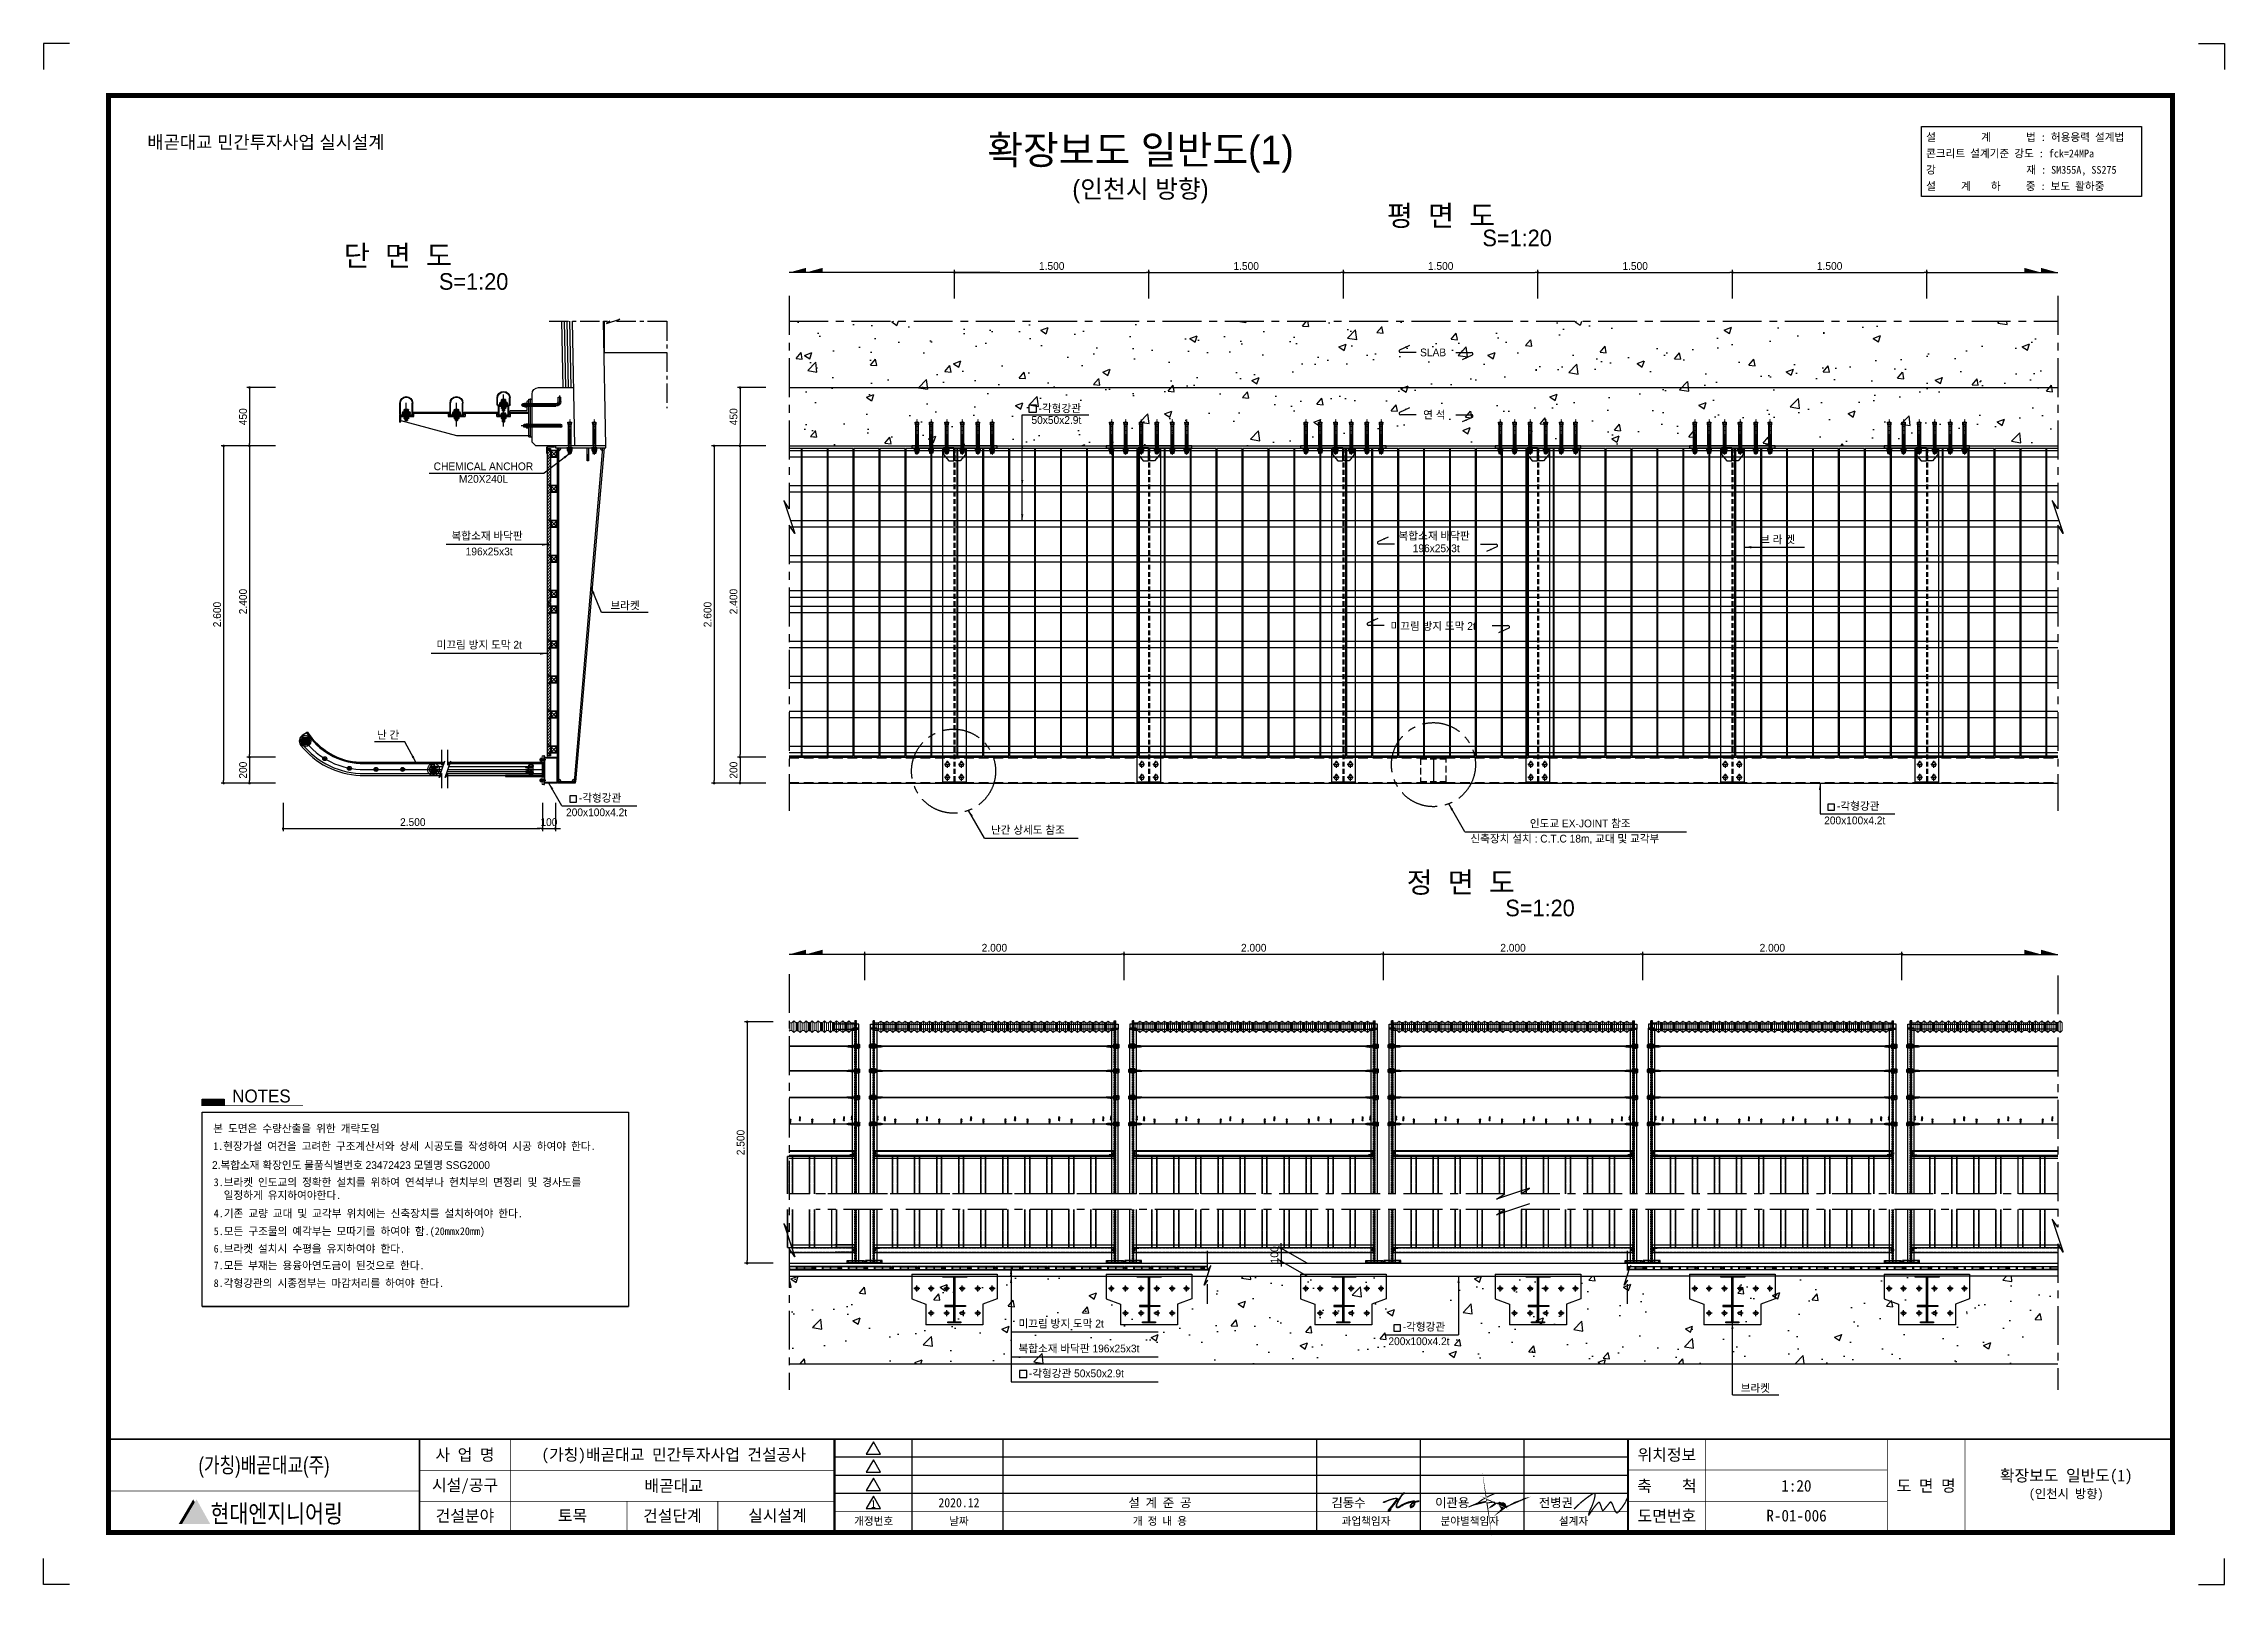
# Model space of a CAD drawing. Header units: millimetres. Extents: x 173610 to 224070, y -281283 to -269403.
# Drawn here: x 173610 to 190430, y -281283 to -269403 of the extents above; entities that cross this region are included whole.
import ezdxf
from ezdxf.enums import TextEntityAlignment as Align
from ezdxf.lldxf.tags import DXFTag
from ezdxf.xclip import XClip

# ---------------------------------------------------------------- set-up
doc = ezdxf.new("R2010")
doc.units = ezdxf.units.MM
doc.header["$XCLIPFRAME"] = 0
for name, pattern in [('CENTER', [50.8, 31.75, -6.35, 6.35, -6.35]), ('CENTERX2', [4, 2.5, -0.5, 0.5, -0.5]), ('D_CENTER', [1.85, 1.5, -0.15, 0.05, -0.15]), ('HIDDEN', [0.375, 0.25, -0.125])]:
    doc.linetypes.add(name, pattern=pattern)
for name, color, linetype in [('7', 7, 'Continuous'), ('A-DIM01', 1, 'Continuous'), ('a3', 7, 'Continuous'), ('CEN', 1, 'D_CENTER'), ('CEN01', 1, 'CENTER'), ('CENTER', 1, 'CENTER'), ('Center 01', 1, 'CENTER'), ('CS-CONC', 4, 'Continuous'), ('CS-CONC-MAJR', 4, 'Continuous'), ('CS-DIML', 1, 'Continuous'), ('CX-BORD', 3, 'Continuous'), ('CX-BORD-LIN1', 4, 'Continuous'), ('CX-BORD-LIN2', 3, 'Continuous'), ('CX-BORD-TEX1', 7, 'Continuous'), ('CX-BORD-TEX2', 6, 'Continuous'), ('CX-BORD-TEX3', 4, 'Continuous'), ('CX-LGND', 3, 'Continuous'), ('CX-LGND-LINE', 4, 'Continuous'), ('CX-LGND-TEXT', 3, 'Continuous'), ('CX-MISC', 2, 'Continuous'), ('DIM', 1, 'Continuous'), ('DIM01', 1, 'Continuous'), ('DIM1', 1, 'Continuous'), ('DIMENSION', 1, 'Continuous'), ('DIML', 1, 'Continuous'), ('LD', 1, 'Continuous'), ('STM', 3, 'Continuous'), ('T25', 7, 'Continuous'), ('TEXT', 3, 'Continuous'), ('TEXT02', 6, 'Continuous'), ('THIN', 3, 'Continuous'), ('TITLE01', 7, 'Continuous'), ('기초', 8, 'Continuous'), ('나사산', 1, 'Continuous'), ('난간기초', 4, 'Continuous'), ('난간발판', 4, 'Continuous'), ('싸인', 7, 'Continuous'), ('은선', 2, 'HIDDEN'), ('중심선', 1, 'CENTER'), ('합성목재', 52, 'Continuous')]:
    doc.layers.add(name, color=color, linetype=linetype)
doc.layers.add('CX-TTXG', color=7, linetype='Continuous', lineweight=0)
doc.styles.add('HYM', font='')
doc.styles.add('MLTMHTXT', font='Dotum_1.TTF')
doc.styles.add('TB_BTXT', font='H2GTRE_1.TTF')
doc.styles.add('TB_TEXT', font='')
doc.styles.add('TEXT', font='Dotum_1.TTF')
doc.styles.add('돋움', font='Dotum_1.TTF')
doc.styles.get('HYM').set_extended_font_data('HY울릉도B')
doc.styles.get('TB_TEXT').set_extended_font_data('DotumChe')
tags = doc.linetypes.add('HIDDEN2', pattern=[4.7625, 3.175, -1.5875]).pattern_tags.tags
tags[6:7] = [DXFTag(74, 4), DXFTag(75, 0), DXFTag(340, '0'), DXFTag(46, 1.0), DXFTag(50, 0.0), DXFTag(44, 0.0), DXFTag(45, 0.0)]
tags[4:5] = [DXFTag(74, 4), DXFTag(75, 0), DXFTag(340, '0'), DXFTag(46, 1.0), DXFTag(50, 0.0), DXFTag(44, 0.0), DXFTag(45, 0.0)]
doc.dimstyles.new('사본 일반도면_0100', dxfattribs={"dimtxt": 600, "dimasz": 200, "dimexe": 200, "dimexo": 0, "dimgap": 100, "dimtad": 1, "dimdec": 0, "dimlfac": 0.5, "dimzin": 0, "dimdsep": 46, "dimlunit": 6, "dimtxsty": 'TEXT', "dimblk": 'DOT', "dimcen": 0.09, "dimclrd": 1, "dimclre": 1, "dimclrt": 7, "dimadec": 8, "dimazin": 0, "dimtfac": 1, "dimtdec": 0, "dimtix": 1, "dimtmove": 2, "dimatfit": 3, "dimldrblk": 'DOT', "dimfxl": 200, "dimfrac": 2, "dimtolj": 1, "dimtzin": 0, "dimarcsym": 0})

msp = doc.modelspace()

# ---------------------------------------------------------------- texts
at = {"layer": 'CX-LGND', "style": 'TB_BTXT'}
msp.add_text('NOTES', height=100, dxfattribs=at).set_placement((175064.4124, -277567.3894))
at = {"layer": 'CX-LGND-TEXT', "style": '돋움'}
msp.add_text('2.복합소재 확장인도 물품식별번호 23472423 모델명 SSG2000', height=60, dxfattribs=at).set_placement((174908.0508, -278080.1409))
at = {"layer": 'CX-LGND-TEXT', "char_height": 60, "attachment_point": 1, "style": 'TB_TEXT'}
for s, insert in [('본 도면은 수량산출을 위한 개략도임', (174917.6573, -277737.5885)), ('1.현장가설 여건을 고려한 구조계산서와 상세 시공도를 작성하여 시공 하여야 한다.', (174917.6573, -277873.9761)), ('3.브라켓 인도교의 정확한 설치를 위하여 연석부나 헌치부의 면정리 및 경사도를\\P  일정하게 유지하여야한다.', (174921.1255, -278152.1371)), ('4.기존 교량 교대 및 교각부 위치에는 신축장치를 설치하여야 한다. ', (174921.8161, -278392.908)), ('5.모든 구조물의 예각부는 모따기를 하여야 함.(20mmx20mm)', (174921.8161, -278530.1062)), ('6.브라켓 설치시 수평을 유지하여야 한다.', (174921.1255, -278664.7293)), ('7.모든 부재는 용융아연도금이 된것으로 한다. ', (174921.1255, -278793.8851)), ('8.각형강관의 시종점부는 마감처리를 하여야 한다.  ', (174921.1255, -278930.2012))]:
    msp.add_mtext(s, dxfattribs=dict(at, insert=insert))
at = {"layer": 'CX-TTXG', "color": 6, "style": 'TB_BTXT'}
for s, height, p in [('평  면  도', 160, (184387.9915, -270808.7899)), ('단  면  도', 160, (176342.5346, -271117.7758)), ('S=1:20', 128, (184974.4905, -270965.3826)), ('S=1:20', 128, (176926.2854, -271300.9361)), ('정  면  도', 160, (184540.0271, -275950.3319)), ('S=1:20', 128, (185151.3815, -276131.7281))]:
    msp.add_text(s, height=height, dxfattribs=at).set_placement(p, align=Align.CENTER)
at = {"layer": 'TEXT02', "color": 7, "style": '돋움'}
for s, p in [('SLAB', (184226.4118, -271814.007)), ('50x50x2.9t', (181228.8801, -272335.118)), ('-각형강관', (181283.4887, -272244.546)), ('연 석', (184249.6954, -272294.0816)), ('CHEMICAL ANCHOR', (176618.0351, -272692.2842)), ('M20X240L', (176813.0267, -272789.1687)), ('복합소재 바닥판 ', (176755.7439, -273227.8303)), ('196x25x3t', (176864.9606, -273348.8348)), ('복합소재 바닥판 ', (184060.189, -273227.6786)), ('196x25x3t', (184169.4057, -273324.2989)), ('브 라 켓', (186848.3508, -273256.1567)), ('브라켓', (177980.7825, -273765.0926)), ('미끄림 방지 도막 2t', (183997.5991, -273923.8712)), ('미끄림 방지 도막 2t', (176640.3664, -274068.2047)), ('난 간', (176180.0171, -274763.1786)), ('200x100x4.2t', (177638.9242, -275359.982)), ('200x100x4.2t', (187342.9521, -275422.5408)), ('미끄림 방지 도막 2t', (181128.5096, -279302.4688)), ('복합소재 바닥판 196x25x3t', (181128.5096, -279494.336)), ('-각형강관 50x50x2.9t', (181208.593, -279686.2032)), ('브라켓', (186698.7168, -279799.2701))]:
    msp.add_text(s, height=60, dxfattribs=at).set_placement(p)
for s, p in [('난간 상세도 참조', (180916.5368, -275495.9531)), ('인도교 EX-JOINT 참조', (185072.5779, -275445.9094))]:
    msp.add_text(s, height=60, rotation=0.00462125, dxfattribs=at).set_placement(p)
at = {"layer": 'TEXT02', "color": 7, "char_height": 60, "attachment_point": 1, "style": 'TEXT'}
for s, insert in [('-각형강관', (177737.911, -275188.746)), ('-각형강관', (187441.9389, -275251.3048)), ('200x100x4.2t', (183981.9301, -279378.3642)), ('-각형강관', (184092.828, -279267.1282))]:
    msp.add_mtext(s, dxfattribs=dict(at, insert=insert))
at = {"layer": 'TEXT02', "color": 7, "insert": (184614.109, -275503.0101), "char_height": 60, "attachment_point": 1, "rotation": 0.00462125, "style": 'TEXT'}
msp.add_mtext('신축장치 설치 : C.T.C 18m, 교대 및 교각부', dxfattribs=at)

# ---------------------------------------------------------------- blocks, each defined once
blk = doc.blocks.new('이관용')
blk.add_hatch(color=256).paths.add_polyline_path([(-4.06, 4.57), (-4.31, 4.32), (-3.74, 4.72), (-3.75, 4.75), (-3.76, 4.78), (-3.77, 4.83), (-3.79, 4.89), (-3.86, 4.97), (-3.94, 5.02), (-4.1, 5), (-4.21, 5.06), (-4.33, 4.98), (-4.5, 5), (-4.52, 4.98), (-4.48, 4.96), (-4.46, 4.97), (-4.31, 4.92), (-4.19, 4.8)])
at = {"const_width": 0.08}
blk.add_lwpolyline([(-4.56, 5.69), (-4.92, 5.53), (-5.49, 5.23), (-5.79, 4.99), (-6.44, 4.72), (-5.77, 5.01), (-5.19, 5.12), (-5.53, 5), (-5.13, 5.1), (-5.11, 4.95), (-5.12, 5.01), (-4.6, 5.08), (-4.52, 5), (-4.88, 4.72), (-4.5, 5), (-4.33, 4.98), (-4.21, 5.06), (-4.1, 5), (-3.94, 5.02), (-3.86, 4.97), (-3.79, 4.89), (-3.77, 4.83), (-3.76, 4.78), (-3.75, 4.75), (-3.73, 4.7), (-3.51, 4.84), (-3.11, 5.06), (-2.92, 5.12), (-2.65, 5.22), (-2.5, 5.3), (-2.4, 5.33), (-2.35, 5.34), (-3.69, 4.76), (-4.31, 4.32), (-4.06, 4.57), (-4.19, 4.8), (-4.31, 4.92), (-4.46, 4.97), (-4.75, 4.76), (-4.85, 4.72), (-4.53, 5), (-4.62, 5.04), (-4.45, 4.95)], dxfattribs=at)
blk = doc.blocks.new('CXBLKA1')
at = {"layer": 'CX-BORD-TEX1', "true_color": 0xf0b400}
h = blk.add_hatch(color=40, dxfattribs=at)
h.dxf.hatch_style = 1
h.paths.add_polyline_path([(58.31, 31.65), (57.7, 32.75), (57.68, 32.75), (52.1, 23.29), (53.38, 23.29)])
at = {"layer": 'CX-BORD-TEX1', "true_color": 0x00b85c}
h = blk.add_hatch(color=112, dxfattribs=at)
h.dxf.hatch_style = 1
h.paths.add_polyline_path([(58.98, 32.75), (58.96, 32.75), (53.38, 23.29), (64.24, 23.29)])
at = {"layer": '싸인'}
h = blk.add_hatch(color=0, dxfattribs=at)
edge = h.paths.add_edge_path()
edge.add_line((524.59, 35.06), (524.72, 35.09))
edge.add_line((524.72, 35.09), (524.78, 35.12))
edge.add_line((524.78, 35.12), (524.78, 35.19))
edge.add_line((524.78, 35.19), (524.74, 35.26))
edge.add_line((524.74, 35.26), (524.68, 35.31))
edge.add_line((524.68, 35.31), (524.55, 35.29))
edge.add_line((524.55, 35.29), (524.4, 35.22))
edge.add_arc((533.45, 26.73), 12.41, 136.84379, 154.03631)
edge.add_arc((531.88, 27.5), 10.66, 154.03631, 163.49652)
edge.add_arc((522.7, 30.22), 1.09, 163.49652, 197.69747)
edge.add_arc((522.07, 30.02), 0.431, 197.69747, 270.37302)
edge.add_arc((522.06, 31.17), 1.58, 270.37302, 299.10629)
edge.add_arc((516.17, 41.76), 13.71, 299.10629, 304.44687)
edge.add_arc((526.06, 27.34), 3.78, 112.56023, 124.44687, ccw=False)
edge.add_arc((530.91, 15.65), 16.44, 99.78784, 112.56023, ccw=False)
edge.add_arc((528.37, 30.38), 1.49, 80.21216, 99.78784, ccw=False)
edge.add_arc((528.6, 31.68), 0.169, 23.22277, 80.21216, ccw=False)
edge.add_arc((528.5, 31.64), 0.277, -14.74731, 23.22277, ccw=False)
edge.add_arc((525.74, 32.37), 3.13, 323.64045, 345.25269, ccw=False)
edge.add_arc((526.4, 31.88), 2.31, 299.61077, 323.64045, ccw=False)
edge.add_arc((527.33, 30.24), 0.421, 254.63534, 299.61077, ccw=False)
edge.add_arc((527.25, 29.95), 0.118, 217.36488, 254.63534, ccw=False)
edge.add_arc((527.32, 29.99), 0.198, 190.57295, 217.36488, ccw=False)
edge.add_arc((527.37, 30.01), 0.254, 169.42705, 190.57295, ccw=False)
edge.add_arc((528.28, 29.84), 1.18, 158.04374, 169.42705, ccw=False)
edge.add_arc((528.21, 29.86), 1.11, 139.01364, 158.04374, ccw=False)
edge.add_arc((530.41, 27.95), 4.02, 127.64305, 139.01364, ccw=False)
edge.add_arc((530.17, 28.26), 3.63, 109.95336, 127.64305, ccw=False)
edge.add_arc((530.89, 26.3), 5.72, 101.49376, 109.95336, ccw=False)
edge.add_arc((528.49, 38.09), 6.32, 281.49376, 287.70733)
edge.add_line((530.41, 32.07), (529.85, 32.06))
edge.add_line((529.85, 32.06), (529.24, 31.96))
edge.add_arc((530.56, 27.44), 4.71, 106.23055, 130.19891)
edge.add_arc((528.7, 29.64), 1.82, 130.19891, 164.3507)
edge.add_arc((527.36, 30.01), 0.441, 164.3507, 228.17851)
edge.add_arc((527.3, 29.94), 0.34, 228.17851, 296.35829)
edge.add_arc((526.13, 32.28), 2.96, 296.35829, 315.15233)
edge.add_arc((526.52, 31.9), 2.41, 315.15233, 337.76634)
edge.add_arc((526.02, 32.1), 2.96, 337.76634, 349.73937)
edge.add_arc((528.54, 31.65), 0.394, 349.73937, 409.30271)
edge.add_line((528.8, 31.95), (528.73, 31.99))
edge.add_line((528.73, 31.99), (528.61, 32.03))
edge.add_line((528.61, 32.03), (528.35, 32.06))
edge.add_line((528.35, 32.06), (528.01, 32.04))
edge.add_line((528.01, 32.04), (527.5, 31.96))
edge.add_line((527.5, 31.96), (526.23, 31.63))
edge.add_line((526.23, 31.63), (524.95, 31.2))
edge.add_line((524.95, 31.2), (524.13, 30.83))
edge.add_line((524.13, 30.83), (523.9, 30.67))
edge.add_line((523.9, 30.67), (523.14, 30.13))
edge.add_line((523.14, 30.13), (522.67, 29.89))
edge.add_line((522.67, 29.89), (522.38, 29.78))
edge.add_line((522.38, 29.78), (522.1, 29.76))
edge.add_line((522.1, 29.76), (521.95, 29.8))
edge.add_line((521.95, 29.8), (521.84, 29.91))
edge.add_line((521.84, 29.91), (521.78, 30.04))
edge.add_line((521.78, 30.04), (521.77, 30.18))
edge.add_line((521.77, 30.18), (521.81, 30.49))
edge.add_line((521.81, 30.49), (521.99, 31.01))
edge.add_line((521.99, 31.01), (522.56, 32.24))
edge.add_line((522.56, 32.24), (523, 33.04))
edge.add_line((523, 33.04), (523.52, 33.89))
edge.add_line((523.52, 33.89), (523.87, 34.36))
edge.add_line((523.87, 34.36), (524.25, 34.77))
edge.add_line((524.25, 34.77), (524.48, 34.99))
edge.add_line((524.48, 34.99), (524.59, 35.06))
h.paths.add_polyline_path([(516.79, 31.77), (517.62, 32.09), (519.34, 32.7), (520.53, 33.07), (521.2, 33.22), (521.65, 33.23), (521.93, 33.17), (522.09, 33.06), (522.14, 32.89), (522.12, 32.7), (521.94, 32.4), (519.72, 29.53), (519.08, 28.74), (518.9, 28.47), (518.83, 28.35), (518.84, 28.31), (518.92, 28.32), (519.05, 28.43), (519.32, 28.63), (519.59, 28.83), (519.68, 28.91), (519.65, 28.83), (519.15, 28.3), (518.9, 28.14), (518.71, 28.15), (518.61, 28.23), (518.59, 28.32), (518.59, 28.42), (518.68, 28.62), (520, 30.24), (521.62, 32.28), (521.92, 32.73), (521.96, 32.86), (521.93, 32.97), (521.9, 33), (521.82, 33.05), (521.57, 33.07), (520.89, 32.99), (518.71, 32.32), (517.77, 31.93), (517.59, 31.84), (516.92, 31.59), (516.77, 31.54), (516.75, 31.6), (516.76, 31.67)])
blk.add_hatch(color=0, dxfattribs=at).paths.add_polyline_path([(528.89, 31.84, 0.008466), (528.74, 31.78, -0.04686), (528.75, 31.75, -0.130825), (528.77, 31.61, -0.011853), (528.93, 31.67, -0.000007), (528.93, 31.67, 0.110697)])
at = {"layer": 'CX-BORD-LIN1', "const_width": 2}
blk.add_lwpolyline([(821, 20), (25, 20), (25, 574), (821, 574)], close=True, dxfattribs=at)
at = {"layer": 'CX-BORD-LIN1'}
for points, const_width in [([(821, 56), (25, 56)], 0.6), ([(145, 20), (145, 56)], 0.6), ([(305, 20), (305, 56)], 0.8), ([(611, 20), (611, 56)], 0.8)]:
    blk.add_lwpolyline(points, dxfattribs=dict(at, const_width=const_width))
at = {"layer": 'CX-BORD-LIN2'}
for p, q in [((335, 20), (335, 56)), ((370, 20), (370, 56))]:
    blk.add_line(p, q, dxfattribs=at)
for points, const_width in [([(180, 20), (180, 56)], 0.3), ([(641, 20), (641, 56)], 0.3), ([(711, 20), (711, 56)], 0.3), ([(741, 20), (741, 56)], 0.3), ([(305, 44), (145, 44)], 0.3), ([(711, 44.11), (611, 44.11)], 0.3), ([(145, 36), (25, 36)], 0.3), ([(305, 32), (145, 32)], 0.3), ([(225, 20), (225, 32)], 0.3), ([(260, 20), (260, 32)], 0.3), ([(611, 28), (305, 28)], 0.2), ([(711, 32), (611, 32)], 0.3)]:
    blk.add_lwpolyline(points, dxfattribs=dict(at, const_width=const_width))
for points in [[(320, 55), (317.26, 50.25), (322.74, 50.25)], [(320, 48), (317.26, 43.25), (322.74, 43.25)], [(320, 41), (317.26, 36.25), (322.74, 36.25)], [(320, 34), (317.26, 29.25), (322.74, 29.25)]]:
    blk.add_lwpolyline(points, close=True, dxfattribs=at)
for points in [[(491, 20), (491, 56)], [(531, 20), (531, 56)], [(571, 20), (571, 56)], [(611, 49), (305, 49)], [(611, 42), (305, 42)], [(611, 35), (305, 35)]]:
    blk.add_lwpolyline(points, dxfattribs=at)
at = {"layer": 'CX-MISC'}
for points in [[(10, 594), (0, 594), (0, 594), (0, 594), (0, 594), (0, 594), (0, 584)], [(831, 594), (841, 594), (841, 594), (841, 594), (841, 594), (841, 594), (841, 584)], [(10, 0), (0, 0), (0, 0), (0, 0), (0, 0), (0, 0), (0, 10)], [(831, 0), (841, 0), (841, 0), (841, 0), (841, 0), (841, 0), (841, 10)]]:
    blk.add_lwpolyline(points, dxfattribs=at)
at = {"layer": '싸인', "color": 0}
blk.add_lwpolyline([(524.59, 35.06), (524.72, 35.09), (524.78, 35.12), (524.78, 35.19), (524.74, 35.26), (524.68, 35.31), (524.55, 35.29), (524.4, 35.22, 0.075158), (522.29, 32.16, 0.041301), (521.66, 30.52, 0.150348), (521.66, 29.89, 0.328182), (522.08, 29.59, 0.126034), (522.83, 29.79, 0.023307), (523.92, 30.46, -0.051912), (524.61, 30.83, -0.055788), (528.12, 31.85, -0.085623), (528.63, 31.85, -0.253918), (528.75, 31.75, -0.167208), (528.77, 31.57, -0.094582), (528.26, 30.51, -0.105235), (527.54, 29.87, -0.198801), (527.22, 29.83, -0.164072), (527.16, 29.87, -0.117437), (527.12, 29.96, -0.092529), (527.12, 30.05, -0.04971), (527.19, 30.28, -0.083226), (527.38, 30.59, -0.049654), (527.96, 31.13, -0.077339), (528.93, 31.67, -0.036929), (529.75, 31.9, 0.027118), (530.41, 32.07), (529.85, 32.06), (529.24, 31.96, 0.104965), (527.52, 31.03, 0.150128), (526.94, 30.13, 0.285933), (527.07, 29.68, 0.306589), (527.45, 29.63, 0.082189), (528.23, 30.2, 0.098994), (528.76, 30.98, 0.05229), (528.93, 31.58, 0.265908), (528.8, 31.95), (528.73, 31.99), (528.61, 32.03), (528.35, 32.06), (528.01, 32.04), (527.5, 31.96), (526.23, 31.63), (524.95, 31.2), (524.13, 30.83), (523.9, 30.67), (523.14, 30.13), (522.67, 29.89), (522.38, 29.78), (522.1, 29.76), (521.95, 29.8), (521.84, 29.91), (521.78, 30.04), (521.77, 30.18), (521.81, 30.49), (521.99, 31.01), (522.56, 32.24), (523, 33.04), (523.52, 33.89), (523.87, 34.36), (524.25, 34.77), (524.48, 34.99)], format="xyb", close=True, dxfattribs=at)
at = {"layer": '싸인', "color": 7, "const_width": 0.5}
blk.add_lwpolyline([(590.15, 28.97, -0.001222), (590.57, 29.38, -0.002396), (590.78, 29.59, -0.000047), (591.39, 30.2, -0.001249), (591.41, 30.22, -0.003642), (591.69, 30.49, -0.002929), (592.05, 30.83, -0.004201), (592.37, 31.12, -0.003974), (592.71, 31.42, -0.003044), (593.06, 31.72, -0.003288), (593.39, 31.99, -0.00217), (593.73, 32.27, -0.002118), (594.08, 32.55, -0.002511), (594.48, 32.87, -0.003367), (594.78, 33.1, -0.003104), (595.07, 33.32, -0.002209), (595.49, 33.62, -0.002071), (595.84, 33.88, -0.001963), (596.22, 34.14, -0.004046), (596.25, 34.17, -0.000216), (596.95, 34.64, -0.008711), (597.4, 34.93, -0.012416), (597.72, 35.12, -0.299431), (598.08, 35.1, -0.224991), (598.29, 34.69, -0.0301), (598.28, 34.27, -0.026926), (598.21, 33.81, -0.002463), (598.06, 33.06, -0.014645), (598.03, 32.94, -0.004668), (597.89, 32.45, -0.006261), (597.78, 32.08, -0.003108), (597.62, 31.6, -0.004205), (597.5, 31.24, -0.005377), (597.34, 30.79, -0.006352), (597.19, 30.41, -0.005623), (597.05, 30.08, -0.003873), (596.84, 29.6, -0.008912), (596.66, 29.21, 0.008235), (596.46, 28.79, 0.010242), (596.36, 28.57, 0.003996), (596.14, 27.99, 0.018836), (595.99, 27.56, 0.017711), (595.86, 27.09, 0.043861), (595.81, 26.73, 0.503619), (595.84, 26.71, 0.173064), (595.91, 26.75, 0.012889), (596.53, 27.63, 0.001693), (596.92, 28.23, -0.004494), (597.07, 28.45, -0.002612), (597.41, 28.94, -0.007962), (597.52, 29.1, -0.007984), (597.7, 29.33, 0.003942), (598.07, 29.81, 0.003853), (598.3, 30.12, -0.002957), (598.61, 30.52, -0.020823), (598.71, 30.65, -0.004858), (599.19, 31.16, -0.054612), (599.73, 31.63, -0.262579), (599.89, 31.64, -0.16069), (600.02, 31.53, -0.038285), (600.32, 30.87, -0.00155), (600.54, 30.27, -0.004177), (600.62, 30.04, -0.009482), (600.72, 29.72, 0.005877), (600.88, 29.2, 0.054353), (601.19, 28.53, 0.286911), (601.32, 28.46, 0.166367), (601.47, 28.52, 0.037504), (601.95, 29.03, 0.004261), (602.34, 29.51, -0.010039), (602.5, 29.72, -0.003223), (602.89, 30.17, 0.006606), (603.08, 30.39, 0.001539), (603.18, 30.5, -0.000311), (603.64, 31.07, -0.002293), (604.06, 31.58, -0.006673), (604.21, 31.75, -0.411232), (604.39, 31.77, -0.096205), (604.8, 31.25, -0.008046), (605.07, 30.7, -0.01802), (605.17, 30.45, -0.001739), (605.36, 29.96, 0.002502), (605.49, 29.62, 0.002525), (605.59, 29.36, 0.001157), (605.82, 28.8, 0.03087), (605.94, 28.55, 0.013636), (606.26, 28.02, 0.096719), (606.68, 27.58, 0.290424), (606.9, 27.56, 0.068819), (607.11, 27.72, 0.027541), (607.55, 28.21, 0.001226), (607.92, 28.68, -0.002791), (608.09, 28.89, -0.00565), (608.5, 29.38, 0.014655), (608.65, 29.58, 0.011494), (608.74, 29.69, 0.002187), (609.15, 30.31, 0.001647), (609.44, 30.74, 0.00238), (609.64, 31.05, 0.014226), (609.91, 31.5, 0.020747), (610.08, 31.82, 0.002195), (610.1, 31.87, 0.000148), (610.45, 32.63, 0.00161), (610.57, 32.91, 0.000878), (610.81, 33.44)], format="xyb", dxfattribs=at)
at = {"layer": '싸인', "color": 0}
blk.add_lwpolyline([(516.79, 31.77), (517.62, 32.09), (519.34, 32.7), (520.53, 33.07), (521.2, 33.22), (521.65, 33.23), (521.93, 33.17), (522.09, 33.06), (522.14, 32.89), (522.12, 32.7), (521.94, 32.4), (519.72, 29.53), (519.08, 28.74), (518.9, 28.47), (518.83, 28.35), (518.84, 28.31), (518.92, 28.32), (519.05, 28.43), (519.32, 28.63), (519.59, 28.83), (519.68, 28.91), (519.65, 28.83), (519.15, 28.3), (518.9, 28.14), (518.71, 28.15), (518.61, 28.23), (518.59, 28.32), (518.59, 28.42), (518.68, 28.62), (520, 30.24), (521.62, 32.28), (521.92, 32.73), (521.96, 32.86), (521.93, 32.97), (521.9, 33), (521.82, 33.05), (521.57, 33.07), (520.89, 32.99), (518.71, 32.32), (517.77, 31.93), (517.59, 31.84), (516.92, 31.59), (516.77, 31.54), (516.75, 31.6), (516.76, 31.67)], close=True, dxfattribs=at)
at = {"xscale": 5.384407746340116, "yscale": 5.384407746340116, "zscale": 5.384407746340116}
blk.add_blockref('이관용', (584.18, 4.4), dxfattribs=at)
at = {"layer": 'CX-BORD-TEX1', "color": 152, "style": 'HYM', "width": 0.83}
blk.add_text('현대엔지니어링', height=7, dxfattribs=at).set_placement((64.35, 23.77))
at = {"layer": 'CX-BORD-TEX1', "style": 'TB_BTXT'}
blk.add_attdef('UD_TITLE', text='', height=10, dxfattribs=at).set_placement((423, 553), align=Align.MIDDLE_CENTER)
at = {"layer": 'CX-BORD-TEX1', "style": 'MLTMHTXT', "width": 0.8, "flags": 4}
blk.add_attdef('EI_NAME', (69.69, 43.65), '', height=6, dxfattribs=at)
at = {"layer": 'CX-BORD-TEX1', "style": 'TB_BTXT', "flags": 4}
blk.add_attdef('CI_NAME', text='', height=5, dxfattribs=at).set_placement((85, 28), align=Align.MIDDLE_CENTER)
at = {"layer": 'CX-BORD-TEX2', "style": 'TB_BTXT'}
blk.add_attdef('PI_CNAME', text='', height=5, dxfattribs=at).set_placement((40, 552), align=Align.BOTTOM_LEFT)
blk.add_attdef('UD_SUBTITLE', text='', height=7, dxfattribs=at).set_placement((423, 538), align=Align.MIDDLE_CENTER)
at = {"layer": 'CX-BORD-TEX3', "style": 'TB_TEXT'}
for s, height, p in [('사 업 명', 4.5, (162.5, 50)), ('위치정보', 4.5, (626, 50)), ('시설/공구', 4.5, (162.5, 38)), ('축    척', 4.5, (626, 38)), ('건설분야', 4.5, (162.5, 26.5)), ('건설단계', 4.5, (242.5, 26.5)), ('개정번호', 3, (320.1, 24.5)), ('날짜', 3, (353, 24.5)), ('개 정 내 용', 3, (430.5, 24.5)), ('과업책임자', 3, (510, 24.5)), ('분야별책임자', 3, (550, 24.5)), ('설계자', 3, (590, 24.5)), ('도면번호', 4.5, (626, 26.5))]:
    blk.add_text(s, height=height, dxfattribs=at).set_placement(p, align=Align.MIDDLE)
blk.add_text('도 면 명', height=4.5, dxfattribs=at).set_placement((726, 38), align=Align.MIDDLE_CENTER)
at = {"layer": 'CX-BORD-TEX3', "style": 'TB_BTXT'}
blk.add_attdef('UD_CDNAME', text='', height=4, dxfattribs=at).set_placement((42, 544), align=Align.BOTTOM_LEFT)
at = {"layer": 'CX-BORD-TEX3', "style": 'TB_TEXT'}
for tag, height, p in [('PI_TITLE', 4.5, (243, 50)), ('DC_RNUM4', 3, (320, 52)), ('DC_RDATE4', 3.5, (353, 52.5)), ('DC_RAPP4', 3.5, (510, 52.5)), ('DC_RCHK4', 3.5, (550, 52.5)), ('DC_RDGN4', 3.5, (590, 52.5)), ('UD_CDIST', 4.5, (676, 50)), ('DC_RNUM3', 3, (320, 45)), ('DC_RDATE3', 3.5, (353, 45.4)), ('DC_RAPP3', 3.5, (510, 45.4)), ('DC_RCHK3', 3.5, (550, 45.4)), ('DC_RDGN3', 3.5, (590, 45.4)), ('FI_NAME', 4.5, (781, 44.87)), ('PI_CDNAME', 4.5, (243, 38)), ('DC_RNUM2', 3, (320, 38)), ('DC_RDATE2', 3.5, (353, 38.5)), ('DC_RAPP2', 3.5, (510, 38.5)), ('DC_RCHK2', 3.5, (550, 38.5)), ('DC_RDGN2', 3.5, (590, 38.5)), ('DA_HSCALE', 4.5, (658.5, 38)), ('DA_VSCALE', 4.5, (693, 38)), ('DI_TITLE', 4.5, (781, 37.87)), ('PA_CCLASS', 4.5, (204, 26.5)), ('PI_STAGE', 4.5, (283, 26.5)), ('DC_RNUM1', 3, (320, 31)), ('DC_RDATE1', 3.5, (353, 31.5)), ('DC_RAPP1', 3.5, (510, 31.5)), ('DC_RCHK1', 3.5, (550, 31.5)), ('DC_RDGN1', 3.5, (590, 31.5)), ('DI_DRWNO', 4.5, (676, 26.5)), ('DI_SUBTITLE', 3.5, (781, 30.87))]:
    blk.add_attdef(tag, text='', height=height, dxfattribs=at).set_placement(p, align=Align.MIDDLE_CENTER)
for tag, p in [('DC_RDES4', (377, 52.5)), ('DC_RDES3', (377, 45.4)), ('DC_RDES2', (377, 38.5)), ('DC_RDES1', (377, 31.5))]:
    blk.add_attdef(tag, text='', height=3.5, dxfattribs=at).set_placement(p, align=Align.MIDDLE_LEFT)
at = {"layer": 'CX-BORD-TEX3', "style": 'TB_TEXT', "flags": 1}
for tag, p in [('PI_ID', (24, 16)), ('PI_CCODE', (31, 16)), ('PA_DSDATE', (47, 16)), ('PA_DEDATE', (64, 16)), ('PA_CSDATE', (81, 16)), ('PA_CEDATE', (98, 16)), ('PA_CFDATE', (114, 16)), ('EI_ENAME', (132, 16)), ('EI_DEPT', (146, 16)), ('EI_PERSON', (158, 16)), ('EI_EMAIL', (174, 16)), ('CI_CATEG', (189, 16)), ('CI_ROLE', (204, 16)), ('CI_ONAME', (216, 16)), ('CI_ADDR', (232, 16)), ('CI_TEL', (246, 16)), ('CI_FAX', (257, 16)), ('CI_HPADDR', (270, 16)), ('CI_CODE', (287, 16)), ('CI_DEPT', (300, 16)), ('CI_PERSON', (312, 16)), ('CI_EMAIL', (329, 16)), ('CI_PROLE', (342, 16)), ('DI_MANCODE', (357, 16)), ('DI_CATEG', (377, 16)), ('DI_LDATE', (392, 16)), ('DI_PCLASS', (407, 16)), ('DI_MMCLASS', (424, 16)), ('DI_MSCLASS', (443, 16)), ('DI_ECLASS', (462, 16)), ('DI_FNAME', (478, 16)), ('DC_ONAME', (493, 16)), ('DC_NNAME', (510, 16)), ('FI_CODE', (529, 16)), ('FI_CLASS', (545, 16)), ('FI_ICODE1', (563, 16)), ('FI_ICODE2', (581, 16)), ('------------', (597, 16))]:
    blk.add_attdef(tag, p, '', height=2, dxfattribs=at)
blk = doc.blocks.new('_Dot')
at = {"layer": 'DIML', "color": 140, "linetype": 'Continuous'}
blk.add_line((0, 0), (-1, 0), dxfattribs=at)
at = {"layer": 'DIML', "color": 140, "linetype": 'Continuous', "const_width": 0.5}
blk.add_lwpolyline([(-0.25, 0, 1), (0.25, 0, 1)], format="xyb", close=True, dxfattribs=at)
blk = doc.blocks.new('*D275')
at = {"layer": 'CS-DIML', "color": 140, "lineweight": -2}
for p, q in [((178981, -272505), (178761, -272505)), ((178781, -272525), (178781, -275085)), ((178981, -275105), (178761, -275105))]:
    blk.add_line(p, q, dxfattribs=at)
at = {"layer": 'Defpoints', "color": 0}
for p in [(178981, -272505), (178781, -275105), (178981, -275105)]:
    blk.add_point(p, dxfattribs=at)
at = {"layer": 'CS-DIML', "color": 140, "lineweight": -2, "xscale": 20, "yscale": 20, "zscale": 20}
for p, rotation in [((178781, -272505), 90), ((178781, -275105), 270)]:
    blk.add_blockref('_Dot', p, dxfattribs=dict(at, rotation=rotation))
at = {"layer": 'CS-DIML', "color": 140, "insert": (178731, -273805), "char_height": 60, "attachment_point": 5, "rotation": 90, "style": 'TEXT'}
blk.add_mtext('\\A1;2.600', dxfattribs=at)
blk = doc.blocks.new('*D276')
at = {"layer": 'CS-DIML', "color": 140, "lineweight": -2}
for p, q in [((179181, -272505), (178961, -272505)), ((178981, -272525), (178981, -274885)), ((179181, -274905), (178961, -274905))]:
    blk.add_line(p, q, dxfattribs=at)
at = {"layer": 'Defpoints', "color": 0}
for p in [(179181, -272505), (178981, -274905), (179181, -274905)]:
    blk.add_point(p, dxfattribs=at)
at = {"layer": 'CS-DIML', "color": 140, "lineweight": -2, "xscale": 20, "yscale": 20, "zscale": 20}
for p, rotation in [((178981, -272505), 90), ((178981, -274905), 270)]:
    blk.add_blockref('_Dot', p, dxfattribs=dict(at, rotation=rotation))
at = {"layer": 'CS-DIML', "color": 140, "insert": (178931, -273705), "char_height": 60, "attachment_point": 5, "rotation": 90, "style": 'TEXT'}
blk.add_mtext('\\A1;2.400', dxfattribs=at)
blk = doc.blocks.new('*D277')
at = {"layer": 'CS-DIML', "color": 140, "lineweight": -2}
for p, q in [((179181, -274905), (178961, -274905)), ((178981, -274925), (178981, -275085)), ((179181, -275105), (178961, -275105))]:
    blk.add_line(p, q, dxfattribs=at)
at = {"layer": 'Defpoints', "color": 0}
for p in [(179181, -274905), (178981, -275105), (179181, -275105)]:
    blk.add_point(p, dxfattribs=at)
at = {"layer": 'CS-DIML', "color": 140, "lineweight": -2, "xscale": 20, "yscale": 20, "zscale": 20}
for p, rotation in [((178981, -274905), 90), ((178981, -275105), 270)]:
    blk.add_blockref('_Dot', p, dxfattribs=dict(at, rotation=rotation))
at = {"layer": 'CS-DIML', "color": 140, "insert": (178931, -275005), "char_height": 60, "attachment_point": 5, "rotation": 90, "style": 'TEXT'}
blk.add_mtext('\\A1;200', dxfattribs=at)
blk = doc.blocks.new('*D278')
at = {"layer": 'Defpoints', "color": 0}
for p in [(188135, -271168), (186635, -271368), (188135, -271368)]:
    blk.add_point(p, dxfattribs=at)
at = {"layer": 'DIM01', "color": 140, "lineweight": -2}
for p, q in [((186635, -271368), (186635, -271148)), ((186655, -271168), (188115, -271168)), ((188135, -271368), (188135, -271148))]:
    blk.add_line(p, q, dxfattribs=at)
at = {"layer": 'DIM01', "color": 140, "lineweight": -2, "xscale": 20, "yscale": 20, "zscale": 20, "rotation": 180}
blk.add_blockref('_Dot', (186635, -271168), dxfattribs=at)
at = {"layer": 'DIM01', "color": 140, "lineweight": -2, "xscale": 20, "yscale": 20, "zscale": 20}
blk.add_blockref('_Dot', (188135, -271168), dxfattribs=at)
at = {"layer": 'DIM01', "color": 140, "insert": (187385, -271118), "char_height": 60, "attachment_point": 5, "style": 'TEXT'}
blk.add_mtext('\\A1;1.500', dxfattribs=at)
blk = doc.blocks.new('*D279')
at = {"layer": 'Defpoints', "color": 0}
for p in [(181943, -276425), (179943, -276625), (181943, -276625)]:
    blk.add_point(p, dxfattribs=at)
at = {"layer": 'DIM01', "color": 140, "lineweight": -2}
for p, q in [((179943, -276625), (179943, -276405)), ((179963, -276425), (181923, -276425)), ((181943, -276625), (181943, -276405))]:
    blk.add_line(p, q, dxfattribs=at)
at = {"layer": 'DIM01', "color": 140, "lineweight": -2, "xscale": 20, "yscale": 20, "zscale": 20, "rotation": 180}
blk.add_blockref('_Dot', (179943, -276425), dxfattribs=at)
at = {"layer": 'DIM01', "color": 140, "lineweight": -2, "xscale": 20, "yscale": 20, "zscale": 20}
blk.add_blockref('_Dot', (181943, -276425), dxfattribs=at)
at = {"layer": 'DIM01', "color": 140, "insert": (180943, -276375), "char_height": 60, "attachment_point": 5, "style": 'TEXT'}
blk.add_mtext('\\A1;2.000', dxfattribs=at)
blk = doc.blocks.new('*D280')
at = {"layer": 'Defpoints', "color": 0}
for p in [(183943, -276425), (181943, -276625), (183943, -276625)]:
    blk.add_point(p, dxfattribs=at)
at = {"layer": 'DIM01', "color": 140, "lineweight": -2}
for p, q in [((181943, -276625), (181943, -276405)), ((181963, -276425), (183923, -276425)), ((183943, -276625), (183943, -276405))]:
    blk.add_line(p, q, dxfattribs=at)
at = {"layer": 'DIM01', "color": 140, "lineweight": -2, "xscale": 20, "yscale": 20, "zscale": 20, "rotation": 180}
blk.add_blockref('_Dot', (181943, -276425), dxfattribs=at)
at = {"layer": 'DIM01', "color": 140, "lineweight": -2, "xscale": 20, "yscale": 20, "zscale": 20}
blk.add_blockref('_Dot', (183943, -276425), dxfattribs=at)
at = {"layer": 'DIM01', "color": 140, "insert": (182943, -276375), "char_height": 60, "attachment_point": 5, "style": 'TEXT'}
blk.add_mtext('\\A1;2.000', dxfattribs=at)
blk = doc.blocks.new('*D281')
at = {"layer": 'Defpoints', "color": 0}
for p in [(185943, -276425), (183943, -276625), (185943, -276625)]:
    blk.add_point(p, dxfattribs=at)
at = {"layer": 'DIM01', "color": 140, "lineweight": -2}
for p, q in [((183943, -276625), (183943, -276405)), ((183963, -276425), (185923, -276425)), ((185943, -276625), (185943, -276405))]:
    blk.add_line(p, q, dxfattribs=at)
at = {"layer": 'DIM01', "color": 140, "lineweight": -2, "xscale": 20, "yscale": 20, "zscale": 20, "rotation": 180}
blk.add_blockref('_Dot', (183943, -276425), dxfattribs=at)
at = {"layer": 'DIM01', "color": 140, "lineweight": -2, "xscale": 20, "yscale": 20, "zscale": 20}
blk.add_blockref('_Dot', (185943, -276425), dxfattribs=at)
at = {"layer": 'DIM01', "color": 140, "insert": (184943, -276375), "char_height": 60, "attachment_point": 5, "style": 'TEXT'}
blk.add_mtext('\\A1;2.000', dxfattribs=at)
blk = doc.blocks.new('*D282')
at = {"layer": 'Defpoints', "color": 0}
for p in [(187943, -276425), (185943, -276625), (187943, -276625)]:
    blk.add_point(p, dxfattribs=at)
at = {"layer": 'DIM01', "color": 140, "lineweight": -2}
for p, q in [((185943, -276625), (185943, -276405)), ((185963, -276425), (187923, -276425)), ((187943, -276625), (187943, -276405))]:
    blk.add_line(p, q, dxfattribs=at)
at = {"layer": 'DIM01', "color": 140, "lineweight": -2, "xscale": 20, "yscale": 20, "zscale": 20, "rotation": 180}
blk.add_blockref('_Dot', (185943, -276425), dxfattribs=at)
at = {"layer": 'DIM01', "color": 140, "lineweight": -2, "xscale": 20, "yscale": 20, "zscale": 20}
blk.add_blockref('_Dot', (187943, -276425), dxfattribs=at)
at = {"layer": 'DIM01', "color": 140, "insert": (186943, -276375), "char_height": 60, "attachment_point": 5, "style": 'TEXT'}
blk.add_mtext('\\A1;2.000', dxfattribs=at)
blk = doc.blocks.new('bd')
at = {"color": 25}
for points in [[(-596, -18), (-592, -23), (-404, -23), (-400, -18), (-400, -13), (-407, -13, -0.414214), (-409, -11), (-409, -10, -0.414214), (-407, -8), (-400, -8), (-400, 2), (-596, 2), (-596, -8), (-589, -8, -0.414214), (-587, -10), (-587, -11, -0.414214), (-589, -13), (-596, -13)], [(-396, -18), (-392, -23), (-204, -23), (-200, -18), (-200, -13), (-207, -13, -0.414214), (-209, -11), (-209, -10, -0.414214), (-207, -8), (-200, -8), (-200, 2), (-396, 2), (-396, -8), (-389, -8, -0.414214), (-387, -10), (-387, -11, -0.414214), (-389, -13), (-396, -13)], [(-196, -18), (-192, -23), (-5, -23), (0, -18), (0, -13), (-7, -13, -0.414214), (-9, -11), (-9, -10, -0.414214), (-7, -8), (0, -8), (0, 2), (-196, 2), (-196, -8), (-189, -8, -0.414214), (-187, -10), (-187, -11, -0.414214), (-189, -13), (-196, -13)], [(-590, -20), (-530, -20), (-530, -1), (-593, -1), (-593, -5), (-589, -5, -0.414214), (-584, -10), (-584, -11, -0.414214), (-589, -16), (-593, -16), (-593, -17)], [(-403, -17), (-406, -20), (-466, -20), (-466, -1), (-403, -1), (-403, -5), (-407, -5, 0.414214), (-412, -10), (-412, -11, 0.414214), (-407, -16), (-403, -16)], [(-390, -20), (-330, -20), (-330, -1), (-393, -1), (-393, -5), (-389, -5, -0.414214), (-384, -10), (-384, -11, -0.414214), (-389, -16), (-393, -16), (-393, -17)], [(-203, -17), (-206, -20), (-266, -20), (-266, -1), (-203, -1), (-203, -5), (-207, -5, 0.414214), (-212, -10), (-212, -11, 0.414214), (-207, -16), (-203, -16)], [(-190, -20), (-130, -20), (-130, -1), (-193, -1), (-193, -5), (-189, -5, -0.414214), (-184, -10), (-184, -11, -0.414214), (-189, -16), (-193, -16), (-193, -17)], [(-3, -17), (-6, -20), (-66, -20), (-66, -1), (-3, -1), (-3, -5), (-7, -5, 0.414214), (-12, -10), (-12, -11, 0.414214), (-7, -16), (-3, -16)]]:
    blk.add_lwpolyline(points, format="xyb", close=True, dxfattribs=at)
for points in [[(-525, -20), (-525, -1), (-471, -1), (-471, -20)], [(-325, -20), (-325, -1), (-271, -1), (-271, -20)], [(-125, -20), (-125, -1), (-71, -1), (-71, -20)]]:
    blk.add_lwpolyline(points, close=True, dxfattribs=at)
blk = doc.blocks.new('*D283')
at = {"layer": 'CS-DIML', "color": 140, "lineweight": -2}
for p, q in [((183354, -278807), (183134, -278680)), ((183154, -278672), (183154, -278652)), ((183154, -278692), (183154, -278792)), ((183354, -278907), (183134, -278780)), ((183154, -278812), (183154, -278832))]:
    blk.add_line(p, q, dxfattribs=at)
at = {"layer": 'Defpoints', "color": 0}
for p in [(183154, -278792), (183354, -278807), (183354, -278907)]:
    blk.add_point(p, dxfattribs=at)
at = {"layer": 'CS-DIML', "color": 140, "lineweight": -2, "xscale": 20, "yscale": 20, "zscale": 20}
for p, rotation in [((183154, -278692), 270), ((183154, -278792), 90)]:
    blk.add_blockref('_Dot', p, dxfattribs=dict(at, rotation=rotation))
at = {"layer": 'CS-DIML', "color": 140, "insert": (183103, -278742), "char_height": 60, "attachment_point": 5, "rotation": 90, "style": 'TEXT'}
blk.add_mtext('\\A1;100', dxfattribs=at)
blk = doc.blocks.new('fgnjs')
for points in [[(-112493, -239562), (-112593, -239555), (-112593, -239685), (-112493, -239677), (-112493, -239562), (-111673, -239562)], [(-112593, -239570), (-111593, -239570)], [(-112593, -239670), (-111593, -239670)], [(-111673, -239677), (-112493, -239677)], [(-111505, -239545), (-111555, -239545)], [(-111505, -239583), (-111544, -239583)], [(-111505, -239657), (-111544, -239657)], [(-111495, -239677), (-111466, -239677), (-111466, -239578), (-111463, -239578), (-111463, -239677), (-111450, -239677), (-111450, -239562), (-111478, -239562), (-111478, -239662), (-111481, -239662), (-111481, -239562), (-111495, -239562)], [(-111495, -239564), (-111495, -239676)], [(-111495, -239657), (-111495, -239666)], [(-111450, -239570), (-111420, -239570), (-111420, -239670), (-111450, -239670)], [(-111505, -239695), (-111555, -239695)]]:
    blk.add_lwpolyline(points)
blk.add_lwpolyline([(-111593, -239533), (-111580, -239533), (-111580, -239707), (-111593, -239707)], close=True)
at = {"color": 7, "linetype": 'Continuous'}
blk.add_lwpolyline([(-111555, -239535), (-111555, -239704), (-111580, -239704), (-111580, -239535)], close=True, dxfattribs=at)
for points in [[(-111580, -239615), (-111555, -239611)], [(-111555, -239625), (-111580, -239629)]]:
    blk.add_lwpolyline(points, dxfattribs=at)
for points in [[(-111544, -239545, 0.556879), (-111544, -239583)], [(-111544, -239583, 0.281951), (-111544, -239657)], [(-111544, -239657, 0.556879), (-111544, -239695)], [(-111505, -239583, 0.556879), (-111505, -239545)], [(-111505, -239657, 0.281951), (-111505, -239583)], [(-111505, -239695, 0.556879), (-111505, -239657)]]:
    blk.add_lwpolyline(points, format="xyb")
at = {"layer": 'Center 01', "linetype": 'CENTER'}
blk.add_lwpolyline([(-112693, -239620), (-111333, -239620)], dxfattribs=at)
at = {"layer": 'LD', "color": 0}
for points in [[(-111507, -239718), (-111579, -239718), (-111593, -239723), (-111593, -239620), (-111593, -239517), (-111579, -239522), (-111507, -239522)], [(-111478, -239545), (-111387, -239566)], [(-111478, -239695), (-111387, -239674)], [(-111383, -239665), (-111383, -239620), (-111383, -239575)]]:
    blk.add_lwpolyline(points, dxfattribs=at)
at = {"layer": 'LD', "color": 0, "extrusion": (0, 0, -1)}
for centre, major_axis, start_param, end_param in [((-111529, -239579), (-43.6, 43.6), 1.149264, 1.764347), ((-111393, -239574), (-7.3, 7.3), 1.3851, 2.388119)]:
    blk.add_ellipse(centre, major_axis=major_axis, ratio=1, start_param=start_param, end_param=end_param, dxfattribs=at)
at = {"layer": 'LD', "color": 0}
for centre, major_axis, start_param, end_param in [((-111393, -239666), (7.3, 7.3), 4.526693, 5.529711), ((-111529, -239660), (43.6, 43.6), 4.290856, 4.90594)]:
    blk.add_ellipse(centre, major_axis=major_axis, ratio=1, start_param=start_param, end_param=end_param, dxfattribs=at)
blk = doc.blocks.new('bh1')
for p, q in [((-68, -2463), (-68, -2448)), ((-41, -2448), (-41, -2463)), ((40, -2463), (40, -2448)), ((67, -2448), (67, -2463)), ((-68, -2563), (-68, -2548)), ((-41, -2548), (-41, -2563)), ((40, -2563), (40, -2548)), ((67, -2548), (67, -2563))]:
    blk.add_line(p, q)
for points in [[(-41, -2463, -0.925926), (-68, -2463)], [(67, -2463, -0.925926), (40, -2463)], [(-41, -2563, -0.925926), (-68, -2563)], [(67, -2563, -0.925926), (40, -2563)]]:
    blk.add_lwpolyline(points, format="xyb")
for centre in [(-54, -2449), (54, -2449), (-54, -2549), (54, -2549)]:
    blk.add_arc(centre, 13.5, 4.4052, 175.5948)
at = {"layer": 'CENTER'}
for p, q in [((-78, -2455), (-30, -2455)), ((-54, -2482), (-54, -2428)), ((30, -2455), (78, -2455)), ((54, -2482), (54, -2428)), ((-78, -2555), (-30, -2555)), ((-54, -2582), (-54, -2528)), ((30, -2555), (78, -2555)), ((54, -2582), (54, -2528))]:
    blk.add_line(p, q, dxfattribs=at)
at = {"layer": 'THIN', "ltscale": 150}
for points in [[(-84, -16), (-84, -66), (-44, -116), (-4, -116), (-4, -16)], [(-84, -16), (-84, -66), (-44, -116), (-4, -116), (-4, -16)], [(84, -16), (84, -66), (44, -116), (4, -116), (4, -16)], [(84, -16), (84, -66), (44, -116), (4, -116), (4, -16)]]:
    blk.add_lwpolyline(points, close=True, dxfattribs=at)
at = {"layer": '난간기초'}
for p, q in [((-90, -2590), (-90, -16)), ((90, -16), (90, -2590))]:
    blk.add_line(p, q, dxfattribs=at)
at = {"layer": '난간기초', "linetype": 'HIDDEN', "ltscale": 150}
for p, q in [((-4, -16), (-4, -2590)), ((-4, -16), (-4, -2590)), ((-4, -16), (-4, -2590)), ((4, -16), (4, -2590)), ((4, -16), (4, -2590)), ((4, -16), (4, -2590))]:
    blk.add_line(p, q, dxfattribs=at)
at = {"layer": '난간기초'}
for points in [[(330, 0), (-330, 0), (-330, -16), (330, -16)], [(-90, -2590), (90, -2590), (90, -2598), (-90, -2598)]]:
    blk.add_lwpolyline(points, close=True, dxfattribs=at)
at = {"xscale": -0.2000000000116415, "yscale": 0.1999999999534339, "zscale": 0.1999999999534339, "rotation": 90}
for p in [(-48214, -22335), (-48104, -22335), (-47984, -22335), (-47864, -22335), (-47744, -22335), (-47634, -22335)]:
    blk.add_blockref('fgnjs', p, dxfattribs=at)
blk = doc.blocks.new('*D284')
at = {"layer": 'CS-DIML', "color": 140, "lineweight": -2}
for p, q in [((179236, -276945), (179016, -276945)), ((179036, -276965), (179036, -278787)), ((179236, -278807), (179016, -278807))]:
    blk.add_line(p, q, dxfattribs=at)
at = {"layer": 'Defpoints', "color": 0}
for p in [(179236, -276945), (179036, -278807), (179236, -278807)]:
    blk.add_point(p, dxfattribs=at)
at = {"layer": 'CS-DIML', "color": 140, "lineweight": -2, "xscale": 20, "yscale": 20, "zscale": 20}
for p, rotation in [((179036, -276945), 90), ((179036, -278807), 270)]:
    blk.add_blockref('_Dot', p, dxfattribs=dict(at, rotation=rotation))
at = {"layer": 'CS-DIML', "color": 140, "insert": (178986, -277876), "char_height": 60, "attachment_point": 5, "rotation": 90, "style": 'TEXT'}
blk.add_mtext('\\A1;2.500', dxfattribs=at)
blk = doc.blocks.new('j200')
at = {"layer": '난간기초', "linetype": 'HIDDEN', "ltscale": 200}
for p, q in [((-100, 92), (-100, -92)), ((-100, 92), (100, 92)), ((-100, 88), (100, 88)), ((100, -92), (100, 92)), ((-100, -88), (100, -88)), ((-100, -92), (100, -92))]:
    blk.add_line(p, q, dxfattribs=at)
at = {"layer": '난간기초'}
blk.add_line((0, 100), (0, -100), dxfattribs=at)
blk = doc.blocks.new('*D285')
at = {"layer": 'CS-DIML', "color": 140, "lineweight": -2}
for p, q in [((175198, -272505), (174978, -272505)), ((174998, -272525), (174998, -275085)), ((175198, -275105), (174978, -275105))]:
    blk.add_line(p, q, dxfattribs=at)
at = {"layer": 'Defpoints', "color": 0}
for p in [(175198, -272505), (174998, -275105), (175198, -275105)]:
    blk.add_point(p, dxfattribs=at)
at = {"layer": 'CS-DIML', "color": 140, "lineweight": -2, "xscale": 20, "yscale": 20, "zscale": 20}
for p, rotation in [((174998, -272505), 90), ((174998, -275105), 270)]:
    blk.add_blockref('_Dot', p, dxfattribs=dict(at, rotation=rotation))
at = {"layer": 'CS-DIML', "color": 140, "insert": (174948, -273805), "char_height": 60, "attachment_point": 5, "rotation": 90, "style": 'TEXT'}
blk.add_mtext('\\A1;2.600', dxfattribs=at)
blk = doc.blocks.new('*D286')
at = {"layer": 'CS-DIML', "color": 140, "lineweight": -2}
for p, q in [((175398, -272505), (175178, -272505)), ((175198, -272525), (175198, -274885)), ((175398, -274905), (175178, -274905))]:
    blk.add_line(p, q, dxfattribs=at)
at = {"layer": 'Defpoints', "color": 0}
for p in [(175398, -272505), (175198, -274905), (175398, -274905)]:
    blk.add_point(p, dxfattribs=at)
at = {"layer": 'CS-DIML', "color": 140, "lineweight": -2, "xscale": 20, "yscale": 20, "zscale": 20}
for p, rotation in [((175198, -272505), 90), ((175198, -274905), 270)]:
    blk.add_blockref('_Dot', p, dxfattribs=dict(at, rotation=rotation))
at = {"layer": 'CS-DIML', "color": 140, "insert": (175148, -273705), "char_height": 60, "attachment_point": 5, "rotation": 90, "style": 'TEXT'}
blk.add_mtext('\\A1;2.400', dxfattribs=at)
blk = doc.blocks.new('*D287')
at = {"layer": 'CS-DIML', "color": 140, "lineweight": -2}
for p, q in [((175398, -274905), (175178, -274905)), ((175198, -274925), (175198, -275085)), ((175398, -275105), (175178, -275105))]:
    blk.add_line(p, q, dxfattribs=at)
at = {"layer": 'Defpoints', "color": 0}
for p in [(175398, -274905), (175198, -275105), (175398, -275105)]:
    blk.add_point(p, dxfattribs=at)
at = {"layer": 'CS-DIML', "color": 140, "lineweight": -2, "xscale": 20, "yscale": 20, "zscale": 20}
for p, rotation in [((175198, -274905), 90), ((175198, -275105), 270)]:
    blk.add_blockref('_Dot', p, dxfattribs=dict(at, rotation=rotation))
at = {"layer": 'CS-DIML', "color": 140, "insert": (175148, -275005), "char_height": 60, "attachment_point": 5, "rotation": 90, "style": 'TEXT'}
blk.add_mtext('\\A1;200', dxfattribs=at)
blk = doc.blocks.new('*D288')
at = {"layer": 'CS-DIML', "color": 140, "lineweight": -2}
for p, q in [((177457, -275256), (177457, -275476)), ((177557, -275256), (177557, -275476)), ((177437, -275456), (177417, -275456)), ((177457, -275456), (177557, -275456)), ((177577, -275456), (177597, -275456))]:
    blk.add_line(p, q, dxfattribs=at)
at = {"layer": 'Defpoints', "color": 0}
for p in [(177457, -275256), (177557, -275256), (177557, -275456)]:
    blk.add_point(p, dxfattribs=at)
at = {"layer": 'CS-DIML', "color": 140, "lineweight": -2, "xscale": 20, "yscale": 20, "zscale": 20}
blk.add_blockref('_Dot', (177457, -275456), dxfattribs=at)
at = {"layer": 'CS-DIML', "color": 140, "lineweight": -2, "xscale": 20, "yscale": 20, "zscale": 20, "rotation": 180}
blk.add_blockref('_Dot', (177557, -275456), dxfattribs=at)
at = {"layer": 'CS-DIML', "color": 140, "insert": (177507, -275406), "char_height": 60, "attachment_point": 5, "style": 'TEXT'}
blk.add_mtext('\\A1;100', dxfattribs=at)
blk = doc.blocks.new('*D289')
at = {"layer": 'CS-DIML', "color": 140, "lineweight": -2}
for p, q in [((175457, -275256), (175457, -275476)), ((177457, -275256), (177457, -275476)), ((175477, -275456), (177437, -275456))]:
    blk.add_line(p, q, dxfattribs=at)
at = {"layer": 'Defpoints', "color": 0}
for p in [(175457, -275256), (177457, -275256), (177457, -275456)]:
    blk.add_point(p, dxfattribs=at)
at = {"layer": 'CS-DIML', "color": 140, "lineweight": -2, "xscale": 20, "yscale": 20, "zscale": 20, "rotation": 180}
blk.add_blockref('_Dot', (175457, -275456), dxfattribs=at)
at = {"layer": 'CS-DIML', "color": 140, "lineweight": -2, "xscale": 20, "yscale": 20, "zscale": 20}
blk.add_blockref('_Dot', (177457, -275456), dxfattribs=at)
at = {"layer": 'CS-DIML', "color": 140, "insert": (176457, -275406), "char_height": 60, "attachment_point": 5, "style": 'TEXT'}
blk.add_mtext('\\A1;2.500', dxfattribs=at)
blk = doc.blocks.new('*D290')
at = {"layer": 'CS-DIML', "color": 140, "lineweight": -2}
for p, q in [((175398, -272055), (175178, -272055)), ((175198, -272075), (175198, -272485)), ((175398, -272505), (175178, -272505))]:
    blk.add_line(p, q, dxfattribs=at)
at = {"layer": 'Defpoints', "color": 0}
for p in [(175398, -272055), (175198, -272505), (175398, -272505)]:
    blk.add_point(p, dxfattribs=at)
at = {"layer": 'CS-DIML', "color": 140, "lineweight": -2, "xscale": 20, "yscale": 20, "zscale": 20}
for p, rotation in [((175198, -272055), 90), ((175198, -272505), 270)]:
    blk.add_blockref('_Dot', p, dxfattribs=dict(at, rotation=rotation))
at = {"layer": 'CS-DIML', "color": 140, "insert": (175148, -272280), "char_height": 60, "attachment_point": 5, "rotation": 90, "style": 'TEXT'}
blk.add_mtext('\\A1;450', dxfattribs=at)
blk = doc.blocks.new('*D291')
at = {"layer": 'CS-DIML', "color": 140, "lineweight": -2}
for p, q in [((179181, -272055), (178961, -272055)), ((178981, -272075), (178981, -272485)), ((179181, -272505), (178961, -272505))]:
    blk.add_line(p, q, dxfattribs=at)
at = {"layer": 'Defpoints', "color": 0}
for p in [(179181, -272055), (178981, -272505), (179181, -272505)]:
    blk.add_point(p, dxfattribs=at)
at = {"layer": 'CS-DIML', "color": 140, "lineweight": -2, "xscale": 20, "yscale": 20, "zscale": 20}
for p, rotation in [((178981, -272055), 90), ((178981, -272505), 270)]:
    blk.add_blockref('_Dot', p, dxfattribs=dict(at, rotation=rotation))
at = {"layer": 'CS-DIML', "color": 140, "insert": (178931, -272280), "char_height": 60, "attachment_point": 5, "rotation": 90, "style": 'TEXT'}
blk.add_mtext('\\A1;450', dxfattribs=at)
blk = doc.blocks.new('asdfasfd')
at = {"color": 2, "lineweight": 30}
for centre, radius, start, end in [((72768, -70222), 0.946, 351.8288, 188.1712), ((72771, -70223), 2.04, 28.0725, 151.9275), ((72774, -70222), 0.946, 351.8288, 188.1712)]:
    blk.add_arc(centre, radius, start, end, dxfattribs=at)
at = {"layer": '7', "color": 2, "lineweight": 30}
for p, q in [((72767, -70224), (72775, -70224)), ((72767, -70224), (72767, -70225)), ((72767, -70225), (72775, -70225)), ((72768, -70221), (72774, -70221)), ((72768, -70222), (72768, -70224)), ((72768, -70227), (72774, -70225)), ((72768, -70227), (72774, -70225)), ((72768, -70227), (72769, -70226)), ((72768, -70227), (72768, -70227)), ((72768, -70227), (72769, -70227)), ((72768, -70230), (72774, -70228)), ((72768, -70229), (72774, -70228)), ((72768, -70229), (72768, -70230)), ((72768, -70229), (72769, -70229)), ((72768, -70230), (72769, -70230)), ((72768, -70232), (72774, -70231)), ((72768, -70232), (72774, -70231)), ((72768, -70232), (72768, -70232)), ((72768, -70232), (72769, -70232)), ((72768, -70232), (72769, -70233)), ((72768, -70235), (72774, -70234)), ((72768, -70235), (72774, -70234)), ((72768, -70235), (72774, -70234)), ((72768, -70235), (72774, -70234)), ((72768, -70235), (72768, -70235)), ((72768, -70235), (72768, -70235)), ((72768, -70235), (72769, -70235)), ((72768, -70235), (72769, -70236)), ((72768, -70238), (72774, -70237)), ((72768, -70238), (72774, -70237)), ((72768, -70238), (72769, -70237)), ((72768, -70238), (72768, -70238)), ((72768, -70238), (72769, -70239)), ((72768, -70238), (72769, -70239)), ((72768, -70241), (72774, -70239)), ((72768, -70241), (72774, -70239)), ((72768, -70241), (72774, -70240)), ((72768, -70241), (72769, -70240)), ((72768, -70241), (72774, -70240)), ((72768, -70241), (72769, -70240)), ((72768, -70241), (72768, -70241)), ((72768, -70241), (72768, -70241)), ((72768, -70241), (72769, -70242)), ((72768, -70244), (72774, -70242)), ((72768, -70244), (72774, -70242)), ((72768, -70244), (72769, -70243)), ((72768, -70244), (72770, -70245)), ((72768, -70244), (72768, -70244)), ((72769, -70222), (72769, -70224)), ((72769, -70225), (72769, -70226)), ((72769, -70227), (72769, -70228)), ((72769, -70227), (72769, -70228)), ((72769, -70228), (72769, -70229)), ((72769, -70230), (72769, -70231)), ((72769, -70230), (72769, -70231)), ((72769, -70231), (72769, -70232)), ((72769, -70233), (72769, -70235)), ((72769, -70233), (72769, -70233)), ((72769, -70233), (72769, -70233)), ((72769, -70236), (72769, -70237)), ((72769, -70236), (72769, -70236)), ((72769, -70236), (72769, -70236)), ((72769, -70239), (72769, -70240)), ((72769, -70239), (72769, -70239)), ((72769, -70239), (72769, -70239)), ((72769, -70239), (72769, -70240)), ((72769, -70239), (72769, -70240)), ((72769, -70239), (72769, -70239)), ((72769, -70239), (72769, -70239)), ((72769, -70242), (72769, -70243)), ((72769, -70242), (72769, -70242)), ((72769, -70242), (72769, -70242)), ((72769, -70242), (72769, -70243)), ((72771, -70251), (72770, -70245)), ((72771, -70251), (72773, -70243)), ((72773, -70222), (72773, -70224)), ((72774, -70225), (72773, -70226)), ((72773, -70226), (72773, -70227)), ((72773, -70227), (72773, -70228)), ((72774, -70228), (72773, -70229)), ((72774, -70228), (72773, -70228)), ((72773, -70229), (72773, -70230)), ((72774, -70231), (72773, -70230)), ((72773, -70230), (72773, -70230)), ((72774, -70231), (72773, -70232)), ((72773, -70232), (72773, -70232)), ((72773, -70232), (72773, -70233)), ((72774, -70234), (72773, -70233)), ((72774, -70234), (72773, -70235)), ((72773, -70235), (72773, -70235)), ((72773, -70235), (72773, -70236)), ((72773, -70235), (72773, -70235)), ((72774, -70237), (72773, -70236)), ((72774, -70237), (72773, -70237)), ((72773, -70237), (72773, -70238)), ((72773, -70237), (72773, -70237)), ((72774, -70237), (72773, -70237)), ((72773, -70237), (72773, -70238)), ((72773, -70238), (72773, -70239)), ((72773, -70238), (72773, -70239)), ((72774, -70239), (72773, -70239)), ((72774, -70239), (72773, -70239)), ((72773, -70240), (72773, -70240)), ((72774, -70240), (72773, -70240)), ((72773, -70240), (72773, -70241)), ((72773, -70241), (72773, -70242)), ((72774, -70242), (72773, -70243)), ((72774, -70242), (72773, -70242)), ((72773, -70243), (72773, -70243)), ((72774, -70225), (72774, -70225)), ((72774, -70225), (72774, -70225)), ((72774, -70228), (72774, -70228)), ((72774, -70231), (72774, -70231)), ((72774, -70234), (72774, -70234)), ((72774, -70234), (72774, -70234)), ((72774, -70237), (72774, -70237)), ((72774, -70239), (72774, -70240)), ((72774, -70239), (72774, -70240)), ((72774, -70242), (72774, -70242)), ((72775, -70222), (72775, -70224)), ((72775, -70224), (72775, -70225))]:
    blk.add_line(p, q, dxfattribs=at)
at = {"layer": 'TEXT', "color": 1, "linetype": 'CENTER', "lineweight": 30}
for p, q in [((72771, -70219), (72771, -70251)), ((72771, -70220), (72771, -70250)), ((72771, -70220), (72771, -70250))]:
    blk.add_line(p, q, dxfattribs=at)
blk = doc.blocks.new('FNBSFTGSDTGSDGSDR')
at = {"color": 5}
for p, q in [((-39176, 4616), (-39173, 4616)), ((-39176, 4615), (-39173, 4615)), ((-39176, 4614), (-39173, 4614)), ((-39176, 4613), (-39173, 4613))]:
    blk.add_line(p, q, dxfattribs=at)
blk.add_lwpolyline([(-39177, 4616), (-39176, 4616), (-39177, 4615), (-39176, 4615), (-39177, 4614), (-39176, 4614), (-39177, 4613), (-39176, 4613), (-39177, 4612), (-39173, 4612), (-39174, 4613), (-39173, 4613), (-39174, 4614), (-39173, 4614), (-39174, 4615), (-39173, 4615), (-39174, 4616), (-39173, 4616)], close=True, dxfattribs=at)
blk = doc.blocks.new('A$C387375F7')
at = {"color": 6, "linetype": 'ByBlock', "lineweight": 0}
for p, q in [((1, 11), (0, 12)), ((0, 12), (0, 11)), ((0, 11), (0, 9)), ((0, 9), (0, 1)), ((0, 1), (1, 0)), ((2, 11), (1, 12)), ((1, 12), (1, 11)), ((1, 0), (1, 0)), ((1, 0), (2, 0)), ((3, 11), (2, 12)), ((2, 12), (2, 11)), ((2, 0), (2, 0)), ((2, 0), (3, 0)), ((4, 11), (3, 12)), ((3, 12), (3, 11)), ((3, 0), (3, 0)), ((3, 0), (4, 0)), ((5, 11), (4, 12)), ((4, 12), (4, 11)), ((4, 0), (4, 0)), ((4, 0), (5, 0)), ((6, 11), (5, 12)), ((5, 12), (5, 11)), ((5, 0), (5, 0)), ((5, 0), (6, 0)), ((7, 11), (6, 12)), ((6, 12), (6, 11)), ((6, 0), (6, 0)), ((6, 0), (7, 0)), ((8, 11), (7, 12)), ((7, 12), (7, 11)), ((7, 0), (7, 0)), ((7, 0), (8, 0)), ((9, 11), (8, 12)), ((8, 12), (8, 11)), ((8, 0), (8, 0)), ((8, 0), (9, 0)), ((10, 11), (9, 12)), ((9, 12), (9, 11)), ((9, 0), (9, 0)), ((9, 0), (10, 0)), ((11, 11), (10, 12)), ((10, 12), (10, 11)), ((10, 0), (10, 0)), ((10, 0), (11, 0)), ((12, 11), (11, 12)), ((11, 12), (11, 11)), ((11, 0), (11, 0)), ((11, 0), (12, 0)), ((13, 11), (12, 12)), ((12, 12), (12, 11)), ((12, 0), (12, 0)), ((12, 0), (13, 0)), ((14, 11), (13, 12)), ((13, 12), (13, 11)), ((13, 0), (13, 0)), ((13, 0), (14, 0)), ((15, 11), (14, 12)), ((14, 12), (14, 11)), ((14, 0), (14, 0)), ((14, 0), (15, 0)), ((16, 11), (15, 12)), ((15, 12), (15, 11)), ((15, 0), (15, 0)), ((15, 0), (16, 0)), ((17, 11), (16, 12)), ((16, 12), (16, 11)), ((16, 0), (16, 0)), ((16, 0), (17, 0)), ((18, 11), (17, 12)), ((17, 12), (17, 11)), ((17, 0), (17, 0)), ((17, 0), (18, 0)), ((19, 11), (18, 12)), ((18, 12), (18, 11)), ((18, 0), (18, 0)), ((18, 0), (19, 0)), ((20, 11), (19, 12)), ((19, 12), (19, 11)), ((19, 0), (19, 0)), ((19, 0), (20, 0)), ((21, 11), (20, 12)), ((20, 12), (20, 11)), ((20, 0), (20, 0)), ((20, 0), (21, 0)), ((22, 11), (21, 12)), ((21, 12), (21, 11)), ((21, 0), (21, 0)), ((21, 0), (22, 0)), ((23, 11), (22, 12)), ((22, 12), (22, 11)), ((22, 0), (22, 0)), ((22, 0), (23, 0)), ((24, 11), (23, 12)), ((23, 12), (23, 11)), ((23, 0), (23, 0)), ((23, 0), (24, 0)), ((25, 11), (24, 12)), ((24, 12), (24, 11)), ((24, 0), (24, 0)), ((24, 0), (25, 0)), ((26, 11), (25, 12)), ((25, 12), (25, 11)), ((25, 0), (25, 0)), ((25, 0), (26, 0)), ((27, 11), (26, 12)), ((26, 12), (26, 11)), ((26, 0), (26, 0)), ((26, 0), (27, 0)), ((27, 12), (27, 11)), ((28, 11), (27, 12)), ((27, 0), (27, 0)), ((27, 0), (28, 0)), ((29, 11), (28, 12)), ((28, 12), (28, 11)), ((28, 0), (28, 0)), ((28, 0), (29, 0)), ((30, 11), (29, 12)), ((29, 12), (29, 11)), ((29, 0), (29, 0)), ((29, 0), (30, 0)), ((31, 11), (30, 12)), ((30, 12), (30, 11)), ((30, 0), (30, 0)), ((30, 0), (31, 0)), ((32, 11), (31, 12)), ((31, 12), (31, 11)), ((31, 0), (31, 0)), ((31, 0), (32, 0)), ((32, 12), (32, 11)), ((32, 0), (32, 0)), ((32, 0), (33, 0)), ((33, 0), (33, 0)), ((33, 0), (34, 0)), ((34, 0), (34, 0)), ((34, 0), (35, 0)), ((36, 12), (35, 11)), ((35, 11), (36, 11)), ((36, 11), (35, 10)), ((35, 10), (36, 10)), ((36, 10), (35, 9)), ((35, 9), (36, 9)), ((36, 9), (35, 8)), ((35, 0), (35, 0)), ((35, 0), (36, 0)), ((37, 11), (36, 12)), ((36, 0), (36, 0)), ((36, 0), (37, 0)), ((38, 11), (37, 12)), ((37, 12), (37, 11)), ((37, 0), (37, 0)), ((37, 0), (38, 0)), ((39, 11), (38, 12)), ((38, 12), (38, 11)), ((38, 0), (38, 0)), ((38, 0), (39, 0)), ((40, 11), (39, 12)), ((39, 12), (39, 11)), ((39, 0), (39, 0)), ((39, 0), (40, 0)), ((41, 11), (40, 12)), ((40, 12), (40, 11)), ((40, 0), (40, 0)), ((40, 0), (41, 0)), ((42, 11), (41, 12)), ((41, 12), (41, 11)), ((41, 0), (41, 0)), ((41, 0), (42, 0)), ((43, 11), (42, 12)), ((42, 12), (42, 11)), ((42, 0), (42, 0)), ((42, 0), (43, 0)), ((44, 11), (43, 12)), ((43, 12), (43, 11)), ((43, 0), (43, 0)), ((43, 0), (44, 0)), ((44, 12), (44, 11)), ((45, 11), (44, 12)), ((44, 0), (44, 0)), ((44, 0), (45, 0)), ((68, 12), (45, 12)), ((45, 12), (45, 11)), ((45, 0), (45, 0)), ((45, 0), (46, 0)), ((50, 3), (51, 3)), ((50, 2), (51, 2)), ((51, 2), (50, 3)), ((51, 1), (50, 2)), ((50, 1), (51, 1)), ((50, 0), (51, 0)), ((51, 0), (50, 1)), ((54, 3), (53, 3)), ((54, 2), (53, 2)), ((53, 2), (54, 3)), ((54, 1), (53, 1)), ((53, 1), (54, 2)), ((54, 0), (53, 0)), ((53, 0), (54, 1)), ((75, 0), (54, 0)), ((68, 11), (69, 11)), ((69, 11), (68, 12)), ((68, 10), (69, 10)), ((69, 10), (68, 11)), ((68, 9), (69, 9)), ((69, 9), (68, 10)), ((69, 8), (68, 9)), ((72, 11), (71, 11)), ((71, 11), (72, 12)), ((72, 10), (71, 10)), ((71, 10), (72, 11)), ((72, 9), (71, 9)), ((71, 9), (72, 10)), ((71, 8), (72, 9)), ((72, 12), (75, 12)), ((75, 12), (85, 10)), ((85, 2), (75, 0)), ((85, 10), (85, 2)), ((46, 0), (51, 0))]:
    blk.add_line(p, q, dxfattribs=at)
at = {"color": 6, "lineweight": 0}
for p, q in [((0, 11), (1, 0)), ((1, 11), (2, 0)), ((2, 11), (3, 0)), ((3, 11), (4, 0)), ((4, 11), (5, 0)), ((5, 11), (6, 0)), ((6, 11), (7, 0)), ((7, 11), (8, 0)), ((8, 11), (9, 0)), ((9, 11), (10, 0)), ((10, 11), (11, 0)), ((11, 11), (12, 0)), ((12, 11), (13, 0)), ((13, 11), (14, 0)), ((14, 11), (15, 0)), ((15, 11), (16, 0)), ((16, 11), (17, 0)), ((17, 11), (18, 0)), ((18, 11), (19, 0)), ((19, 11), (20, 0)), ((20, 11), (21, 0)), ((21, 11), (22, 0)), ((22, 11), (23, 0)), ((23, 11), (24, 0)), ((24, 11), (25, 0)), ((25, 11), (26, 0)), ((26, 11), (27, 0)), ((27, 11), (28, 0)), ((28, 11), (29, 0)), ((29, 11), (30, 0)), ((30, 11), (30, 10)), ((30, 7), (31, 0)), ((38, 11), (38, 7)), ((39, 11), (40, 0)), ((40, 11), (41, 0)), ((41, 11), (42, 0)), ((42, 11), (43, 0)), ((43, 11), (44, 0)), ((44, 11), (45, 0)), ((45, 11), (45, 2))]:
    blk.add_line(p, q, dxfattribs=at)
at = {"color": 6, "linetype": 'HIDDEN', "lineweight": 0}
for p, q in [((0, 9), (32, 9)), ((51, 3), (0, 3)), ((36, 9), (68, 9)), ((53, 3), (85, 3)), ((85, 9), (72, 9))]:
    blk.add_line(p, q, dxfattribs=at)
at = {"color": 5, "lineweight": 0}
for p, q in [((35, 11), (32, 11)), ((35, 10), (32, 10)), ((35, 9), (32, 9)), ((35, 8), (32, 8)), ((71, 11), (68, 11)), ((71, 10), (68, 10)), ((71, 9), (68, 9)), ((71, 8), (68, 8))]:
    blk.add_line(p, q, dxfattribs=at)
at = {"color": 1, "linetype": 'CENTER', "lineweight": 0}
for points in [[(31, 11, 0.36246), (31, 6, -0.244365), (31, 0, -30377.501672)], [(39, 11, 0.36246), (39, 6, -0.2444), (39, 0, -30377.501672)]]:
    blk.add_lwpolyline(points, format="xyb", dxfattribs=at)
at = {"color": 5, "lineweight": 0}
for points in [[(36, 8), (35, 8), (36, 9), (35, 9), (36, 10), (35, 10), (36, 11), (35, 11), (36, 12), (32, 12), (33, 11), (32, 11), (33, 10), (32, 10), (33, 9), (32, 9), (33, 8), (32, 8)], [(72, 8), (71, 8), (72, 9), (71, 9), (72, 10), (71, 10), (72, 11), (71, 11), (72, 12), (68, 12), (69, 11), (68, 11), (69, 10), (68, 10), (69, 9), (68, 9), (69, 8), (68, 8)]]:
    blk.add_lwpolyline(points, close=True, dxfattribs=at)
at = {"color": 0, "lineweight": 0, "extrusion": (0, 0, -1), "zscale": -1}
blk.add_blockref('FNBSFTGSDTGSDGSDR', (39123, -4612), dxfattribs=at)
blk = doc.blocks.new('A$C0F474D18')
at = {"color": 9, "linetype": 'ByBlock'}
for p, q in [((0, 0), (0, 30)), ((7, 30), (0, 30)), ((0, 21), (0, 21)), ((0, 21), (1, 21)), ((0, 10), (0, 9)), ((0, 9), (1, 10)), ((7, 0), (0, 0)), ((1, 21), (1, 21)), ((1, 21), (2, 21)), ((1, 10), (1, 9)), ((1, 9), (2, 10)), ((2, 21), (2, 21)), ((2, 21), (3, 21)), ((2, 10), (2, 9)), ((2, 9), (3, 10)), ((3, 21), (3, 21)), ((3, 21), (4, 21)), ((3, 10), (3, 9)), ((3, 9), (4, 10)), ((4, 21), (4, 21)), ((4, 21), (5, 21)), ((4, 10), (4, 9)), ((4, 9), (5, 10)), ((5, 21), (5, 21)), ((5, 21), (6, 21)), ((5, 10), (5, 9)), ((5, 9), (6, 10)), ((6, 21), (6, 21)), ((6, 21), (7, 21)), ((6, 10), (6, 9)), ((6, 9), (7, 10)), ((7, 30), (7, 0))]:
    blk.add_line(p, q, dxfattribs=at)
blk = doc.blocks.new('A$C66445375')
at = {"color": 9, "linetype": 'ByBlock'}
for p, q in [((0, 5), (0, 25)), ((3, 21), (8, 21)), ((3, 10), (3, 21)), ((3, 10), (8, 10)), ((20, 30), (5, 30)), ((20, 0), (5, 0)), ((9, 21), (8, 21)), ((9, 9), (8, 10)), ((10, 21), (9, 21)), ((9, 21), (9, 21)), ((10, 9), (9, 10)), ((9, 10), (9, 9)), ((11, 21), (10, 21)), ((10, 21), (10, 21)), ((11, 9), (10, 10)), ((10, 10), (10, 9)), ((12, 21), (11, 21)), ((11, 21), (11, 21)), ((12, 9), (11, 10)), ((11, 10), (11, 9)), ((13, 21), (12, 21)), ((12, 21), (12, 21)), ((13, 9), (12, 10)), ((12, 10), (12, 9)), ((13, 21), (14, 21)), ((13, 21), (13, 21)), ((13, 10), (14, 9)), ((13, 10), (13, 9)), ((14, 21), (14, 21)), ((14, 21), (15, 21)), ((14, 9), (14, 10)), ((14, 10), (15, 9)), ((15, 21), (15, 21)), ((15, 21), (16, 21)), ((15, 9), (15, 10)), ((15, 10), (16, 9)), ((16, 21), (16, 21)), ((16, 21), (17, 21)), ((16, 9), (16, 10)), ((16, 10), (17, 9)), ((17, 21), (17, 21)), ((17, 21), (18, 21)), ((17, 9), (17, 10)), ((17, 10), (18, 9)), ((18, 21), (18, 21)), ((18, 21), (19, 21)), ((18, 9), (18, 10)), ((18, 10), (19, 9)), ((19, 21), (19, 21)), ((19, 21), (20, 21)), ((19, 9), (19, 10)), ((19, 10), (20, 9)), ((20, 0), (20, 30)), ((20, 21), (20, 21)), ((20, 9), (20, 10))]:
    blk.add_line(p, q, dxfattribs=at)
for centre, start, end in [((5, 25), 90, 180), ((5, 5), 180, 270)]:
    blk.add_arc(centre, 5, start, end, dxfattribs=at)
blk = doc.blocks.new('A$C356F6526')
at = {"color": 4}
blk.add_blockref('A$C66445375', (0, 0), dxfattribs=at)
at = {"layer": 'A-DIM01', "color": 8, "ltscale": 0.1}
for name, p in [('A$C387375F7', (15, 9)), ('A$C0F474D18', (20, 0)), ('A$C0F474D18', (37, 0))]:
    blk.add_blockref(name, p, dxfattribs=at)
blk = doc.blocks.new('A$C2EE90CAE')
at = {"color": 1, "linetype": 'ByBlock', "lineweight": 0}
blk.add_line((17, 15), (1908, 15), dxfattribs=at)
at = {"color": 4, "linetype": 'ByBlock', "lineweight": 0}
blk.add_lwpolyline([(1908, 13), (17, 13), (17, 17), (1908, 17)], close=True, dxfattribs=at)
at = {"color": 4}
blk.add_blockref('A$C356F6526', (0, 0), dxfattribs=at)
at = {"color": 4, "xscale": -1}
blk.add_blockref('A$C356F6526', (1924, 0), dxfattribs=at)
at = {"layer": 'A-DIM01', "color": 8, "ltscale": 0.1}
for name, p in [('A$C387375F7', (15, 9)), ('A$C0F474D18', (20, 0))]:
    blk.add_blockref(name, p, dxfattribs=at)
blk = doc.blocks.new('A$C29D42A7D')
at = {"color": 7, "linetype": 'HIDDEN', "ltscale": 0.3}
for p, q in [((10, 0), (10, 15)), ((40, 0), (40, 15)), ((90, 0), (90, 15)), ((120, 0), (120, 15))]:
    blk.add_line(p, q, dxfattribs=at)
at = {"color": 7}
blk.add_lwpolyline([(0, 15), (130, 15), (130, 0), (0, 0)], close=True, dxfattribs=at)
blk = doc.blocks.new('A$C464C795C')
for p, q in [((0, 0), (0, 8)), ((0, 8), (1, 8)), ((1, 5), (0, 3)), ((1, 5), (0, 4)), ((1, 8), (1, 0)), ((1, 0), (0, 0))]:
    blk.add_line(p, q)
at = {"layer": '은선'}
for p, q in [((1, 7), (0, 7)), ((1, 2), (0, 2))]:
    blk.add_line(p, q, dxfattribs=at)
blk = doc.blocks.new('A$C47B37F7C')
for p, q in [((0, 1), (0, 9)), ((0, 9), (0, 9)), ((4, 9), (0, 9)), ((4, 7), (0, 7)), ((4, 2), (0, 2)), ((0, 0), (0, 1)), ((4, 1), (4, 9)), ((4, 9), (4, 9)), ((4, 0), (4, 1)), ((4, 0), (0, 0))]:
    blk.add_line(p, q)
for centre, radius, start, end in [((2, 8), 2.04, 145.591, 214.409), ((8, 5), 8, 162.8014, 179.5998), ((8, 5), 8, 180.4002, 197.1986), ((2, 1), 2.04, 145.591, 214.409), ((2, 8), 2.04, 325.591, 34.409), ((-4, 5), 8, 0.4002, 17.1986), ((-4, 5), 8, 342.8014, 359.5998), ((2, 1), 2.04, 325.591, 34.409)]:
    blk.add_arc(centre, radius, start, end)
blk = doc.blocks.new('A$C48B11D0F')
for name, p in [('A$C464C795C', (0, 0)), ('A$C47B37F7C', (1, 0))]:
    blk.add_blockref(name, p)
blk = doc.blocks.new('A$C4495370E')
for p, q in [((0, 12), (0, 0)), ((0, 12), (0, 12)), ((3, 9), (0, 12)), ((0, 12), (0, 0)), ((3, 3), (0, 0)), ((0, 0), (0, 0)), ((3, 9), (20, 9)), ((3, 3), (3, 9)), ((20, 3), (3, 3)), ((5, 9), (5, 3)), ((20, 9), (20, 3))]:
    blk.add_line(p, q)
blk.add_lwpolyline([(0, 6), (0, 6, 1), (0, 7), (0, 7)], format="xyb")
blk.add_lwpolyline([(20, 9), (20, 8), (20, 4), (20, 3)])
at = {"layer": '나사산'}
for p, q in [((5, 8), (4, 9)), ((5, 4), (4, 3)), ((20, 8), (5, 8)), ((20, 4), (5, 4))]:
    blk.add_line(p, q, dxfattribs=at)
at = {"layer": '중심선', "linetype": 'CENTER', "ltscale": 0.1}
blk.add_line((0, 6), (20, 6), dxfattribs=at)
blk = doc.blocks.new('A$C090F4414')
at = {"color": 4, "xscale": -0.5, "yscale": 0.5, "zscale": 0.5}
blk.add_blockref('A$C4495370E', (10.2, 0), dxfattribs=at)
at = {"xscale": -0.6, "yscale": 0.6, "zscale": 0.6}
blk.add_blockref('A$C48B11D0F', (3.7, 0.2), dxfattribs=at)
blk = doc.blocks.new('A$C208B070B')
at = {"color": 2, "lineweight": 0}
for p, q in [((15, 59), (0, 59)), ((0, 59), (0, 0)), ((15, 59), (15, 0)), ((15, 0), (0, 0))]:
    blk.add_line(p, q, dxfattribs=at)
at = {"color": 2, "linetype": 'HIDDEN2', "lineweight": 0}
for p, q in [((15, 50), (0, 50)), ((15, 9), (0, 9))]:
    blk.add_line(p, q, dxfattribs=at)
blk = doc.blocks.new('A$C43ED2B84')
at = {"color": 4, "lineweight": 0}
for p, q in [((16, 88), (0, 73)), ((0, 73), (0, 14)), ((0, 14), (16, 0)), ((16, 0), (16, 88)), ((16, 88), (32, 73)), ((16, 0), (16, 88)), ((32, 14), (16, 0)), ((32, 73), (32, 14))]:
    blk.add_line(p, q, dxfattribs=at)
blk = doc.blocks.new('A$C5DB00AF3')
for p, q in [((10, 59), (0, 59)), ((0, 59), (0, 0)), ((10, 0), (0, 0)), ((5, 59), (15, 59)), ((5, 59), (5, 0)), ((5, 59), (5, 53)), ((5, 53), (10, 53)), ((10, 53), (5, 53)), ((5, 39), (10, 39)), ((5, 39), (5, 20)), ((10, 39), (5, 39)), ((5, 20), (10, 20)), ((10, 20), (5, 20)), ((5, 6), (10, 6)), ((5, 6), (5, 0)), ((10, 6), (5, 6)), ((5, 0), (15, 0)), ((10, 59), (10, 0)), ((10, 53), (10, 39)), ((10, 20), (10, 6)), ((15, 59), (15, 0))]:
    blk.add_line(p, q)
blk = doc.blocks.new('A$C620C7CBC')
at = {"color": 4, "lineweight": 0}
for p, q in [((16, 88), (0, 73)), ((0, 73), (0, 14)), ((0, 14), (16, 0)), ((16, 0), (16, 88)), ((16, 88), (32, 73)), ((16, 0), (16, 88)), ((32, 14), (16, 0)), ((32, 73), (32, 14)), ((63, 88), (47, 73)), ((47, 73), (47, 14)), ((47, 14), (63, 0)), ((63, 0), (63, 88)), ((63, 88), (79, 73)), ((63, 0), (63, 88)), ((79, 14), (63, 0)), ((79, 73), (79, 14))]:
    blk.add_line(p, q, dxfattribs=at)
for p, q in [((42, 73), (32, 73)), ((32, 73), (32, 14)), ((42, 14), (32, 14)), ((37, 73), (47, 73)), ((37, 73), (37, 14)), ((37, 73), (37, 68)), ((37, 68), (42, 68)), ((42, 68), (37, 68)), ((37, 53), (42, 53)), ((37, 53), (37, 35)), ((42, 53), (37, 53)), ((37, 35), (42, 35)), ((42, 35), (37, 35)), ((37, 20), (42, 20)), ((37, 20), (37, 14)), ((42, 20), (37, 20)), ((37, 14), (47, 14)), ((42, 73), (42, 14)), ((42, 68), (42, 53)), ((42, 35), (42, 20)), ((47, 73), (47, 14))]:
    blk.add_line(p, q)
at = {"color": 2, "lineweight": 0}
for p, q in [((79, 73), (94, 73)), ((79, 73), (79, 14)), ((79, 14), (94, 14)), ((94, 73), (94, 14))]:
    blk.add_line(p, q, dxfattribs=at)
blk = doc.blocks.new('A$C6D414544')
at = {"color": 2}
blk.add_lwpolyline([(1269, 114), (-641, 114), (-641, 154), (1269, 154)], close=True, dxfattribs=at)
at = {"color": 2, "lineweight": 0}
for points in [[(-609, 164), (-594, 164), (-594, 105), (-609, 105)], [(267, 164), (252, 164), (252, 105), (267, 105)], [(1222, 164), (1207, 164), (1207, 105), (1222, 105)], [(1222, 164), (1237, 164), (1237, 105), (1222, 105)]]:
    blk.add_lwpolyline(points, close=True, dxfattribs=at)
at = {"color": 4, "xscale": -1}
for name, p in [('A$C620C7CBC', (-500, 90)), ('A$C620C7CBC', (-406, 90)), ('A$C620C7CBC', (-312, 90)), ('A$C620C7CBC', (-218, 90)), ('A$C620C7CBC', (-124, 90)), ('A$C620C7CBC', (-30, 90)), ('A$C620C7CBC', (64, 90)), ('A$C620C7CBC', (158, 90)), ('A$C620C7CBC', (252, 90)), ('A$C620C7CBC', (361, 90)), ('A$C620C7CBC', (455, 90)), ('A$C620C7CBC', (549, 90)), ('A$C620C7CBC', (643, 90)), ('A$C620C7CBC', (737, 90)), ('A$C620C7CBC', (831, 90)), ('A$C620C7CBC', (925, 90)), ('A$C620C7CBC', (1019, 90)), ('A$C620C7CBC', (1113, 90)), ('A$C43ED2B84', (1160, 90))]:
    blk.add_blockref(name, p, dxfattribs=at)
at = {"color": 4}
for name, p in [('A$C43ED2B84', (1175, 90)), ('A$C5DB00AF3', (1160, 105))]:
    blk.add_blockref(name, p, dxfattribs=at)
at = {"xscale": -1}
blk.add_blockref('A$C208B070B', (1128, 105), dxfattribs=at)
blk = doc.blocks.new('sfg st254')
at = {"linetype": 'Continuous'}
for p, q in [((318939, -238533), (318939, -238496)), ((318942, -238533), (318942, -238496)), ((318984, -238494), (318943, -238535)), ((318943, -238494), (318984, -238535)), ((318945, -238489), (318982, -238489)), ((318945, -238493), (318982, -238493)), ((318985, -238496), (318985, -238533)), ((318989, -238496), (318989, -238533)), ((318982, -238536), (318945, -238536)), ((318982, -238539), (318945, -238539))]:
    blk.add_line(p, q, dxfattribs=at)
for centre, radius, start, end in [((318945, -238496), 6.4, 90, 180), ((318945, -238496), 3.2, 90, 180), ((318982, -238496), 6.4, 360, 90), ((318982, -238496), 3.2, 0, 90), ((318945, -238533), 6.4, 180, 270), ((318945, -238533), 3.2, 180, 270), ((318982, -238533), 6.4, 270, 0), ((318982, -238533), 3.2, 270, 360)]:
    blk.add_arc(centre, radius, start, end, dxfattribs=at)
blk = doc.blocks.new('고정')
at = {"color": 7, "ltscale": 0.5}
for p, q in [((-37.5, 64.5), (-25.7, 64.5)), ((-37.5, 64.5), (-37.5, 62.5)), ((-37.5, 62.5), (-25.7, 62.5)), ((-27.5, 62.5), (-27.5, 36.9)), ((-27.5, 48.5), (-25.5, 48.5)), ((-27.5, 36.9), (-27.5, 0.5)), ((-25.7, 64.5), (-25.7, 62.5)), ((-25.5, 62.5), (-25.5, 36.9)), ((-25.5, 36.9), (-25.5, 0)), ((-25.5, 0), (25.5, 0)), ((25.5, 62.5), (25.5, 36.9)), ((25.5, 48.5), (27.5, 48.5)), ((25.5, 36.9), (25.5, 0)), ((25.7, 64.5), (37.5, 64.5)), ((25.7, 64.5), (25.7, 62.5)), ((25.7, 62.5), (37.5, 62.5)), ((27.5, 62.5), (27.5, 36.9)), ((27.5, 62.5), (27.5, 36.9)), ((27.5, 36.9), (27.5, 5)), ((27.5, 36.9), (27.5, 0.5)), ((37.5, 64.5), (37.5, 62.5)), ((-25, -2), (25, -2))]:
    blk.add_line(p, q, dxfattribs=at)
for centre, radius, start, end in [((-27.5, 62.5), 2, 0, 90), ((-25, 0.5), 2.5, 180, 270), ((25, 0.5), 2.5, 270, 0), ((27.5, 62.5), 2, 90, 180)]:
    blk.add_arc(centre, radius, start, end, dxfattribs=at)
at = {"color": 7}
for centre, start, end in [((-26.125, 38.1), 292.619865, 67.380135), ((-17, -0.125), 4.4117258, 175.5882742), ((17, -0.125), 4.4117258, 175.5882742), ((26.125, 38.1), 112.619865, 247.380135)]:
    blk.add_arc(centre, 1.625, start, end, dxfattribs=at)
blk = doc.blocks.new('SSSF')
at = {"layer": 'CS-CONC', "color": 3}
blk.add_arc((109755, -250046), 50, 90, 180, dxfattribs=at)
at = {"layer": 'STM', "color": 7}
for p, q in [((109963, -249026), (109822, -249026)), ((109913, -248976), (109825, -248976)), ((109913, -248980), (109825, -248980)), ((109913, -249072), (109825, -249072)), ((109913, -249076), (109825, -249076)), ((109873, -249040), (109873, -249012)), ((109873, -249016), (109876, -249017)), ((109876, -249017), (109873, -249018)), ((109876, -249034), (109873, -249034)), ((109873, -249035), (109876, -249034)), ((109888, -249009), (109876, -249009)), ((109885, -249017), (109876, -249017)), ((109885, -249034), (109876, -249034)), ((109888, -249043), (109876, -249043)), ((109888, -249016), (109885, -249017)), ((109885, -249017), (109888, -249018)), ((109885, -249034), (109888, -249034)), ((109888, -249035), (109885, -249034)), ((109888, -249010), (109902, -248996)), ((109888, -249043), (109888, -249009)), ((109900, -249015), (109888, -249015)), ((109957, -249017), (109888, -249017)), ((109957, -249035), (109888, -249035)), ((109888, -249037), (109888, -249037)), ((109900, -249037), (109888, -249037)), ((109889, -249045), (109897, -249037)), ((109893, -249015), (109912, -248996)), ((109893, -249050), (109901, -249041)), ((109920, -249076), (109895, -249076)), ((109895, -249076), (109895, -249356)), ((109898, -249054), (109908, -249044)), ((109900, -249014), (109900, -249038)), ((109928, -249084), (109903, -249084)), ((109903, -249084), (109903, -249348)), ((109905, -249011), (109905, -249015)), ((109913, -249011), (109905, -249011)), ((109913, -249015), (109905, -249015)), ((109905, -249037), (109905, -249041)), ((109913, -249037), (109905, -249037)), ((109913, -249041), (109905, -249041)), ((109905, -249056), (109916, -249044)), ((109916, -248996), (109906, -248996)), ((109916, -249008), (109906, -249008)), ((109916, -249044), (109906, -249044)), ((109916, -249056), (109906, -249056)), ((109908, -249008), (109916, -249000)), ((109913, -249056), (109916, -249053)), ((109916, -248983), (109916, -249008)), ((109916, -249044), (109916, -249069)), ((109920, -248976), (109920, -249076)), ((109970, -248976), (109920, -248976)), ((109920, -248983), (109920, -249008)), ((109920, -249044), (109920, -249069)), ((109928, -248984), (109928, -249084)), ((109970, -248984), (109928, -248984)), ((109931, -249004), (109928, -249004)), ((109931, -249048), (109928, -249048)), ((109931, -249004), (109931, -249048)), ((109931, -249043), (109931, -249009)), ((109931, -249009), (109943, -249009)), ((109931, -249043), (109943, -249043)), ((109946, -249040), (109946, -249012)), ((109959, -249019), (109959, -249033)), ((109960, -248984), (110075, -249413)), ((109970, -248976), (109970, -248984)), ((110005, -249413), (109822, -249413)), ((109913, -249363), (109825, -249363)), ((109913, -249367), (109825, -249367)), ((109873, -249427), (109873, -249399)), ((109873, -249404), (109876, -249405)), ((109876, -249405), (109873, -249405)), ((109876, -249422), (109873, -249421)), ((109873, -249423), (109876, -249422)), ((109888, -249396), (109876, -249396)), ((109885, -249405), (109876, -249405)), ((109885, -249422), (109876, -249422)), ((109888, -249430), (109876, -249430)), ((109888, -249404), (109885, -249405)), ((109885, -249405), (109888, -249405)), ((109885, -249422), (109888, -249421)), ((109888, -249423), (109885, -249422)), ((109888, -249398), (109902, -249384)), ((109888, -249430), (109888, -249396)), ((109900, -249402), (109888, -249402)), ((109957, -249404), (109888, -249404)), ((109957, -249422), (109888, -249422)), ((109900, -249424), (109888, -249424)), ((109888, -249425), (109888, -249424)), ((109889, -249432), (109897, -249424)), ((109893, -249402), (109912, -249383)), ((109893, -249437), (109901, -249429)), ((109895, -249356), (109920, -249356)), ((109898, -249441), (109908, -249431)), ((109900, -249401), (109900, -249425)), ((109903, -249348), (109928, -249348)), ((109905, -249398), (109905, -249402)), ((109913, -249398), (109905, -249398)), ((109913, -249402), (109905, -249402)), ((109913, -249424), (109905, -249424)), ((109905, -249424), (109905, -249428)), ((109913, -249428), (109905, -249428)), ((109905, -249443), (109916, -249432)), ((109916, -249383), (109906, -249383)), ((109916, -249395), (109906, -249395)), ((109916, -249431), (109906, -249431)), ((109908, -249395), (109916, -249388)), ((109916, -249370), (109916, -249395)), ((109916, -249431), (109916, -249456)), ((109920, -249356), (109920, -249470)), ((109920, -249370), (109920, -249395)), ((109920, -249431), (109920, -249456)), ((109928, -249348), (109928, -249479)), ((109931, -249391), (109928, -249391)), ((109931, -249435), (109928, -249435)), ((109931, -249391), (109931, -249435)), ((109931, -249396), (109943, -249396)), ((109931, -249430), (109931, -249396)), ((109931, -249430), (109943, -249430)), ((109946, -249427), (109946, -249399)), ((109959, -249406), (109959, -249420)), ((110075, -249413), (110075, -249970)), ((109913, -249459), (109825, -249459)), ((109913, -249463), (109825, -249463)), ((109895, -249470), (109920, -249470)), ((109895, -249470), (109895, -249731)), ((109903, -249479), (109903, -249723)), ((109903, -249479), (109928, -249479)), ((109916, -249443), (109906, -249443)), ((109913, -249443), (109916, -249441)), ((110005, -249776), (109759, -249776)), ((109838, -249726), (109785, -249726)), ((109838, -249730), (109785, -249730)), ((109798, -249790), (109798, -249762)), ((109798, -249766), (109801, -249767)), ((109801, -249767), (109798, -249768)), ((109813, -249759), (109801, -249759)), ((109810, -249767), (109801, -249767)), ((109813, -249766), (109810, -249767)), ((109810, -249767), (109813, -249768)), ((109813, -249763), (109830, -249746)), ((109813, -249793), (109813, -249759)), ((109813, -249788), (109813, -249764)), ((109825, -249765), (109813, -249765)), ((109882, -249767), (109813, -249767)), ((109820, -249765), (109839, -249746)), ((109825, -249788), (109825, -249764)), ((109838, -249761), (109828, -249761)), ((109828, -249765), (109828, -249761)), ((109838, -249765), (109828, -249765)), ((109841, -249746), (109831, -249746)), ((109841, -249758), (109831, -249758)), ((109836, -249758), (109841, -249753)), ((109841, -249758), (109841, -249733)), ((109845, -249819), (109845, -249733)), ((109845, -249745), (109845, -249807)), ((109848, -249745), (109848, -249807)), ((109852, -249754), (109849, -249754)), ((109914, -249738), (109851, -249738)), ((109914, -249742), (109851, -249742)), ((109852, -249754), (109852, -249798)), ((109852, -249793), (109852, -249759)), ((109852, -249759), (109864, -249759)), ((109867, -249790), (109867, -249762)), ((109884, -249769), (109884, -249783)), ((109920, -249731), (109895, -249731)), ((109902, -249790), (109902, -249762)), ((109902, -249766), (109905, -249767)), ((109905, -249767), (109902, -249768)), ((109928, -249723), (109903, -249723)), ((109917, -249759), (109905, -249759)), ((109914, -249767), (109905, -249767)), ((109917, -249766), (109914, -249767)), ((109914, -249767), (109917, -249768)), ((109917, -249807), (109917, -249745)), ((109917, -249793), (109917, -249759)), ((109917, -249788), (109917, -249764)), ((109967, -249767), (109917, -249767)), ((109920, -249731), (109920, -249820)), ((109920, -249807), (109920, -249745)), ((109928, -249723), (109928, -249829)), ((109932, -249754), (109928, -249754)), ((109932, -249754), (109932, -249798)), ((109932, -249793), (109932, -249759)), ((109932, -249759), (109944, -249759)), ((109947, -249790), (109947, -249762)), ((109969, -249769), (109969, -249783)), ((109838, -249822), (109785, -249822)), ((109838, -249826), (109785, -249826)), ((109801, -249784), (109798, -249784)), ((109798, -249785), (109801, -249784)), ((109810, -249784), (109801, -249784)), ((109813, -249793), (109801, -249793)), ((109810, -249784), (109813, -249784)), ((109813, -249785), (109810, -249784)), ((109882, -249785), (109813, -249785)), ((109825, -249787), (109813, -249787)), ((109813, -249789), (109816, -249787)), ((109815, -249796), (109825, -249787)), ((109819, -249801), (109828, -249793)), ((109825, -249805), (109835, -249794)), ((109825, -249941), (109825, -249956)), ((109838, -249787), (109828, -249787)), ((109828, -249791), (109828, -249787)), ((109838, -249791), (109828, -249791)), ((109852, -249938), (109828, -249938)), ((109830, -250179), (109830, -249923)), ((109841, -249794), (109831, -249794)), ((109841, -249806), (109831, -249806)), ((109832, -249806), (109841, -249797)), ((109848, -249921), (109832, -249921)), ((109840, -250179), (109840, -249912)), ((109841, -249819), (109841, -249794)), ((109841, -249806), (109841, -249806)), ((109852, -249798), (109849, -249798)), ((109850, -250179), (109850, -249923)), ((109851, -249810), (109914, -249810)), ((109851, -249813), (109914, -249813)), ((109852, -249793), (109864, -249793)), ((109855, -249941), (109855, -249956)), ((109883, -249829), (109883, -249958)), ((109895, -249819), (109893, -249819)), ((109895, -249819), (109895, -249970)), ((109895, -249820), (109895, -249970)), ((109920, -249820), (109895, -249820)), ((109905, -249784), (109902, -249784)), ((109902, -249785), (109905, -249784)), ((109903, -249829), (109903, -249970)), ((109928, -249829), (109903, -249829)), ((109914, -249784), (109905, -249784)), ((109917, -249793), (109905, -249793)), ((109914, -249784), (109917, -249784)), ((109917, -249785), (109914, -249784)), ((109967, -249785), (109917, -249785)), ((109932, -249798), (109928, -249798)), ((109932, -249793), (109944, -249793)), ((109990, -250218), (109990, -249934)), ((110008, -249932), (109992, -249932)), ((110000, -250220), (110000, -249912)), ((110010, -250218), (110010, -249934)), ((110085, -249970), (109795, -249970)), ((109795, -249970), (109795, -249984)), ((110085, -249984), (109795, -249984)), ((109795, -249984), (109795, -249996)), ((109805, -249970), (109805, -249968)), ((109883, -249958), (109815, -249958)), ((109822, -249958), (109822, -249956)), ((109822, -249956), (109858, -249956)), ((109858, -249958), (109822, -249958)), ((109825, -249947), (109825, -249956)), ((109858, -249956), (109858, -249958)), ((109982, -249970), (109982, -249968)), ((109982, -249968), (110018, -249968)), ((110018, -249970), (109982, -249970)), ((109985, -249953), (109985, -249968)), ((109985, -249959), (109985, -249968)), ((110012, -249950), (109988, -249950)), ((110015, -249953), (110015, -249968)), ((110018, -249968), (110018, -249970)), ((110085, -249970), (110085, -249984)), ((110085, -249984), (110085, -249996)), ((109767, -250207), (109812, -250207)), ((109812, -250197), (109780, -250197)), ((109780, -250197), (109780, -250217)), ((109812, -250217), (109780, -250217))]:
    blk.add_line(p, q, dxfattribs=at)
blk.add_circle((110000, -250218), 9.9, dxfattribs=at)
for centre, radius, start, end in [((109825, -249026), 50, 90, 270), ((109825, -249026), 46, 90, 270), ((109876, -249012), 3, 90, 180), ((109876, -249040), 3, 180, 270), ((109906, -249014), 18, 90, 180), ((109906, -249038), 18, 180, 270), ((109906, -249014), 6, 90, 180), ((109906, -249038), 6, 180, 270), ((109913, -248983), 7, 0, 90), ((109913, -248983), 3, 0, 90), ((109913, -249008), 7, 270, 0), ((109913, -249008), 3, 270, 0), ((109913, -249044), 7, 0, 90), ((109913, -249044), 3, 0, 90), ((109913, -249069), 7, 270, 0), ((109913, -249069), 3, 270, 0), ((109943, -249012), 3, 0, 90), ((109943, -249040), 3, 270, 0), ((109957, -249019), 2, 0, 90), ((109957, -249033), 2, 270, 0), ((109825, -249413), 50, 90, 270), ((109825, -249413), 46, 90, 270), ((109876, -249399), 3, 90, 180), ((109876, -249427), 3, 180, 270), ((109906, -249401), 18, 90, 180), ((109906, -249425), 18, 180, 270), ((109906, -249401), 6, 90, 180), ((109906, -249425), 6, 180, 270), ((109913, -249370), 7, 0, 90), ((109913, -249370), 3, 0, 90), ((109913, -249395), 3, 270, 0), ((109913, -249395), 7, 270, 0), ((109913, -249431), 7, 0, 90), ((109913, -249431), 3, 0, 90), ((109943, -249399), 3, 0, 90), ((109943, -249427), 3, 270, 0), ((109957, -249406), 2, 0, 90), ((109957, -249420), 2, 270, 0), ((109913, -249456), 3, 270, 0), ((109913, -249456), 7, 270, 0), ((109785, -249776), 50, 90, 270), ((109785, -249776), 46, 90, 270), ((109801, -249762), 3, 90, 180), ((109831, -249764), 18, 90, 180), ((109831, -249764), 6, 90, 180), ((109838, -249733), 7, 0, 90), ((109838, -249733), 3, 0, 90), ((109838, -249758), 7, 270, 0), ((109838, -249758), 3, 270, 0), ((109851, -249745), 6.2, 90, 180), ((109851, -249745), 3, 90, 180), ((109864, -249762), 3, 0, 90), ((109882, -249769), 2, 0, 90), ((109905, -249762), 3, 90, 180), ((109914, -249745), 6.2, 0, 90), ((109914, -249745), 3, 0, 90), ((109944, -249762), 3, 0, 90), ((109967, -249769), 2, 0, 90), ((109801, -249790), 3, 180, 270), ((109831, -249788), 18, 180, 270), ((109831, -249788), 6, 180, 270), ((109828, -249941), 2.7, 90, 180), ((109832, -249923), 1.8, 90, 180), ((109838, -249794), 7, 0, 90), ((109838, -249794), 3, 0, 90), ((109838, -249819), 7, 270, 0), ((109838, -249819), 3, 270, 0), ((109851, -249807), 6.2, 180, 270), ((109851, -249807), 3, 180, 270), ((109848, -249923), 1.8, 0, 90), ((109852, -249941), 2.7, 0, 90), ((109864, -249790), 3, 270, 0), ((109882, -249783), 2, 270, 0), ((109893, -249829), 10, 90, 180), ((109905, -249790), 3, 180, 270), ((109914, -249807), 3, 270, 0), ((109914, -249807), 6.2, 270, 0), ((109944, -249790), 3, 270, 0), ((109967, -249783), 2, 270, 0), ((109992, -249934), 1.8, 90, 180), ((110008, -249934), 1.8, 0, 90), ((109815, -249968), 10, 90, 180), ((109988, -249953), 2.7, 90, 180), ((110012, -249953), 2.7, 0, 90), ((109812, -250179), 37.8, 270, 0), ((109812, -250179), 27.9, 270, 0), ((109812, -250179), 18, 270, 0)]:
    blk.add_arc(centre, radius, start, end, dxfattribs=at)
for p in [(109895, -249076), (109920, -248976), (109920, -248976), (109920, -248976), (109920, -248976), (109970, -248976), (109970, -248976), (109920, -249363), (109920, -249363), (109920, -249363), (109920, -249363), (109795, -249984), (109795, -249984), (110075, -249970), (110085, -249984)]:
    blk.add_point(p, dxfattribs=at)
blk = doc.blocks.new('SDGDRGDGDRG')
at = {"color": 1}
blk.add_line((40808, -34804), (40808, -34752), dxfattribs=at)
at = {"color": 2}
for points in [[(40790, -34755), (40794, -34761, 0.158384), (40785, -34772), (40779, -34770)], [(40779, -34789), (40785, -34787, 0.158384), (40794, -34799), (40790, -34804)], [(40791, -34778, -0.519879), (40815, -34764), (40810, -34772, 0.457763), (40800, -34778), (40791, -34778)], [(40791, -34781, 0.519879), (40815, -34795), (40810, -34787, -0.457763), (40800, -34781), (40791, -34781)], [(40808, -34750), (40808, -34756, -0.158384), (40822, -34761), (40825, -34755)], [(40808, -34810), (40808, -34803, 0.158384), (40822, -34799), (40825, -34804)], [(40818, -34794), (40813, -34786, 0.457763), (40813, -34774), (40818, -34766, -0.154754), (40824, -34774), (40824, -34785, -0.154754), (40818, -34794)], [(40836, -34789), (40830, -34787, 0.158384), (40830, -34772), (40836, -34770)]]:
    blk.add_lwpolyline(points, format="xyb", dxfattribs=at)
blk.add_lwpolyline([(40826, -34783), (40828, -34783, -13.257907), (40828, -34777), (40826, -34777)], format="xyb", close=True, dxfattribs=at)
at = {"color": 4}
blk.add_circle((40808, -34780), 44, dxfattribs=at)
at = {"color": 2, "linetype": 'HIDDEN2'}
for radius in [32.7, 25.2, 24.9]:
    blk.add_circle((40808, -34780), radius, dxfattribs=at)
at = {"color": 3}
blk.add_circle((40808, -34780), 29.5, dxfattribs=at)
at = {"color": 6, "lineweight": 0}
for radius in [24, 21]:
    blk.add_circle((40808, -34780), radius, dxfattribs=at)
at = {"color": 3, "linetype": 'HIDDEN2'}
blk.add_circle((40808, -34780), 20.4, dxfattribs=at)
at = {"color": 2}
blk.add_circle((40808, -34780), 4.5, dxfattribs=at)
at = {"layer": '중심선'}
for p, q in [((40796, -34780), (40820, -34780)), ((40808, -34768), (40808, -34791))]:
    blk.add_line(p, q, dxfattribs=at)
blk = doc.blocks.new('A$C3AAD2297')
at = {"color": 1, "linetype": 'CENTER'}
for p, q in [((0, 6), (10, 6)), ((5, 12), (5, 0))]:
    blk.add_line(p, q, dxfattribs=at)
blk.add_lwpolyline([(5, 12), (0, 9), (0, 3), (5, 0), (10, 3), (10, 9)], close=True)
blk.add_circle((5, 6), 5.16)
at = {"color": 1}
blk.add_circle((5, 6), 2.48, dxfattribs=at)
blk.add_arc((5, 6), 3, 85, 355)
blk = doc.blocks.new('A$C689B3528')
at = {"color": 6, "linetype": 'ByBlock'}
for p, q in [((15, 7), (15, 34)), ((15, 7), (65, 7)), ((65, 7), (65, 34))]:
    blk.add_line(p, q, dxfattribs=at)
blk.add_lwpolyline([(15, 37), (65, 37), (65, 34), (15, 34)], close=True, dxfattribs=at)
at = {"layer": 'DIM', "color": 4, "linetype": 'Continuous', "lineweight": 13}
blk.add_lwpolyline([(15, 37, 0.414214), (3, 25), (3, 15, 0.414214), (15, 3), (17, 3), (17, 0), (15, 0, -0.414214), (0, 15), (0, 25, -0.414214), (15, 40), (61, 40), (61, 59, -0.414214), (62, 60), (63, 60, -0.414214), (64, 59), (64, 50), (63, 50), (64, 49), (64, 40), (65, 40, -0.414214), (80, 25), (80, 15, -0.414214), (65, 0), (64, 0), (64, 3), (65, 3, 0.414214), (77, 15), (77, 25, 0.414214), (65, 37)], format="xyb", close=True, dxfattribs=at)
for name, p in [('asdfasfd', (-72747, 70265)), ('A$C3AAD2297', (20, 14)), ('A$C3AAD2297', (50, 14)), ('asdfasfd', (-72716, 70265))]:
    blk.add_blockref(name, p)
blk = doc.blocks.new('A$C66795D72')
at = {"color": 5, "lineweight": 0}
for p, q in [((0, 1), (0, 26)), ((1, 21), (0, 20)), ((0, 20), (1, 19)), ((0, 19), (1, 19)), ((0, 19), (1, 18)), ((0, 17), (1, 18)), ((0, 17), (1, 16)), ((0, 16), (1, 16)), ((0, 16), (1, 15)), ((0, 14), (1, 15)), ((0, 14), (1, 13)), ((0, 13), (1, 13)), ((0, 13), (1, 12)), ((0, 11), (1, 12)), ((0, 11), (1, 10)), ((0, 10), (1, 10)), ((0, 10), (1, 9)), ((0, 8), (1, 9)), ((0, 8), (1, 7)), ((0, 7), (1, 7)), ((0, 7), (1, 6)), ((0, 5), (1, 6)), ((0, 5), (1, 4)), ((0, 4), (1, 4)), ((0, 4), (1, 3)), ((0, 2), (1, 3)), ((0, 2), (1, 1)), ((0, 1), (1, 1)), ((0, 1), (1, 0)), ((6, 20), (1, 21)), ((1, 19), (6, 19)), ((1, 18), (6, 17)), ((1, 16), (6, 16)), ((1, 15), (6, 14)), ((1, 13), (6, 13)), ((1, 12), (6, 11)), ((1, 10), (6, 10)), ((1, 9), (6, 8)), ((1, 7), (6, 7)), ((1, 6), (6, 5)), ((1, 4), (6, 4)), ((1, 3), (6, 2)), ((1, 1), (6, 1)), ((1, 0), (5, 0)), ((4, 19), (6, 20)), ((6, 19), (4, 19)), ((4, 18), (6, 19)), ((6, 17), (4, 18)), ((4, 16), (6, 17)), ((6, 16), (4, 16)), ((4, 15), (6, 16)), ((6, 14), (4, 15)), ((4, 13), (6, 14)), ((6, 13), (4, 13)), ((4, 12), (6, 13)), ((6, 11), (4, 12)), ((4, 10), (6, 11)), ((6, 10), (4, 10)), ((4, 9), (6, 10)), ((6, 8), (4, 9)), ((4, 7), (6, 8)), ((6, 7), (4, 7)), ((4, 6), (6, 7)), ((6, 5), (4, 6)), ((4, 4), (6, 5)), ((6, 4), (4, 4)), ((4, 3), (6, 4)), ((6, 2), (4, 3)), ((4, 1), (6, 2)), ((6, 1), (4, 1)), ((5, 0), (6, 1)), ((6, 1), (6, 26))]:
    blk.add_line(p, q, dxfattribs=at)
for points in [[(6, 25), (4, 25), (6, 26), (0, 26), (1, 25), (6, 25), (4, 24), (6, 23)], [(1, 24), (0, 25), (1, 25)], [(6, 22), (4, 22), (6, 23), (1, 24), (0, 23), (1, 22), (6, 22), (4, 21), (6, 20)], [(1, 21), (0, 22), (1, 22)]]:
    blk.add_lwpolyline(points, dxfattribs=at)
blk = doc.blocks.new('asdf')
at = {"color": 7}
blk.add_line((11476, 1987), (11509, 1987), dxfattribs=at)
blk = doc.blocks.new('SDGSDRGSDRGD')
at = {"color": 5}
for p, q in [((-39170, 4628), (-39167, 4627)), ((-39170, 4627), (-39167, 4626)), ((-39170, 4626), (-39167, 4625)), ((-39170, 4625), (-39167, 4624))]:
    blk.add_line(p, q, dxfattribs=at)
blk.add_lwpolyline([(-39171, 4624), (-39170, 4625), (-39171, 4625), (-39170, 4626), (-39171, 4626), (-39170, 4627), (-39171, 4627), (-39170, 4628), (-39171, 4628), (-39167, 4628), (-39168, 4628), (-39167, 4627), (-39168, 4627), (-39167, 4626), (-39168, 4626), (-39167, 4625), (-39168, 4625), (-39167, 4624)], close=True, dxfattribs=at)
blk = doc.blocks.new('A$C552E7C6E')
at = {"linetype": 'HIDDEN'}
h = blk.add_hatch(dxfattribs=at)
h.set_pattern_fill('ANSI31', color=4)
h.set_pattern_definition([(45, (-502830.86024, 347898.04919), (-0.088388347648, 0.088388347648), [])])
h.paths.add_polyline_path([(13, 15, 1), (17, 15, 1)])
at = {"color": 9, "linetype": 'ByBlock'}
blk.add_circle((15, 15), 15, dxfattribs=at)
at = {"color": 9, "linetype": 'HIDDEN', "ltscale": 0.1}
for radius in [6, 5.5, 3, 2]:
    blk.add_circle((15, 15), radius, dxfattribs=at)
blk.add_blockref('SDGSDRGSDRGD', (39184, -4608), dxfattribs=at)
at = {"color": 0, "linetype": 'HIDDEN', "lineweight": 0, "xscale": -1, "rotation": 180}
blk.add_blockref('SDGSDRGSDRGD', (39184, 4638), dxfattribs=at)
blk = doc.blocks.new('VSSS')
for p, q in [((123230, -249266), (123190, -249266)), ((123190, -249268), (123190, -249266)), ((123230, -249268), (123230, -249266)), ((123164, -250094), (123155, -250094)), ((123256, -250103), (123155, -250103))]:
    blk.add_line(p, q)
at = {"color": 5}
for p, q in [((123190, -249328), (123190, -249268)), ((123190, -249268), (123230, -249268)), ((123230, -249314), (123230, -249268)), ((123190, -249988), (123190, -249374)), ((123230, -249988), (123230, -249360)), ((123229, -249988), (123189, -249988))]:
    blk.add_line(p, q, dxfattribs=at)
at = {"color": 5, "linetype": 'HIDDEN', "ltscale": 10}
for p, q in [((123191, -249327), (123191, -249268)), ((123228, -249315), (123228, -249268)), ((123191, -249988), (123191, -249373)), ((123228, -249988), (123228, -249361))]:
    blk.add_line(p, q, dxfattribs=at)
at = {"lineweight": 30}
for p, q in [((123126, -250089), (123126, -250080)), ((123127, -250080), (123126, -250080)), ((123126, -250089), (123136, -250089)), ((123126, -250092), (123126, -250094)), ((123146, -250092), (123126, -250092)), ((123144, -250080), (123127, -250080)), ((123128, -250092), (123128, -250089)), ((123130, -250077), (123131, -250077)), ((123136, -250077), (123130, -250077)), ((123130, -250080), (123130, -250077)), ((123130, -250080), (123130, -250089)), ((123130, -250111), (123130, -250094)), ((123136, -250077), (123131, -250077)), ((123131, -250080), (123131, -250077)), ((123131, -250111), (123131, -250094)), ((123134, -250092), (123135, -250094)), ((123136, -250077), (123142, -250077)), ((123136, -250077), (123141, -250077)), ((123146, -250089), (123136, -250089)), ((123137, -250092), (123138, -250094)), ((123142, -250077), (123141, -250077)), ((123141, -250080), (123141, -250077)), ((123141, -250111), (123141, -250094)), ((123142, -250080), (123142, -250077)), ((123142, -250080), (123142, -250089)), ((123142, -250111), (123142, -250094)), ((123144, -250080), (123146, -250080)), ((123144, -250092), (123144, -250089)), ((123146, -250089), (123146, -250080)), ((123146, -250092), (123146, -250094)), ((123286, -250089), (123286, -250080)), ((123287, -250080), (123286, -250080)), ((123286, -250089), (123296, -250089)), ((123286, -250092), (123286, -250094)), ((123286, -250092), (123306, -250092)), ((123287, -250080), (123304, -250080)), ((123288, -250092), (123288, -250089)), ((123290, -250077), (123291, -250077)), ((123290, -250080), (123290, -250077)), ((123296, -250077), (123290, -250077)), ((123290, -250080), (123290, -250089)), ((123290, -250111), (123290, -250094)), ((123291, -250080), (123291, -250077)), ((123296, -250077), (123291, -250077)), ((123291, -250111), (123291, -250094)), ((123295, -250092), (123294, -250094)), ((123296, -250077), (123302, -250077)), ((123296, -250077), (123301, -250077)), ((123306, -250089), (123296, -250089)), ((123297, -250092), (123296, -250094)), ((123302, -250077), (123301, -250077)), ((123301, -250080), (123301, -250077)), ((123301, -250111), (123301, -250094)), ((123302, -250080), (123302, -250077)), ((123302, -250080), (123302, -250089)), ((123302, -250111), (123302, -250094)), ((123304, -250080), (123306, -250080)), ((123304, -250092), (123304, -250089)), ((123306, -250089), (123306, -250080)), ((123306, -250092), (123306, -250094))]:
    blk.add_line(p, q, dxfattribs=at)
for points in [[(122922, -248284), (122949, -248243, -0.440553), (123022, -248231, -0.220372), (123256, -248689), (123256, -249321)], [(122983, -248221, -0.236462), (123241, -248690), (123241, -249311)], [(122922, -248284, -0.242873), (123155, -248691), (123155, -249339)], [(122923, -248284, -0.242884), (123156, -248691), (123156, -249339)], [(122927, -248277, -0.242971), (123164, -248691), (123164, -249336)]]:
    blk.add_lwpolyline(points, format="xyb")
at = {"color": 1, "linetype": 'ByBlock'}
blk.add_lwpolyline([(122953, -248239, -0.243177), (123210, -248690), (123210, -249321)], format="xyb", dxfattribs=at)
at = {"color": 3, "linetype": 'ByBlock'}
blk.add_lwpolyline([(123235, -249256), (123235, -249238), (123226, -249229), (123194, -249229), (123185, -249238), (123185, -249256)], dxfattribs=at)
blk.add_lwpolyline([(123235, -249259), (123185, -249259), (123185, -249256), (123235, -249256)], close=True, dxfattribs=at)
for points in [[(123155, -249367), (123155, -250103)], [(123156, -249367), (123156, -250103)], [(123164, -249367), (123164, -250103)], [(123241, -249357), (123241, -250103)], [(123256, -249352), (123256, -250094)]]:
    blk.add_lwpolyline(points)
at = {"color": 1, "linetype": 'ByBlock'}
blk.add_lwpolyline([(123210, -249367), (123210, -250103)], dxfattribs=at)
at = {"color": 1}
blk.add_lwpolyline([(123326, -250111), (123106, -250111), (123106, -250106), (123326, -250106)], close=True, dxfattribs=at)
at = {"color": 1, "linetype": 'HIDDEN', "ltscale": 20}
blk.add_circle((123211, -249256), 46.8, dxfattribs=at)
at = {"lineweight": 30}
for centre, radius, start, end in [((123128, -250083), 3.03, 51.7868, 128.2132), ((123136, -250108), 28, 77.6432, 102.3568), ((123144, -250083), 3.03, 51.7868, 128.2132), ((123288, -250083), 3.03, 51.7868, 128.2132), ((123296, -250108), 28, 77.6432, 102.3568), ((123304, -250083), 3.03, 51.7868, 128.2132)]:
    blk.add_arc(centre, radius, start, end, dxfattribs=at)
at = {"layer": 'A-DIM01', "color": 3, "ltscale": 0.1}
blk.add_lwpolyline([(123266, -249811), (123266, -250103), (123256, -250103), (123256, -249811)], close=True, dxfattribs=at)
at = {"layer": 'CEN01', "linetype": 'CENTERX2', "ltscale": 120}
for points in [[(123355, -249321), (123242, -249321), (123273, -249300), (123146, -249342), (123178, -249321), (123058, -249321)], [(123355, -249367), (123242, -249367), (123273, -249346), (123146, -249388), (123178, -249367), (123058, -249367)]]:
    blk.add_lwpolyline(points, dxfattribs=at)
at = {"layer": 'CENTER', "lineweight": 30, "ltscale": 5}
for p, q in [((123136, -250123), (123136, -250074)), ((123296, -250123), (123296, -250074))]:
    blk.add_line(p, q, dxfattribs=at)
at = {"layer": 'CX-BORD-LIN1', "color": 0, "lineweight": 0}
blk.add_lwpolyline([(123326, -250094), (123106, -250094), (123106, -250106), (123326, -250106)], close=True, dxfattribs=at)
at = {"layer": 'DIM', "color": 6, "linetype": 'Continuous', "lineweight": 13}
for points in [[(123170, -249247), (123170, -249261, 0.414214), (123171, -249262), (123186, -249262), (123186, -249271), (123187, -249272), (123186, -249272), (123186, -249281, 0.414214), (123187, -249282), (123188, -249282, 0.414214), (123189, -249281), (123189, -249262), (123230, -249262), (123230, -249281, 0.414214), (123231, -249282), (123232, -249282, 0.414214), (123233, -249281), (123233, -249272), (123233, -249272), (123233, -249271), (123233, -249262), (123249, -249262, 0.414214), (123250, -249261), (123250, -249248, 0.115224), (123250, -249247, 0.623167)], [(123247, -249247), (123247, -249258, -0.414214), (123246, -249259), (123174, -249259, -0.414214), (123173, -249258), (123173, -249247, -0.594595)]]:
    blk.add_lwpolyline(points, format="xyb", close=True, dxfattribs=at)
at = {"extrusion": (0, 0, -1), "zscale": -1}
for name, p, rotation in [('SDGDRGDGDRG', (-150156, -294494), 99.99999999995396), ('asdfasfd', (-50454, -319487), 180), ('asdfasfd', (-50424, -320216), 180)]:
    blk.add_blockref(name, p, dxfattribs=dict(at, rotation=rotation))
at = {"color": 4, "extrusion": (0, 0, -1), "zscale": -1, "rotation": 36.4032258301128}
blk.add_blockref('A$C66795D72', (-123007, -248253), dxfattribs=at)
at = {"color": 4, "extrusion": (0, 0, -1), "zscale": -1}
for p in [(-123142, -248432), (-123217, -248622), (-123225, -248827), (-123225, -249032)]:
    blk.add_blockref('A$C552E7C6E', p, dxfattribs=at)
at = {"extrusion": (0, 0, -1), "zscale": -1}
for name, p in [('A$C3AAD2297', (-123200, -249248)), ('asdfasfd', (-195966, -179041)), ('A$C3AAD2297', (-123230, -249248))]:
    blk.add_blockref(name, p, dxfattribs=at)
at = {"rotation": 180}
for p in [(195966, -319487), (195981, -319493), (195996, -320216)]:
    blk.add_blockref('asdfasfd', p, dxfattribs=at)
for name, p in [('asdfasfd', (50453, -179041)), ('A$C689B3528', (123170, -250028))]:
    blk.add_blockref(name, p)
at = {"layer": 'TEXT', "color": 7, "lineweight": 30, "extrusion": (0, 0, -1), "xscale": 0.5999999999767169, "yscale": 0.5999999999767169, "zscale": -0.599999999999909}
blk.add_blockref('asdf', (-130031, -251286), dxfattribs=at)
at = {"layer": 'TEXT', "color": 7, "lineweight": 30, "xscale": 0.599999999999909, "yscale": 0.599999999999909, "zscale": 0.599999999999909}
blk.add_blockref('asdf', (116400, -251286), dxfattribs=at)
blk = doc.blocks.new('*D271')
at = {"layer": 'Defpoints', "color": 0}
for p in [(186635, -271168), (185135, -271368), (186635, -271368)]:
    blk.add_point(p, dxfattribs=at)
at = {"layer": 'DIM01', "color": 140, "lineweight": -2}
for p, q in [((185135, -271368), (185135, -271148)), ((185155, -271168), (186615, -271168)), ((186635, -271368), (186635, -271148))]:
    blk.add_line(p, q, dxfattribs=at)
at = {"layer": 'DIM01', "color": 140, "lineweight": -2, "xscale": 20, "yscale": 20, "zscale": 20, "rotation": 180}
blk.add_blockref('_Dot', (185135, -271168), dxfattribs=at)
at = {"layer": 'DIM01', "color": 140, "lineweight": -2, "xscale": 20, "yscale": 20, "zscale": 20}
blk.add_blockref('_Dot', (186635, -271168), dxfattribs=at)
at = {"layer": 'DIM01', "color": 140, "insert": (185885, -271118), "char_height": 60, "attachment_point": 5, "style": 'TEXT'}
blk.add_mtext('\\A1;1.500', dxfattribs=at)
blk = doc.blocks.new('*D272')
at = {"layer": 'Defpoints', "color": 0}
for p in [(185135, -271168), (183635, -271368), (185135, -271368)]:
    blk.add_point(p, dxfattribs=at)
at = {"layer": 'DIM01', "color": 140, "lineweight": -2}
for p, q in [((183635, -271368), (183635, -271148)), ((183655, -271168), (185115, -271168)), ((185135, -271368), (185135, -271148))]:
    blk.add_line(p, q, dxfattribs=at)
at = {"layer": 'DIM01', "color": 140, "lineweight": -2, "xscale": 20, "yscale": 20, "zscale": 20, "rotation": 180}
blk.add_blockref('_Dot', (183635, -271168), dxfattribs=at)
at = {"layer": 'DIM01', "color": 140, "lineweight": -2, "xscale": 20, "yscale": 20, "zscale": 20}
blk.add_blockref('_Dot', (185135, -271168), dxfattribs=at)
at = {"layer": 'DIM01', "color": 140, "insert": (184385, -271118), "char_height": 60, "attachment_point": 5, "style": 'TEXT'}
blk.add_mtext('\\A1;1.500', dxfattribs=at)
blk = doc.blocks.new('*D273')
at = {"layer": 'Defpoints', "color": 0}
for p in [(183635, -271168), (182135, -271368), (183635, -271368)]:
    blk.add_point(p, dxfattribs=at)
at = {"layer": 'DIM01', "color": 140, "lineweight": -2}
for p, q in [((182135, -271368), (182135, -271148)), ((182155, -271168), (183615, -271168)), ((183635, -271368), (183635, -271148))]:
    blk.add_line(p, q, dxfattribs=at)
at = {"layer": 'DIM01', "color": 140, "lineweight": -2, "xscale": 20, "yscale": 20, "zscale": 20, "rotation": 180}
blk.add_blockref('_Dot', (182135, -271168), dxfattribs=at)
at = {"layer": 'DIM01', "color": 140, "lineweight": -2, "xscale": 20, "yscale": 20, "zscale": 20}
blk.add_blockref('_Dot', (183635, -271168), dxfattribs=at)
at = {"layer": 'DIM01', "color": 140, "insert": (182885, -271118), "char_height": 60, "attachment_point": 5, "style": 'TEXT'}
blk.add_mtext('\\A1;1.500', dxfattribs=at)
blk = doc.blocks.new('*D274')
at = {"layer": 'Defpoints', "color": 0}
for p in [(182135, -271168), (180635, -271368), (182135, -271368)]:
    blk.add_point(p, dxfattribs=at)
at = {"layer": 'DIM01', "color": 140, "lineweight": -2}
for p, q in [((180635, -271368), (180635, -271148)), ((180655, -271168), (182115, -271168)), ((182135, -271368), (182135, -271148))]:
    blk.add_line(p, q, dxfattribs=at)
at = {"layer": 'DIM01', "color": 140, "lineweight": -2, "xscale": 20, "yscale": 20, "zscale": 20, "rotation": 180}
blk.add_blockref('_Dot', (180635, -271168), dxfattribs=at)
at = {"layer": 'DIM01', "color": 140, "lineweight": -2, "xscale": 20, "yscale": 20, "zscale": 20}
blk.add_blockref('_Dot', (182135, -271168), dxfattribs=at)
at = {"layer": 'DIM01', "color": 140, "insert": (181385, -271118), "char_height": 60, "attachment_point": 5, "style": 'TEXT'}
blk.add_mtext('\\A1;1.500', dxfattribs=at)
blk = doc.blocks.new('기준1')
at = {"layer": 'CX-LGND-LINE', "flags": 128}
blk.add_lwpolyline([(-1200, -3900), (-9684, -3900), (-9684, -1200), (-1200, -1200)], close=True, dxfattribs=at)
at = {"layer": 'CX-LGND-TEXT', "style": 'TB_TEXT'}
for s, p in [('설         계       법 : 허용응력 설계법', (-9504, -1605)), ('콘크리트 설계기준 강도 : fck=24MPa', (-9504, -2235)), ('강                  재 : SM355A, SS275', (-9504, -2865)), ('설     계    하     중 : 보도 활하중', (-9504, -3495))]:
    blk.add_text(s, height=300, dxfattribs=at).set_placement(p, align=Align.MIDDLE_LEFT)

# ---------------------------------------------------------------- dimensions: what is measured, and where the dimension line sits
at = {"layer": 'CS-DIML'}
for base, p1, p2, override, picture, middle in [((175197.9589, -272504.8595), (175397.9589, -272054.8595), (175397.9589, -272504.8595), {"dimscale": 0.1, "dimgap": 200, "dimlfac": 1, "dimclrd": 140, "dimclre": 140, "dimclrt": 140}, '*D290', (175147.9182, -272279.8595)), ((178980.5867, -272504.8595), (179180.5867, -272054.8595), (179180.5867, -272504.8595), {"dimscale": 0.1, "dimgap": 200, "dimlfac": 1, "dimclrd": 140, "dimclre": 140, "dimclrt": 140}, '*D291', (178930.546, -272279.8595)), ((174997.9589, -275104.8595), (175197.9589, -272504.8595), (175197.9589, -275104.8595), {"dimscale": 0.1, "dimgap": 200, "dimdec": 3, "dimlfac": 0.001, "dimclrd": 140, "dimclre": 140, "dimclrt": 140}, '*D285', (174947.9182, -273804.8595)), ((175197.9589, -274904.8595), (175397.9589, -272504.8595), (175397.9589, -274904.8595), {"dimscale": 0.1, "dimgap": 200, "dimdec": 3, "dimlfac": 0.001, "dimclrd": 140, "dimclre": 140, "dimclrt": 140}, '*D286', (175147.9182, -273704.8595)), ((178780.5867, -275104.8595), (178980.5867, -272504.8595), (178980.5867, -275104.8595), {"dimscale": 0.1, "dimgap": 200, "dimdec": 3, "dimlfac": 0.001, "dimclrd": 140, "dimclre": 140, "dimclrt": 140}, '*D275', (178730.546, -273804.8595)), ((178980.5867, -274904.8595), (179180.5867, -272504.8595), (179180.5867, -274904.8595), {"dimscale": 0.1, "dimgap": 200, "dimdec": 3, "dimlfac": 0.001, "dimclrd": 140, "dimclre": 140, "dimclrt": 140}, '*D276', (178930.546, -273704.8595)), ((175197.9589, -275104.8595), (175397.9589, -274904.8595), (175397.9589, -275104.8595), {"dimscale": 0.1, "dimgap": 200, "dimlfac": 1, "dimclrd": 140, "dimclre": 140, "dimclrt": 140}, '*D287', (175147.9182, -275004.8595)), ((178980.5867, -275104.8595), (179180.5867, -274904.8595), (179180.5867, -275104.8595), {"dimscale": 0.1, "dimgap": 200, "dimlfac": 1, "dimclrd": 140, "dimclre": 140, "dimclrt": 140}, '*D277', (178930.546, -275004.8595)), ((183153.5039, -278791.8729), (183353.5039, -278806.8729), (183353.5039, -278906.8729), {"dimscale": 0.1, "dimgap": 200, "dimlfac": 1, "dimclrd": 140, "dimclre": 140, "dimclrt": 140}, '*D283', (183103.4632, -278741.8729))]:
    dim = msp.add_linear_dim(base=base, p1=p1, p2=p2, angle=270, dimstyle='사본 일반도면_0100', override=override, dxfattribs=at)
    dim.commit()
    dim.dimension.update_dxf_attribs({"geometry": picture, "text_midpoint": middle})
dim = msp.add_linear_dim(base=(177456.9096, -275456.3831), p1=(175456.9096, -275256.3831), p2=(177456.9096, -275256.3831), text='2.500', dimstyle='사본 일반도면_0100', override={"dimscale": 0.1, "dimgap": 200, "dimdec": 3, "dimlfac": 0.001, "dimclrd": 140, "dimclre": 140, "dimclrt": 140}, dxfattribs=at)
dim.commit()
dim.dimension.update_dxf_attribs({"geometry": '*D289', "text_midpoint": (176456.9096, -275406.3424)})
dim = msp.add_linear_dim(base=(177556.9096, -275456.3831), p1=(177456.9096, -275256.3831), p2=(177556.9096, -275256.3831), dimstyle='사본 일반도면_0100', override={"dimscale": 0.1, "dimgap": 200, "dimlfac": 1, "dimclrd": 140, "dimclre": 140, "dimclrt": 140}, dxfattribs=at)
dim.commit()
dim.dimension.update_dxf_attribs({"geometry": '*D288', "text_midpoint": (177506.9096, -275406.3424)})
dim = msp.add_linear_dim(base=(179036.4069, -278806.8729), p1=(179236.4069, -276944.5957), p2=(179236.4069, -278806.8729), angle=270, text='2.500', dimstyle='사본 일반도면_0100', override={"dimscale": 0.1, "dimgap": 200, "dimdec": 3, "dimlfac": 0.001, "dimclrd": 140, "dimclre": 140, "dimclrt": 140}, dxfattribs=at)
dim.commit()
dim.dimension.update_dxf_attribs({"geometry": '*D284', "text_midpoint": (178986.3662, -277875.7343)})
at = {"layer": 'DIM01', "color": 140}
for base, p1, p2, picture, middle in [((182134.8881, -271167.8114), (180634.8881, -271367.8114), (182134.8881, -271367.8114), '*D274', (181384.8881, -271117.7707)), ((183634.8881, -271167.8114), (182134.8881, -271367.8114), (183634.8881, -271367.8114), '*D273', (182884.8881, -271117.7707)), ((185134.8881, -271167.8114), (183634.8881, -271367.8114), (185134.8881, -271367.8114), '*D272', (184384.8881, -271117.7707)), ((186634.8881, -271167.8114), (185134.8881, -271367.8114), (186634.8881, -271367.8114), '*D271', (185884.8881, -271117.7707)), ((188134.8881, -271167.8114), (186634.8881, -271367.8114), (188134.8881, -271367.8114), '*D278', (187384.8881, -271117.7707)), ((181942.8998, -276425.3721), (179942.8436, -276625.3721), (181942.8998, -276625.3721), '*D279', (180942.8717, -276375.3314)), ((183942.956, -276425.3721), (181942.8998, -276625.3721), (183942.956, -276625.3721), '*D280', (182942.9279, -276375.3314)), ((185943.0122, -276425.3721), (183942.956, -276625.3721), (185943.0122, -276625.3721), '*D281', (184942.9841, -276375.3314)), ((187943.0684, -276425.3721), (185943.0122, -276625.3721), (187943.0684, -276625.3721), '*D282', (186943.0403, -276375.3314))]:
    dim = msp.add_linear_dim(base=base, p1=p1, p2=p2, dimstyle='사본 일반도면_0100', override={"dimscale": 0.1, "dimgap": 200, "dimdec": 3, "dimlfac": 0.001, "dimclrd": 140, "dimclre": 140, "dimclrt": 140}, dxfattribs=at)
    dim.commit()
    dim.dimension.update_dxf_attribs({"geometry": picture, "text_midpoint": middle})

# ---------------------------------------------------------------- hatches: boundary and pattern name
h = msp.add_hatch()
h.set_pattern_fill('AR-CONC', color=253, scale=80, style=0)
h.set_pattern_definition([(50, (376156.96, -643678.22), (573.80815, -50.2017), [60, -660]), (355, (376156.96, -643678.2), (-111.0011, 601.7537), [48, -528]), (100.4514, (376204.8, -643682.4), (462.8075, 551.5516), [50.99215, -560.9137]), (46.1842, (376156.96, -643518.2), (853.7928, -132.4152), [90, -990]), (96.6356, (376228.1, -643529.3), (747.7302, 779.2943), [76.4882, -841.3704]), (351.1842, (376157, -643518.2), (747.7296, 779.2949), [72, -792]), (21, (376236.96, -643558.22), (477.52564, -322.0951), [60, -660]), (326, (376236.96, -643558.2), (194.6523, 580.12), [48, -528]), (71.4514, (376276.76, -643585.07), (672.1781, 258.0244), [50.99215, -560.9137]), (37.5, (376156.96, -643678.22), (9.72788, 266.31508), [0, -521.6, 0, -536, 0, -530]), (7.5, (376156.96, -643678.22), (210.45563, 315.52937), [0, -305.6, 0, -509.6, 0, -202]), (327.5, (375978.56, -643678.22), (427.05795, -18.0439), [0, -200, 0, -624, 0, -828]), (317.5, (375898.56, -643678.22), (466.54894, 80.084), [0, -260, 0, -414.4, 0, -588])])
h.paths.add_polyline_path([(189144.0949, -271543.5179), (179360.493, -271543.5179), (179360.493, -272504.8595), (189144.0949, -272504.8595)])
h = msp.add_hatch()
h.set_pattern_fill('ANSI31', color=25, scale=5, angle=90, style=0)
h.set_pattern_definition([(225, (12041.005, -329628.183), (-11.2253202, 11.2253202), [])])
h.paths.add_polyline_path([(177520.0285, -273709.8595), (177495.0285, -273709.8595), (177495.0285, -272524.8595), (177520.0285, -272524.8595)])
h.paths.add_polyline_path([(177495.0285, -273714.8595), (177520.0285, -273714.8595), (177520.0285, -274894.8595), (177495.0285, -274894.8595)])
h = msp.add_hatch()
h.set_pattern_fill('AR-CONC', color=253, scale=80, style=0)
h.set_pattern_definition([(50, (280033.4, -350555.43), (573.8081, -50.2017), [60, -660]), (355, (280033.4, -350555.43), (-111.001, 601.7537), [48, -528]), (100.4514, (280081.24, -350559.6), (462.8075, 551.5516), [50.9922, -560.9137]), (46.1842, (280033.4, -350395.4), (853.793, -132.4152), [90, -990]), (96.6356, (280104.6, -350406.5), (747.73, 779.2943), [76.488, -841.3704]), (351.1842, (280033.4, -350395.4), (747.7296, 779.295), [72, -792]), (21, (280113.4, -350435.43), (477.5256, -322.0951), [60, -660]), (326, (280113.4, -350435.43), (194.6523, 580.12), [48, -528]), (71.4514, (280153.2, -350462.3), (672.178, 258.0244), [50.9922, -560.9137]), (37.5, (280033.42, -350555.43), (9.7279, 266.3151), [0, -521.6, 0, -536, 0, -530]), (7.5, (280033.42, -350555.43), (210.4556, 315.5294), [0, -305.6, 0, -509.6, 0, -202]), (327.5, (279855.02, -350555.43), (427.05795, -18.0439), [0, -200, 0, -624, 0, -828]), (317.5, (279775.02, -350555.43), (466.5489, 80.084), [0, -260, 0, -414.4, 0, -588])])
h.paths.add_polyline_path([(186242.8436, -279581.8729), (186242.8436, -279261.8729), (186042.8436, -279261.8729), (186042.8436, -278906.8729), (185822.8966, -278906.8729), (184442.8436, -278906.8729), (184442.8436, -279261.8729), (184042.8436, -279261.8729), (184042.8436, -278906.8729), (183661.6342, -278906.8729), (183661.6342, -279581.8729)])
h.paths.add_polyline_path([(183661.6342, -279581.8729), (183661.6342, -278906.8729), (182584.8687, -278906.8729), (182442.8436, -278906.8729), (182442.8436, -279261.8729), (182042.8436, -279261.8729), (182042.8436, -278906.8729), (181192.2057, -278906.8729), (181192.2057, -279581.8729)])
h.paths.add_polyline_path([(179360.493, -278906.8729), (179360.493, -279581.8729), (181192.2057, -279581.8729), (181192.2057, -278906.8729), (180442.8436, -278906.8729), (180442.8436, -279261.8729), (180042.8436, -279261.8729), (180042.8436, -278906.8729)])
h.paths.add_polyline_path([(189144.0949, -279581.8729), (189144.0949, -278906.8729), (188442.8436, -278906.8729), (188442.8436, -279261.8729), (188042.8436, -279261.8729), (188042.8436, -278906.8729), (186442.8436, -278906.8729), (186442.8436, -279261.8729), (186242.8436, -279261.8729), (186242.8436, -279581.8729)])
at = {"layer": 'CX-LGND-LINE'}
msp.add_hatch(color=7, dxfattribs=at).paths.add_polyline_path([(175002.4681, -277592.7748), (175002.4681, -277542.0039), (174832.3239, -277542.0039), (174832.3239, -277592.7748)])
at = {"layer": 'DIM01'}
for points in [[(179360.493, -271167.8114), (179489.2468, -271167.8114), (179489.2468, -271132.0947)], [(179489.2468, -271167.8114), (179618.0005, -271167.8114), (179618.0005, -271132.0947)], [(188886.5875, -271167.8114), (189015.3412, -271167.8114), (188886.5875, -271132.0947)], [(189015.3412, -271167.8114), (189144.0949, -271167.8114), (189015.3412, -271132.0947)], [(179360.493, -276425.3721), (179489.2468, -276425.3721), (179489.2468, -276389.6554)], [(179489.2468, -276425.3721), (179618.0005, -276425.3721), (179618.0005, -276389.6554)], [(188886.5875, -276425.3721), (189015.3412, -276425.3721), (188886.5875, -276389.6554)], [(189015.3412, -276425.3721), (189144.0949, -276425.3721), (189015.3412, -276389.6554)]]:
    msp.add_hatch(color=140, dxfattribs=at).paths.add_polyline_path(points)

# ---------------------------------------------------------------- linework, layer by layer
at = {"color": 25}
for p, q in [((177520.0285, -273709.8595), (177493.0285, -273709.8595)), ((177520.0285, -273714.8595), (177493.0285, -273714.8595))]:
    msp.add_line(p, q, dxfattribs=at)
at = {"color": 4, "lineweight": 0}
for p, q in [((179360.493, -276948.3934), (179365.8602, -276953.2574)), ((179365.8602, -277012.2574), (179360.493, -277017.1214)), ((179365.8602, -276953.2574), (179365.8602, -277012.2574)), ((179725.8423, -276938.7574), (179712.8436, -276950.537)), ((179712.8436, -277014.9773), (179725.8423, -277026.7574)), ((179725.8423, -277026.7574), (179725.8423, -276938.7574)), ((179725.8423, -276938.7574), (179741.8423, -276953.2574)), ((179725.8423, -277026.7574), (179725.8423, -276938.7574)), ((179741.8423, -277012.2574), (179725.8423, -277026.7574)), ((179741.8423, -276953.2574), (179741.8423, -277012.2574))]:
    msp.add_line(p, q, dxfattribs=at)
at = {"color": 2, "lineweight": 0}
for p, q in [((179741.8423, -276953.2574), (179756.8423, -276953.2574)), ((179741.8423, -276953.2574), (179741.8423, -277012.2574)), ((179741.8423, -277012.2574), (179756.8423, -277012.2574)), ((179756.8423, -276953.2574), (179756.8423, -277012.2574))]:
    msp.add_line(p, q, dxfattribs=at)
for p, q in [((179847.8436, -278270.8798), (179847.8436, -276994.8254)), ((179867.8436, -276994.8254), (179847.8436, -276994.8254)), ((179878.8436, -276938.6564), (179866.8436, -276938.6564)), ((179867.8436, -276939.314), (179866.8436, -276939.314)), ((179878.8436, -276939.314), (179877.8436, -276939.314)), ((179897.8436, -276994.8254), (179877.8436, -276994.8254)), ((179897.8436, -278270.8798), (179897.8436, -276994.8254)), ((179987.8435, -278270.8798), (179987.8435, -276994.8254)), ((180007.8435, -276994.8254), (179987.8435, -276994.8254)), ((180037.8435, -277001.5379), (179987.8435, -277001.5379)), ((180018.8435, -276938.6564), (180006.8435, -276938.6564)), ((180006.8435, -276994.8254), (180006.8435, -276938.6564)), ((180007.8435, -276939.314), (180006.8435, -276939.314)), ((180007.8435, -276994.8254), (180007.8435, -276939.314)), ((180017.8435, -276994.8254), (180017.8435, -276939.314)), ((180018.8435, -276939.314), (180017.8435, -276939.314)), ((180037.8435, -276994.8254), (180017.8435, -276994.8254)), ((180018.8435, -276994.8254), (180018.8435, -276938.6564)), ((180037.8435, -278270.8798), (180037.8435, -276994.8254)), ((181847.8436, -276994.8254), (181867.8436, -276994.8254)), ((181847.8436, -278270.8798), (181847.8436, -276994.8254)), ((181847.8436, -277001.5379), (181897.8436, -277001.5379)), ((181866.8436, -276938.6564), (181878.8436, -276938.6564)), ((181866.8436, -276994.8254), (181866.8436, -276938.6564)), ((181866.8436, -276939.314), (181867.8436, -276939.314)), ((181867.8436, -276994.8254), (181867.8436, -276939.314)), ((181877.8436, -276994.8254), (181877.8436, -276939.314)), ((181877.8436, -276939.314), (181878.8436, -276939.314)), ((181877.8436, -276994.8254), (181897.8436, -276994.8254)), ((181878.8436, -276994.8254), (181878.8436, -276938.6564)), ((181897.8436, -278270.8798), (181897.8436, -276994.8254)), ((181987.8435, -278270.8798), (181987.8435, -276994.8254)), ((182007.8435, -276994.8254), (181987.8435, -276994.8254)), ((182037.8435, -277001.5379), (181987.8435, -277001.5379)), ((182018.8435, -276938.6564), (182006.8435, -276938.6564)), ((182006.8435, -276994.8254), (182006.8435, -276938.6564)), ((182007.8435, -276939.314), (182006.8435, -276939.314)), ((182007.8435, -276994.8254), (182007.8435, -276939.314)), ((182017.8435, -276994.8254), (182017.8435, -276939.314)), ((182018.8435, -276939.314), (182017.8435, -276939.314)), ((182037.8435, -276994.8254), (182017.8435, -276994.8254)), ((182018.8435, -276994.8254), (182018.8435, -276938.6564)), ((182037.8435, -278270.8798), (182037.8435, -276994.8254)), ((183847.8436, -276994.8254), (183867.8436, -276994.8254)), ((183847.8436, -278270.8798), (183847.8436, -276994.8254)), ((183847.8436, -277001.5379), (183897.8436, -277001.5379)), ((183866.8436, -276938.6564), (183878.8436, -276938.6564)), ((183866.8436, -276994.8254), (183866.8436, -276938.6564)), ((183866.8436, -276939.314), (183867.8436, -276939.314)), ((183867.8436, -276994.8254), (183867.8436, -276939.314)), ((183877.8436, -276994.8254), (183877.8436, -276939.314)), ((183877.8436, -276939.314), (183878.8436, -276939.314)), ((183877.8436, -276994.8254), (183897.8436, -276994.8254)), ((183878.8436, -276994.8254), (183878.8436, -276938.6564)), ((183897.8436, -278270.8798), (183897.8436, -276994.8254)), ((183987.8435, -278270.8798), (183987.8435, -276994.8254)), ((184007.8435, -276994.8254), (183987.8435, -276994.8254)), ((184037.8435, -277001.5379), (183987.8435, -277001.5379)), ((184018.8435, -276938.6564), (184006.8435, -276938.6564)), ((184006.8435, -276994.8254), (184006.8435, -276938.6564)), ((184007.8435, -276939.314), (184006.8435, -276939.314)), ((184007.8435, -276994.8254), (184007.8435, -276939.314)), ((184017.8435, -276994.8254), (184017.8435, -276939.314)), ((184018.8435, -276939.314), (184017.8435, -276939.314)), ((184037.8435, -276994.8254), (184017.8435, -276994.8254)), ((184018.8435, -276994.8254), (184018.8435, -276938.6564)), ((184037.8435, -278270.8798), (184037.8435, -276994.8254)), ((185847.8436, -276994.8254), (185867.8436, -276994.8254)), ((185847.8436, -278270.8798), (185847.8436, -276994.8254)), ((185847.8436, -277001.5379), (185897.8436, -277001.5379)), ((185866.8436, -276938.6564), (185878.8436, -276938.6564)), ((185866.8436, -276994.8254), (185866.8436, -276938.6564)), ((185866.8436, -276939.314), (185867.8436, -276939.314)), ((185867.8436, -276994.8254), (185867.8436, -276939.314)), ((185877.8436, -276994.8254), (185877.8436, -276939.314)), ((185877.8436, -276939.314), (185878.8436, -276939.314)), ((185877.8436, -276994.8254), (185897.8436, -276994.8254)), ((185878.8436, -276994.8254), (185878.8436, -276938.6564)), ((185897.8436, -278270.8798), (185897.8436, -276994.8254)), ((185987.8435, -278270.8798), (185987.8435, -276994.8254)), ((186007.8435, -276994.8254), (185987.8435, -276994.8254)), ((186037.8435, -277001.5379), (185987.8435, -277001.5379)), ((186018.8435, -276938.6564), (186006.8435, -276938.6564)), ((186006.8435, -276994.8254), (186006.8435, -276938.6564)), ((186007.8435, -276939.314), (186006.8435, -276939.314)), ((186007.8435, -276994.8254), (186007.8435, -276939.314)), ((186017.8435, -276994.8254), (186017.8435, -276939.314)), ((186018.8435, -276939.314), (186017.8435, -276939.314)), ((186037.8435, -276994.8254), (186017.8435, -276994.8254)), ((186018.8435, -276994.8254), (186018.8435, -276938.6564)), ((186037.8435, -278270.8798), (186037.8435, -276994.8254)), ((187847.8436, -276994.8254), (187867.8436, -276994.8254)), ((187847.8436, -278270.8798), (187847.8436, -276994.8254)), ((187847.8436, -277001.5379), (187897.8436, -277001.5379)), ((187866.8436, -276938.6564), (187878.8436, -276938.6564)), ((187866.8436, -276994.8254), (187866.8436, -276938.6564)), ((187866.8436, -276939.314), (187867.8436, -276939.314)), ((187867.8436, -276994.8254), (187867.8436, -276939.314)), ((187877.8436, -276994.8254), (187877.8436, -276939.314)), ((187877.8436, -276939.314), (187878.8436, -276939.314)), ((187877.8436, -276994.8254), (187897.8436, -276994.8254)), ((187878.8436, -276994.8254), (187878.8436, -276938.6564)), ((187897.8436, -278270.8798), (187897.8436, -276994.8254)), ((187987.8435, -278270.8798), (187987.8435, -276994.8254)), ((188007.8435, -276994.8254), (187987.8435, -276994.8254)), ((188037.8435, -277001.5379), (187987.8435, -277001.5379)), ((188018.8435, -276938.6564), (188006.8435, -276938.6564)), ((188006.8435, -276994.8254), (188006.8435, -276938.6564)), ((188007.8435, -276939.314), (188006.8435, -276939.314)), ((188007.8435, -276994.8254), (188007.8435, -276939.314)), ((188017.8435, -276994.8254), (188017.8435, -276939.314)), ((188018.8435, -276939.314), (188017.8435, -276939.314)), ((188037.8435, -276994.8254), (188017.8435, -276994.8254)), ((188018.8435, -276994.8254), (188018.8435, -276938.6564)), ((188037.8435, -278270.8798), (188037.8435, -276994.8254)), ((180016.8436, -277982.6564), (180016.8436, -277984.6564)), ((182016.8436, -277982.6564), (182016.8436, -277984.6564)), ((184016.8436, -277982.6564), (184016.8436, -277984.6564)), ((186016.8436, -277982.6564), (186016.8436, -277984.6564)), ((188016.8436, -277982.6564), (188016.8436, -277984.6564)), ((179847.8436, -278798.8729), (179847.8436, -278391.3147)), ((179897.8436, -278798.8729), (179897.8436, -278391.3147)), ((179987.8435, -278798.8729), (179987.8435, -278391.3147)), ((180037.8435, -278798.8729), (180037.8435, -278391.3147)), ((181847.8436, -278798.8729), (181847.8436, -278391.3147)), ((181897.8436, -278798.8729), (181897.8436, -278391.3147)), ((181987.8435, -278798.8729), (181987.8435, -278391.3147)), ((182037.8435, -278798.8729), (182037.8435, -278391.3147)), ((183847.8436, -278798.8729), (183847.8436, -278391.3147)), ((183897.8436, -278798.8729), (183897.8436, -278391.3147)), ((183987.8435, -278798.8729), (183987.8435, -278391.3147)), ((184037.8435, -278798.8729), (184037.8435, -278391.3147)), ((185847.8436, -278798.8729), (185847.8436, -278391.3147)), ((185897.8436, -278798.8729), (185897.8436, -278391.3147)), ((185987.8435, -278798.8729), (185987.8435, -278391.3147)), ((186037.8435, -278798.8729), (186037.8435, -278391.3147)), ((187847.8436, -278798.8729), (187847.8436, -278391.3147)), ((187897.8436, -278798.8729), (187897.8436, -278391.3147)), ((187987.8435, -278798.8729), (187987.8435, -278391.3147)), ((188037.8435, -278798.8729), (188037.8435, -278391.3147)), ((179712.8436, -278806.8729), (189144.0949, -278806.8729)), ((179847.8436, -278798.8729), (179897.8436, -278798.8729)), ((180037.8435, -278798.8729), (179987.8435, -278798.8729)), ((181847.8436, -278798.8729), (181897.8436, -278798.8729)), ((182037.8435, -278798.8729), (181987.8435, -278798.8729)), ((183847.8436, -278798.8729), (183897.8436, -278798.8729)), ((184037.8435, -278798.8729), (183987.8435, -278798.8729)), ((185847.8436, -278798.8729), (185897.8436, -278798.8729)), ((186037.8435, -278798.8729), (185987.8435, -278798.8729)), ((187847.8436, -278798.8729), (187897.8436, -278798.8729)), ((188037.8435, -278798.8729), (187987.8435, -278798.8729))]:
    msp.add_line(p, q)
at = {"linetype": 'HIDDEN'}
for p, q in [((179866.8436, -278270.8798), (179866.8436, -276938.6564)), ((179867.8436, -278270.8798), (179867.8436, -276939.314)), ((179877.8436, -278270.8798), (179877.8436, -276939.314)), ((179878.8436, -278270.8798), (179878.8436, -276938.6564)), ((180006.8435, -278270.8798), (180006.8435, -276994.8254)), ((180007.8435, -278270.8798), (180007.8435, -276994.8254)), ((180017.8435, -278270.8798), (180017.8435, -276994.8254)), ((180018.8435, -278270.8798), (180018.8435, -276994.8254)), ((181866.8436, -278270.8798), (181866.8436, -276994.8254)), ((181867.8436, -278270.8798), (181867.8436, -276994.8254)), ((181877.8436, -278270.8798), (181877.8436, -276994.8254)), ((181878.8436, -278270.8798), (181878.8436, -276994.8254)), ((182006.8435, -278270.8798), (182006.8435, -276994.8254)), ((182007.8435, -278270.8798), (182007.8435, -276994.8254)), ((182017.8435, -278270.8798), (182017.8435, -276994.8254)), ((182018.8435, -278270.8798), (182018.8435, -276994.8254)), ((183866.8436, -278270.8798), (183866.8436, -276994.8254)), ((183867.8436, -278270.8798), (183867.8436, -276994.8254)), ((183877.8436, -278270.8798), (183877.8436, -276994.8254)), ((183878.8436, -278270.8798), (183878.8436, -276994.8254)), ((184006.8435, -278270.8798), (184006.8435, -276994.8254)), ((184007.8435, -278270.8798), (184007.8435, -276994.8254)), ((184017.8435, -278270.8798), (184017.8435, -276994.8254)), ((184018.8435, -278270.8798), (184018.8435, -276994.8254)), ((185866.8436, -278270.8798), (185866.8436, -276994.8254)), ((185867.8436, -278270.8798), (185867.8436, -276994.8254)), ((185877.8436, -278270.8798), (185877.8436, -276994.8254)), ((185878.8436, -278270.8798), (185878.8436, -276994.8254)), ((186006.8435, -278270.8798), (186006.8435, -276994.8254)), ((186007.8435, -278270.8798), (186007.8435, -276994.8254)), ((186017.8435, -278270.8798), (186017.8435, -276994.8254)), ((186018.8435, -278270.8798), (186018.8435, -276994.8254)), ((187866.8436, -278270.8798), (187866.8436, -276994.8254)), ((187867.8436, -278270.8798), (187867.8436, -276994.8254)), ((187877.8436, -278270.8798), (187877.8436, -276994.8254)), ((187878.8436, -278270.8798), (187878.8436, -276994.8254)), ((188006.8435, -278270.8798), (188006.8435, -276994.8254)), ((188007.8435, -278270.8798), (188007.8435, -276994.8254)), ((188017.8435, -278270.8798), (188017.8435, -276994.8254)), ((188018.8435, -278270.8798), (188018.8435, -276994.8254)), ((179866.8436, -278798.8729), (179866.8436, -278391.3147)), ((179867.8436, -278798.8729), (179867.8436, -278391.3147)), ((179877.8436, -278798.8729), (179877.8436, -278391.3147)), ((179878.8436, -278798.8729), (179878.8436, -278391.3147)), ((180006.8435, -278798.8729), (180006.8435, -278391.3147)), ((180007.8435, -278798.8729), (180007.8435, -278391.3147)), ((180017.8435, -278798.8729), (180017.8435, -278391.3147)), ((180018.8435, -278798.8729), (180018.8435, -278391.3147)), ((181866.8436, -278798.8729), (181866.8436, -278391.3147)), ((181867.8436, -278798.8729), (181867.8436, -278391.3147)), ((181877.8436, -278798.8729), (181877.8436, -278391.3147)), ((181878.8436, -278798.8729), (181878.8436, -278391.3147)), ((182006.8435, -278798.8729), (182006.8435, -278391.3147)), ((182007.8435, -278798.8729), (182007.8435, -278391.3147)), ((182017.8435, -278798.8729), (182017.8435, -278391.3147)), ((182018.8435, -278798.8729), (182018.8435, -278391.3147)), ((183866.8436, -278798.8729), (183866.8436, -278391.3147)), ((183867.8436, -278798.8729), (183867.8436, -278391.3147)), ((183877.8436, -278798.8729), (183877.8436, -278391.3147)), ((183878.8436, -278798.8729), (183878.8436, -278391.3147)), ((184006.8435, -278798.8729), (184006.8435, -278391.3147)), ((184007.8435, -278798.8729), (184007.8435, -278391.3147)), ((184017.8435, -278798.8729), (184017.8435, -278391.3147)), ((184018.8435, -278798.8729), (184018.8435, -278391.3147)), ((185866.8436, -278798.8729), (185866.8436, -278391.3147)), ((185867.8436, -278798.8729), (185867.8436, -278391.3147)), ((185877.8436, -278798.8729), (185877.8436, -278391.3147)), ((185878.8436, -278798.8729), (185878.8436, -278391.3147)), ((186006.8435, -278798.8729), (186006.8435, -278391.3147)), ((186007.8435, -278798.8729), (186007.8435, -278391.3147)), ((186017.8435, -278798.8729), (186017.8435, -278391.3147)), ((186018.8435, -278798.8729), (186018.8435, -278391.3147)), ((187866.8436, -278798.8729), (187866.8436, -278391.3147)), ((187867.8436, -278798.8729), (187867.8436, -278391.3147)), ((187877.8436, -278798.8729), (187877.8436, -278391.3147)), ((187878.8436, -278798.8729), (187878.8436, -278391.3147)), ((188006.8435, -278798.8729), (188006.8435, -278391.3147)), ((188007.8435, -278798.8729), (188007.8435, -278391.3147)), ((188017.8435, -278798.8729), (188017.8435, -278391.3147)), ((188018.8435, -278798.8729), (188018.8435, -278391.3147))]:
    msp.add_line(p, q, dxfattribs=at)
at = {"color": 1}
for p, q in [((179872.8436, -278270.8798), (179872.8436, -276938.6564)), ((180012.8436, -278270.8798), (180012.8436, -276938.6564)), ((181872.8436, -278270.8798), (181872.8436, -276938.6564)), ((182012.8436, -278270.8798), (182012.8436, -276938.6564)), ((183872.8436, -278270.8798), (183872.8436, -276938.6564)), ((184012.8436, -278270.8798), (184012.8436, -276938.6564)), ((185872.8436, -278270.8798), (185872.8436, -276938.6564)), ((186012.8436, -278270.8798), (186012.8436, -276938.6564)), ((187872.8436, -278270.8798), (187872.8436, -276938.6564)), ((188012.8436, -278270.8798), (188012.8436, -276938.6564)), ((179872.8436, -278798.8729), (179872.8436, -278391.3147)), ((180012.8436, -278798.8729), (180012.8436, -278391.3147)), ((181872.8436, -278798.8729), (181872.8436, -278391.3147)), ((182012.8436, -278798.8729), (182012.8436, -278391.3147)), ((183872.8436, -278798.8729), (183872.8436, -278391.3147)), ((184012.8436, -278798.8729), (184012.8436, -278391.3147)), ((185872.8436, -278798.8729), (185872.8436, -278391.3147)), ((186012.8436, -278798.8729), (186012.8436, -278391.3147)), ((187872.8436, -278798.8729), (187872.8436, -278391.3147)), ((188012.8436, -278798.8729), (188012.8436, -278391.3147))]:
    msp.add_line(p, q, dxfattribs=at)
at = {"color": 1, "linetype": 'ByBlock', "lineweight": 0}
for p, q in [((179360.493, -277133.6564), (179888.3435, -277133.6564)), ((179712.8436, -277133.6564), (179888.3435, -277133.6564)), ((187997.3435, -277133.6564), (189144.0949, -277133.6564)), ((179360.493, -277323.6564), (179888.3435, -277323.6564)), ((179712.8436, -277323.6564), (179888.3435, -277323.6564)), ((187997.3435, -277323.6564), (189144.0949, -277323.6564)), ((179360.493, -277528.6564), (179888.3435, -277528.6564)), ((179712.8436, -277528.6564), (179888.3435, -277528.6564)), ((187997.3435, -277528.6564), (189144.0949, -277528.6564)), ((179360.493, -277733.6564), (179888.3435, -277733.6564)), ((179712.8436, -277733.6564), (179888.3435, -277733.6564)), ((187997.3435, -277733.6564), (189144.0949, -277733.6564))]:
    msp.add_line(p, q, dxfattribs=at)
at = {"color": 5}
for p, q in [((179347.8436, -278270.8798), (179347.8436, -277984.6564)), ((179387.8436, -277984.6564), (179347.8436, -277984.6564)), ((179387.8436, -278270.8798), (179387.8436, -277984.6564)), ((179517.8436, -278270.8798), (179517.8436, -277984.6564)), ((179557.8436, -277984.6564), (179517.8436, -277984.6564)), ((179557.8436, -278270.8798), (179557.8436, -277984.6564)), ((179687.8436, -278270.8798), (179687.8436, -277984.6564)), ((179727.8436, -277984.6564), (179687.8436, -277984.6564)), ((179712.8436, -277984.6564), (179727.8436, -277984.6564)), ((179727.8436, -278270.8798), (179727.8436, -277984.6564)), ((179727.8436, -278270.8798), (179727.8436, -277984.6564)), ((180157.8436, -278270.8798), (180157.8436, -277984.6564)), ((180197.8436, -277984.6564), (180157.8436, -277984.6564)), ((180197.8436, -278270.8798), (180197.8436, -277984.6564)), ((180327.8436, -278270.8798), (180327.8436, -277984.6564)), ((180367.8436, -277984.6564), (180327.8436, -277984.6564)), ((180367.8436, -278270.8798), (180367.8436, -277984.6564)), ((180497.8436, -278270.8798), (180497.8436, -277984.6564)), ((180537.8436, -277984.6564), (180497.8436, -277984.6564)), ((180537.8436, -278270.8798), (180537.8436, -277984.6564)), ((180667.8436, -278270.8798), (180667.8436, -277984.6564)), ((180707.8436, -277984.6564), (180667.8436, -277984.6564)), ((180707.8436, -278270.8798), (180707.8436, -277984.6564)), ((180837.8436, -278270.8798), (180837.8436, -277984.6564)), ((180877.8436, -277984.6564), (180837.8436, -277984.6564)), ((180877.8436, -278270.8798), (180877.8436, -277984.6564)), ((181007.8436, -278270.8798), (181007.8436, -277984.6564)), ((181047.8436, -277984.6564), (181007.8436, -277984.6564)), ((181047.8436, -278270.8798), (181047.8436, -277984.6564)), ((181177.8436, -278270.8798), (181177.8436, -277984.6564)), ((181217.8436, -277984.6564), (181177.8436, -277984.6564)), ((181217.8436, -278270.8798), (181217.8436, -277984.6564)), ((181347.8436, -278270.8798), (181347.8436, -277984.6564)), ((181387.8436, -277984.6564), (181347.8436, -277984.6564)), ((181387.8436, -278270.8798), (181387.8436, -277984.6564)), ((181517.8436, -278270.8798), (181517.8436, -277984.6564)), ((181557.8436, -277984.6564), (181517.8436, -277984.6564)), ((181557.8436, -278270.8798), (181557.8436, -277984.6564)), ((181687.8436, -278270.8798), (181687.8436, -277984.6564)), ((181727.8436, -277984.6564), (181687.8436, -277984.6564)), ((181727.8436, -278270.8798), (181727.8436, -277984.6564)), ((182157.8436, -278270.8798), (182157.8436, -277984.6564)), ((182197.8436, -277984.6564), (182157.8436, -277984.6564)), ((182197.8436, -278270.8798), (182197.8436, -277984.6564)), ((182327.8436, -278270.8798), (182327.8436, -277984.6564)), ((182367.8436, -277984.6564), (182327.8436, -277984.6564)), ((182367.8436, -278270.8798), (182367.8436, -277984.6564)), ((182497.8436, -278270.8798), (182497.8436, -277984.6564)), ((182537.8436, -277984.6564), (182497.8436, -277984.6564)), ((182537.8436, -278270.8798), (182537.8436, -277984.6564)), ((182667.8436, -278270.8798), (182667.8436, -277984.6564)), ((182707.8436, -277984.6564), (182667.8436, -277984.6564)), ((182707.8436, -278270.8798), (182707.8436, -277984.6564)), ((182837.8436, -278270.8798), (182837.8436, -277984.6564)), ((182877.8436, -277984.6564), (182837.8436, -277984.6564)), ((182877.8436, -278270.8798), (182877.8436, -277984.6564)), ((183007.8436, -278270.8798), (183007.8436, -277984.6564)), ((183047.8436, -277984.6564), (183007.8436, -277984.6564)), ((183047.8436, -278270.8798), (183047.8436, -277984.6564)), ((183177.8436, -278270.8798), (183177.8436, -277984.6564)), ((183217.8436, -277984.6564), (183177.8436, -277984.6564)), ((183217.8436, -278270.8798), (183217.8436, -277984.6564)), ((183347.8436, -278270.8798), (183347.8436, -277984.6564)), ((183387.8436, -277984.6564), (183347.8436, -277984.6564)), ((183387.8436, -278270.8798), (183387.8436, -277984.6564)), ((183517.8436, -278270.8798), (183517.8436, -277984.6564)), ((183557.8436, -277984.6564), (183517.8436, -277984.6564)), ((183557.8436, -278270.8798), (183557.8436, -277984.6564)), ((183687.8436, -278270.8798), (183687.8436, -277984.6564)), ((183727.8436, -277984.6564), (183687.8436, -277984.6564)), ((183727.8436, -278270.8798), (183727.8436, -277984.6564)), ((184157.8436, -278270.8798), (184157.8436, -277984.6564)), ((184197.8436, -277984.6564), (184157.8436, -277984.6564)), ((184197.8436, -278270.8798), (184197.8436, -277984.6564)), ((184327.8436, -278270.8798), (184327.8436, -277984.6564)), ((184367.8436, -277984.6564), (184327.8436, -277984.6564)), ((184367.8436, -278270.8798), (184367.8436, -277984.6564)), ((184497.8436, -278270.8798), (184497.8436, -277984.6564)), ((184537.8436, -277984.6564), (184497.8436, -277984.6564)), ((184537.8436, -278270.8798), (184537.8436, -277984.6564)), ((184667.8436, -278270.8798), (184667.8436, -277984.6564)), ((184707.8436, -277984.6564), (184667.8436, -277984.6564)), ((184707.8436, -278270.8798), (184707.8436, -277984.6564)), ((184837.8436, -278270.8798), (184837.8436, -277984.6564)), ((184877.8436, -277984.6564), (184837.8436, -277984.6564)), ((184877.8436, -278270.8798), (184877.8436, -277984.6564)), ((185007.8436, -278270.8798), (185007.8436, -277984.6564)), ((185047.8436, -277984.6564), (185007.8436, -277984.6564)), ((185047.8436, -278270.8798), (185047.8436, -277984.6564)), ((185177.8436, -278270.8798), (185177.8436, -277984.6564)), ((185217.8436, -277984.6564), (185177.8436, -277984.6564)), ((185217.8436, -278270.8798), (185217.8436, -277984.6564)), ((185347.8436, -278270.8798), (185347.8436, -277984.6564)), ((185387.8436, -277984.6564), (185347.8436, -277984.6564)), ((185387.8436, -278270.8798), (185387.8436, -277984.6564)), ((185517.8436, -278270.8798), (185517.8436, -277984.6564)), ((185557.8436, -277984.6564), (185517.8436, -277984.6564)), ((185557.8436, -278270.8798), (185557.8436, -277984.6564)), ((185687.8436, -278270.8798), (185687.8436, -277984.6564)), ((185727.8436, -277984.6564), (185687.8436, -277984.6564)), ((185727.8436, -278270.8798), (185727.8436, -277984.6564)), ((186157.8436, -278270.8798), (186157.8436, -277984.6564)), ((186197.8436, -277984.6564), (186157.8436, -277984.6564)), ((186197.8436, -278270.8798), (186197.8436, -277984.6564)), ((186327.8436, -278270.8798), (186327.8436, -277984.6564)), ((186367.8436, -277984.6564), (186327.8436, -277984.6564)), ((186367.8436, -278270.8798), (186367.8436, -277984.6564)), ((186497.8436, -278270.8798), (186497.8436, -277984.6564)), ((186537.8436, -277984.6564), (186497.8436, -277984.6564)), ((186537.8436, -278270.8798), (186537.8436, -277984.6564)), ((186667.8436, -278270.8798), (186667.8436, -277984.6564)), ((186707.8436, -277984.6564), (186667.8436, -277984.6564)), ((186707.8436, -278270.8798), (186707.8436, -277984.6564)), ((186837.8436, -278270.8798), (186837.8436, -277984.6564)), ((186877.8436, -277984.6564), (186837.8436, -277984.6564)), ((186877.8436, -278270.8798), (186877.8436, -277984.6564)), ((187007.8436, -278270.8798), (187007.8436, -277984.6564)), ((187047.8436, -277984.6564), (187007.8436, -277984.6564)), ((187047.8436, -278270.8798), (187047.8436, -277984.6564)), ((187177.8436, -278270.8798), (187177.8436, -277984.6564)), ((187217.8436, -277984.6564), (187177.8436, -277984.6564)), ((187217.8436, -278270.8798), (187217.8436, -277984.6564)), ((187347.8436, -278270.8798), (187347.8436, -277984.6564)), ((187387.8436, -277984.6564), (187347.8436, -277984.6564)), ((187387.8436, -278270.8798), (187387.8436, -277984.6564)), ((187517.8436, -278270.8798), (187517.8436, -277984.6564)), ((187557.8436, -277984.6564), (187517.8436, -277984.6564)), ((187557.8436, -278270.8798), (187557.8436, -277984.6564)), ((187687.8436, -278270.8798), (187687.8436, -277984.6564)), ((187727.8436, -277984.6564), (187687.8436, -277984.6564)), ((187727.8436, -278270.8798), (187727.8436, -277984.6564)), ((188157.8436, -278270.8798), (188157.8436, -277984.6564)), ((188197.8436, -277984.6564), (188157.8436, -277984.6564)), ((188197.8436, -278270.8798), (188197.8436, -277984.6564)), ((188327.8436, -278270.8798), (188327.8436, -277984.6564)), ((188367.8436, -277984.6564), (188327.8436, -277984.6564)), ((188367.8436, -278270.8798), (188367.8436, -277984.6564)), ((188497.8436, -278270.8798), (188497.8436, -277984.6564)), ((188537.8436, -277984.6564), (188497.8436, -277984.6564)), ((188537.8436, -278270.8798), (188537.8436, -277984.6564)), ((188667.8436, -278270.8798), (188667.8436, -277984.6564)), ((188707.8436, -277984.6564), (188667.8436, -277984.6564)), ((188707.8436, -278270.8798), (188707.8436, -277984.6564)), ((188837.8436, -278270.8798), (188837.8436, -277984.6564)), ((188877.8436, -277984.6564), (188837.8436, -277984.6564)), ((188877.8436, -278270.8798), (188877.8436, -277984.6564)), ((189007.8436, -278270.8798), (189007.8436, -277984.6564)), ((189047.8436, -277984.6564), (189007.8436, -277984.6564)), ((189047.8436, -278270.8798), (189047.8436, -277984.6564)), ((179347.8436, -278684.3729), (179347.8436, -278391.3147)), ((179387.8436, -278684.3729), (179387.8436, -278391.3147)), ((179517.8436, -278684.3729), (179517.8436, -278391.3147)), ((179557.8436, -278684.3729), (179557.8436, -278391.3147)), ((179687.8436, -278684.3729), (179687.8436, -278391.3147)), ((179727.8436, -278684.3729), (179727.8436, -278391.3147)), ((179727.8436, -278684.3729), (179727.8436, -278391.3147)), ((180157.8436, -278684.3729), (180157.8436, -278391.3147)), ((180197.8436, -278684.3729), (180197.8436, -278391.3147)), ((180327.8436, -278684.3729), (180327.8436, -278391.3147)), ((180367.8436, -278684.3729), (180367.8436, -278391.3147)), ((180497.8436, -278684.3729), (180497.8436, -278391.3147)), ((180537.8436, -278684.3729), (180537.8436, -278391.3147)), ((180667.8436, -278684.3729), (180667.8436, -278391.3147)), ((180707.8436, -278684.3729), (180707.8436, -278391.3147)), ((180837.8436, -278684.3729), (180837.8436, -278391.3147)), ((180877.8436, -278684.3729), (180877.8436, -278391.3147)), ((181007.8436, -278684.3729), (181007.8436, -278391.3147)), ((181047.8436, -278684.3729), (181047.8436, -278391.3147)), ((181177.8436, -278684.3729), (181177.8436, -278391.3147)), ((181217.8436, -278684.3729), (181217.8436, -278391.3147)), ((181347.8436, -278684.3729), (181347.8436, -278391.3147)), ((181387.8436, -278684.3729), (181387.8436, -278391.3147)), ((181517.8436, -278684.3729), (181517.8436, -278391.3147)), ((181557.8436, -278684.3729), (181557.8436, -278391.3147)), ((181687.8436, -278684.3729), (181687.8436, -278391.3147)), ((181727.8436, -278684.3729), (181727.8436, -278391.3147)), ((182157.8436, -278684.3729), (182157.8436, -278391.3147)), ((182197.8436, -278684.3729), (182197.8436, -278391.3147)), ((182327.8436, -278684.3729), (182327.8436, -278391.3147)), ((182367.8436, -278684.3729), (182367.8436, -278391.3147)), ((182497.8436, -278684.3729), (182497.8436, -278391.3147)), ((182537.8436, -278684.3729), (182537.8436, -278391.3147)), ((182667.8436, -278684.3729), (182667.8436, -278391.3147)), ((182707.8436, -278684.3729), (182707.8436, -278391.3147)), ((182837.8436, -278684.3729), (182837.8436, -278391.3147)), ((182877.8436, -278684.3729), (182877.8436, -278391.3147)), ((183007.8436, -278684.3729), (183007.8436, -278391.3147)), ((183047.8436, -278684.3729), (183047.8436, -278391.3147)), ((183177.8436, -278684.3729), (183177.8436, -278391.3147)), ((183217.8436, -278684.3729), (183217.8436, -278391.3147)), ((183347.8436, -278684.3729), (183347.8436, -278391.3147)), ((183387.8436, -278684.3729), (183387.8436, -278391.3147)), ((183517.8436, -278684.3729), (183517.8436, -278391.3147)), ((183557.8436, -278684.3729), (183557.8436, -278391.3147)), ((183687.8436, -278684.3729), (183687.8436, -278391.3147)), ((183727.8436, -278684.3729), (183727.8436, -278391.3147)), ((184157.8436, -278684.3729), (184157.8436, -278391.3147)), ((184197.8436, -278684.3729), (184197.8436, -278391.3147)), ((184327.8436, -278684.3729), (184327.8436, -278391.3147)), ((184367.8436, -278684.3729), (184367.8436, -278391.3147)), ((184497.8436, -278684.3729), (184497.8436, -278391.3147)), ((184537.8436, -278684.3729), (184537.8436, -278391.3147)), ((184667.8436, -278684.3729), (184667.8436, -278391.3147)), ((184707.8436, -278684.3729), (184707.8436, -278391.3147)), ((184837.8436, -278684.3729), (184837.8436, -278391.3147)), ((184877.8436, -278684.3729), (184877.8436, -278391.3147)), ((185007.8436, -278684.3729), (185007.8436, -278391.3147)), ((185047.8436, -278684.3729), (185047.8436, -278391.3147)), ((185177.8436, -278684.3729), (185177.8436, -278391.3147)), ((185217.8436, -278684.3729), (185217.8436, -278391.3147)), ((185347.8436, -278684.3729), (185347.8436, -278391.3147)), ((185387.8436, -278684.3729), (185387.8436, -278391.3147)), ((185517.8436, -278684.3729), (185517.8436, -278391.3147)), ((185557.8436, -278684.3729), (185557.8436, -278391.3147)), ((185687.8436, -278684.3729), (185687.8436, -278391.3147)), ((185727.8436, -278684.3729), (185727.8436, -278391.3147)), ((186157.8436, -278684.3729), (186157.8436, -278391.3147)), ((186197.8436, -278684.3729), (186197.8436, -278391.3147)), ((186327.8436, -278684.3729), (186327.8436, -278391.3147)), ((186367.8436, -278684.3729), (186367.8436, -278391.3147)), ((186497.8436, -278684.3729), (186497.8436, -278391.3147)), ((186537.8436, -278684.3729), (186537.8436, -278391.3147)), ((186667.8436, -278684.3729), (186667.8436, -278391.3147)), ((186707.8436, -278684.3729), (186707.8436, -278391.3147)), ((186837.8436, -278684.3729), (186837.8436, -278391.3147)), ((186877.8436, -278684.3729), (186877.8436, -278391.3147)), ((187007.8436, -278684.3729), (187007.8436, -278391.3147)), ((187047.8436, -278684.3729), (187047.8436, -278391.3147)), ((187177.8436, -278684.3729), (187177.8436, -278391.3147)), ((187217.8436, -278684.3729), (187217.8436, -278391.3147)), ((187347.8436, -278684.3729), (187347.8436, -278391.3147)), ((187387.8436, -278684.3729), (187387.8436, -278391.3147)), ((187517.8436, -278684.3729), (187517.8436, -278391.3147)), ((187557.8436, -278684.3729), (187557.8436, -278391.3147)), ((187687.8436, -278684.3729), (187687.8436, -278391.3147)), ((187727.8436, -278684.3729), (187727.8436, -278391.3147)), ((188157.8436, -278684.3729), (188157.8436, -278391.3147)), ((188197.8436, -278684.3729), (188197.8436, -278391.3147)), ((188327.8436, -278684.3729), (188327.8436, -278391.3147)), ((188367.8436, -278684.3729), (188367.8436, -278391.3147)), ((188497.8436, -278684.3729), (188497.8436, -278391.3147)), ((188537.8436, -278684.3729), (188537.8436, -278391.3147)), ((188667.8436, -278684.3729), (188667.8436, -278391.3147)), ((188707.8436, -278684.3729), (188707.8436, -278391.3147)), ((188837.8436, -278684.3729), (188837.8436, -278391.3147)), ((188877.8436, -278684.3729), (188877.8436, -278391.3147)), ((189007.8436, -278684.3729), (189007.8436, -278391.3147)), ((189047.8436, -278684.3729), (189047.8436, -278391.3147)), ((179347.8436, -278684.3729), (179387.8436, -278684.3729)), ((179517.8436, -278684.3729), (179557.8436, -278684.3729)), ((179687.8436, -278684.3729), (179727.8436, -278684.3729)), ((179727.8436, -278684.3729), (179712.8436, -278684.3729)), ((180157.8436, -278684.3729), (180197.8436, -278684.3729)), ((180327.8436, -278684.3729), (180367.8436, -278684.3729)), ((180497.8436, -278684.3729), (180537.8436, -278684.3729)), ((180667.8436, -278684.3729), (180707.8436, -278684.3729)), ((180837.8436, -278684.3729), (180877.8436, -278684.3729)), ((181007.8436, -278684.3729), (181047.8436, -278684.3729)), ((181177.8436, -278684.3729), (181217.8436, -278684.3729)), ((181347.8436, -278684.3729), (181387.8436, -278684.3729)), ((181517.8436, -278684.3729), (181557.8436, -278684.3729)), ((181687.8436, -278684.3729), (181727.8436, -278684.3729)), ((182157.8436, -278684.3729), (182197.8436, -278684.3729)), ((182327.8436, -278684.3729), (182367.8436, -278684.3729)), ((182497.8436, -278684.3729), (182537.8436, -278684.3729)), ((182667.8436, -278684.3729), (182707.8436, -278684.3729)), ((182837.8436, -278684.3729), (182877.8436, -278684.3729)), ((183007.8436, -278684.3729), (183047.8436, -278684.3729)), ((183177.8436, -278684.3729), (183217.8436, -278684.3729)), ((183347.8436, -278684.3729), (183387.8436, -278684.3729)), ((183517.8436, -278684.3729), (183557.8436, -278684.3729)), ((183687.8436, -278684.3729), (183727.8436, -278684.3729)), ((184157.8436, -278684.3729), (184197.8436, -278684.3729)), ((184327.8436, -278684.3729), (184367.8436, -278684.3729)), ((184497.8436, -278684.3729), (184537.8436, -278684.3729)), ((184667.8436, -278684.3729), (184707.8436, -278684.3729)), ((184837.8436, -278684.3729), (184877.8436, -278684.3729)), ((185007.8436, -278684.3729), (185047.8436, -278684.3729)), ((185177.8436, -278684.3729), (185217.8436, -278684.3729)), ((185347.8436, -278684.3729), (185387.8436, -278684.3729)), ((185517.8436, -278684.3729), (185557.8436, -278684.3729)), ((185687.8436, -278684.3729), (185727.8436, -278684.3729)), ((186157.8436, -278684.3729), (186197.8436, -278684.3729)), ((186327.8436, -278684.3729), (186367.8436, -278684.3729)), ((186497.8436, -278684.3729), (186537.8436, -278684.3729)), ((186667.8436, -278684.3729), (186707.8436, -278684.3729)), ((186837.8436, -278684.3729), (186877.8436, -278684.3729)), ((187007.8436, -278684.3729), (187047.8436, -278684.3729)), ((187177.8436, -278684.3729), (187217.8436, -278684.3729)), ((187347.8436, -278684.3729), (187387.8436, -278684.3729)), ((187517.8436, -278684.3729), (187557.8436, -278684.3729)), ((187687.8436, -278684.3729), (187727.8436, -278684.3729)), ((188157.8436, -278684.3729), (188197.8436, -278684.3729)), ((188327.8436, -278684.3729), (188367.8436, -278684.3729)), ((188497.8436, -278684.3729), (188537.8436, -278684.3729)), ((188667.8436, -278684.3729), (188707.8436, -278684.3729)), ((188837.8436, -278684.3729), (188877.8436, -278684.3729)), ((189007.8436, -278684.3729), (189047.8436, -278684.3729))]:
    msp.add_line(p, q, dxfattribs=at)
at = {"color": 5, "linetype": 'HIDDEN', "ltscale": 10}
for p, q in [((179350.2436, -278270.8798), (179350.2436, -277984.6564)), ((179385.4436, -278270.8798), (179385.4436, -277984.6564)), ((179520.2436, -278270.8798), (179520.2436, -277984.6564)), ((179555.4436, -278270.8798), (179555.4436, -277984.6564)), ((179690.2436, -278270.8798), (179690.2436, -277984.6564)), ((179725.4436, -278270.8798), (179725.4436, -277984.6564)), ((179725.4436, -278270.8798), (179725.4436, -277984.6564)), ((180160.2436, -278270.8798), (180160.2436, -277984.6564)), ((180195.4436, -278270.8798), (180195.4436, -277984.6564)), ((180330.2436, -278270.8798), (180330.2436, -277984.6564)), ((180365.4436, -278270.8798), (180365.4436, -277984.6564)), ((180500.2436, -278270.8798), (180500.2436, -277984.6564)), ((180535.4436, -278270.8798), (180535.4436, -277984.6564)), ((180670.2436, -278270.8798), (180670.2436, -277984.6564)), ((180705.4436, -278270.8798), (180705.4436, -277984.6564)), ((180840.2436, -278270.8798), (180840.2436, -277984.6564)), ((180875.4436, -278270.8798), (180875.4436, -277984.6564)), ((181010.2436, -278270.8798), (181010.2436, -277984.6564)), ((181045.4436, -278270.8798), (181045.4436, -277984.6564)), ((181180.2436, -278270.8798), (181180.2436, -277984.6564)), ((181215.4436, -278270.8798), (181215.4436, -277984.6564)), ((181350.2436, -278270.8798), (181350.2436, -277984.6564)), ((181385.4436, -278270.8798), (181385.4436, -277984.6564)), ((181520.2436, -278270.8798), (181520.2436, -277984.6564)), ((181555.4436, -278270.8798), (181555.4436, -277984.6564)), ((181690.2436, -278270.8798), (181690.2436, -277984.6564)), ((181725.4436, -278270.8798), (181725.4436, -277984.6564)), ((182160.2436, -278270.8798), (182160.2436, -277984.6564)), ((182195.4436, -278270.8798), (182195.4436, -277984.6564)), ((182330.2436, -278270.8798), (182330.2436, -277984.6564)), ((182365.4436, -278270.8798), (182365.4436, -277984.6564)), ((182500.2436, -278270.8798), (182500.2436, -277984.6564)), ((182535.4436, -278270.8798), (182535.4436, -277984.6564)), ((182670.2436, -278270.8798), (182670.2436, -277984.6564)), ((182705.4436, -278270.8798), (182705.4436, -277984.6564)), ((182840.2436, -278270.8798), (182840.2436, -277984.6564)), ((182875.4436, -278270.8798), (182875.4436, -277984.6564)), ((183010.2436, -278270.8798), (183010.2436, -277984.6564)), ((183045.4436, -278270.8798), (183045.4436, -277984.6564)), ((183180.2436, -278270.8798), (183180.2436, -277984.6564)), ((183215.4436, -278270.8798), (183215.4436, -277984.6564)), ((183350.2436, -278270.8798), (183350.2436, -277984.6564)), ((183385.4436, -278270.8798), (183385.4436, -277984.6564)), ((183520.2436, -278270.8798), (183520.2436, -277984.6564)), ((183555.4436, -278270.8798), (183555.4436, -277984.6564)), ((183690.2436, -278270.8798), (183690.2436, -277984.6564)), ((183725.4436, -278270.8798), (183725.4436, -277984.6564)), ((184160.2436, -278270.8798), (184160.2436, -277984.6564)), ((184195.4436, -278270.8798), (184195.4436, -277984.6564)), ((184330.2436, -278270.8798), (184330.2436, -277984.6564)), ((184365.4436, -278270.8798), (184365.4436, -277984.6564)), ((184500.2436, -278270.8798), (184500.2436, -277984.6564)), ((184535.4436, -278270.8798), (184535.4436, -277984.6564)), ((184670.2436, -278270.8798), (184670.2436, -277984.6564)), ((184705.4436, -278270.8798), (184705.4436, -277984.6564)), ((184840.2436, -278270.8798), (184840.2436, -277984.6564)), ((184875.4436, -278270.8798), (184875.4436, -277984.6564)), ((185010.2436, -278270.8798), (185010.2436, -277984.6564)), ((185045.4436, -278270.8798), (185045.4436, -277984.6564)), ((185180.2436, -278270.8798), (185180.2436, -277984.6564)), ((185215.4436, -278270.8798), (185215.4436, -277984.6564)), ((185350.2436, -278270.8798), (185350.2436, -277984.6564)), ((185385.4436, -278270.8798), (185385.4436, -277984.6564)), ((185520.2436, -278270.8798), (185520.2436, -277984.6564)), ((185555.4436, -278270.8798), (185555.4436, -277984.6564)), ((185690.2436, -278270.8798), (185690.2436, -277984.6564)), ((185725.4436, -278270.8798), (185725.4436, -277984.6564)), ((186160.2436, -278270.8798), (186160.2436, -277984.6564)), ((186195.4436, -278270.8798), (186195.4436, -277984.6564)), ((186330.2436, -278270.8798), (186330.2436, -277984.6564)), ((186365.4436, -278270.8798), (186365.4436, -277984.6564)), ((186500.2436, -278270.8798), (186500.2436, -277984.6564)), ((186535.4436, -278270.8798), (186535.4436, -277984.6564)), ((186670.2436, -278270.8798), (186670.2436, -277984.6564)), ((186705.4436, -278270.8798), (186705.4436, -277984.6564)), ((186840.2436, -278270.8798), (186840.2436, -277984.6564)), ((186875.4436, -278270.8798), (186875.4436, -277984.6564)), ((187010.2436, -278270.8798), (187010.2436, -277984.6564)), ((187045.4436, -278270.8798), (187045.4436, -277984.6564)), ((187180.2436, -278270.8798), (187180.2436, -277984.6564)), ((187215.4436, -278270.8798), (187215.4436, -277984.6564)), ((187350.2436, -278270.8798), (187350.2436, -277984.6564)), ((187385.4436, -278270.8798), (187385.4436, -277984.6564)), ((187520.2436, -278270.8798), (187520.2436, -277984.6564)), ((187555.4436, -278270.8798), (187555.4436, -277984.6564)), ((187690.2436, -278270.8798), (187690.2436, -277984.6564)), ((187725.4436, -278270.8798), (187725.4436, -277984.6564)), ((188160.2436, -278270.8798), (188160.2436, -277984.6564)), ((188195.4436, -278270.8798), (188195.4436, -277984.6564)), ((188330.2436, -278270.8798), (188330.2436, -277984.6564)), ((188365.4436, -278270.8798), (188365.4436, -277984.6564)), ((188500.2436, -278270.8798), (188500.2436, -277984.6564)), ((188535.4436, -278270.8798), (188535.4436, -277984.6564)), ((188670.2436, -278270.8798), (188670.2436, -277984.6564)), ((188705.4436, -278270.8798), (188705.4436, -277984.6564)), ((188840.2436, -278270.8798), (188840.2436, -277984.6564)), ((188875.4436, -278270.8798), (188875.4436, -277984.6564)), ((189010.2436, -278270.8798), (189010.2436, -277984.6564)), ((189045.4436, -278270.8798), (189045.4436, -277984.6564)), ((179350.2436, -278684.3729), (179350.2436, -278391.3147)), ((179385.4436, -278684.3729), (179385.4436, -278391.3147)), ((179520.2436, -278684.3729), (179520.2436, -278391.3147)), ((179555.4436, -278684.3729), (179555.4436, -278391.3147)), ((179690.2436, -278684.3729), (179690.2436, -278391.3147)), ((179725.4436, -278684.3729), (179725.4436, -278391.3147)), ((179725.4436, -278684.3729), (179725.4436, -278391.3147)), ((180160.2436, -278684.3729), (180160.2436, -278391.3147)), ((180195.4436, -278684.3729), (180195.4436, -278391.3147)), ((180330.2436, -278684.3729), (180330.2436, -278391.3147)), ((180365.4436, -278684.3729), (180365.4436, -278391.3147)), ((180500.2436, -278684.3729), (180500.2436, -278391.3147)), ((180535.4436, -278684.3729), (180535.4436, -278391.3147)), ((180670.2436, -278684.3729), (180670.2436, -278391.3147)), ((180705.4436, -278684.3729), (180705.4436, -278391.3147)), ((180840.2436, -278684.3729), (180840.2436, -278391.3147)), ((180875.4436, -278684.3729), (180875.4436, -278391.3147)), ((181010.2436, -278684.3729), (181010.2436, -278391.3147)), ((181045.4436, -278684.3729), (181045.4436, -278391.3147)), ((181180.2436, -278684.3729), (181180.2436, -278391.3147)), ((181215.4436, -278684.3729), (181215.4436, -278391.3147)), ((181350.2436, -278684.3729), (181350.2436, -278391.3147)), ((181385.4436, -278684.3729), (181385.4436, -278391.3147)), ((181520.2436, -278684.3729), (181520.2436, -278391.3147)), ((181555.4436, -278684.3729), (181555.4436, -278391.3147)), ((181690.2436, -278684.3729), (181690.2436, -278391.3147)), ((181725.4436, -278684.3729), (181725.4436, -278391.3147)), ((182160.2436, -278684.3729), (182160.2436, -278391.3147)), ((182195.4436, -278684.3729), (182195.4436, -278391.3147)), ((182330.2436, -278684.3729), (182330.2436, -278391.3147)), ((182365.4436, -278684.3729), (182365.4436, -278391.3147)), ((182500.2436, -278684.3729), (182500.2436, -278391.3147)), ((182535.4436, -278684.3729), (182535.4436, -278391.3147)), ((182670.2436, -278684.3729), (182670.2436, -278391.3147)), ((182705.4436, -278684.3729), (182705.4436, -278391.3147)), ((182840.2436, -278684.3729), (182840.2436, -278391.3147)), ((182875.4436, -278684.3729), (182875.4436, -278391.3147)), ((183010.2436, -278684.3729), (183010.2436, -278391.3147)), ((183045.4436, -278684.3729), (183045.4436, -278391.3147)), ((183180.2436, -278684.3729), (183180.2436, -278391.3147)), ((183215.4436, -278684.3729), (183215.4436, -278391.3147)), ((183350.2436, -278684.3729), (183350.2436, -278391.3147)), ((183385.4436, -278684.3729), (183385.4436, -278391.3147)), ((183520.2436, -278684.3729), (183520.2436, -278391.3147)), ((183555.4436, -278684.3729), (183555.4436, -278391.3147)), ((183690.2436, -278684.3729), (183690.2436, -278391.3147)), ((183725.4436, -278684.3729), (183725.4436, -278391.3147)), ((184160.2436, -278684.3729), (184160.2436, -278391.3147)), ((184195.4436, -278684.3729), (184195.4436, -278391.3147)), ((184330.2436, -278684.3729), (184330.2436, -278391.3147)), ((184365.4436, -278684.3729), (184365.4436, -278391.3147)), ((184500.2436, -278684.3729), (184500.2436, -278391.3147)), ((184535.4436, -278684.3729), (184535.4436, -278391.3147)), ((184670.2436, -278684.3729), (184670.2436, -278391.3147)), ((184705.4436, -278684.3729), (184705.4436, -278391.3147)), ((184840.2436, -278684.3729), (184840.2436, -278391.3147)), ((184875.4436, -278684.3729), (184875.4436, -278391.3147)), ((185010.2436, -278684.3729), (185010.2436, -278391.3147)), ((185045.4436, -278684.3729), (185045.4436, -278391.3147)), ((185180.2436, -278684.3729), (185180.2436, -278391.3147)), ((185215.4436, -278684.3729), (185215.4436, -278391.3147)), ((185350.2436, -278684.3729), (185350.2436, -278391.3147)), ((185385.4436, -278684.3729), (185385.4436, -278391.3147)), ((185520.2436, -278684.3729), (185520.2436, -278391.3147)), ((185555.4436, -278684.3729), (185555.4436, -278391.3147)), ((185690.2436, -278684.3729), (185690.2436, -278391.3147)), ((185725.4436, -278684.3729), (185725.4436, -278391.3147)), ((186160.2436, -278684.3729), (186160.2436, -278391.3147)), ((186195.4436, -278684.3729), (186195.4436, -278391.3147)), ((186330.2436, -278684.3729), (186330.2436, -278391.3147)), ((186365.4436, -278684.3729), (186365.4436, -278391.3147)), ((186500.2436, -278684.3729), (186500.2436, -278391.3147)), ((186535.4436, -278684.3729), (186535.4436, -278391.3147)), ((186670.2436, -278684.3729), (186670.2436, -278391.3147)), ((186705.4436, -278684.3729), (186705.4436, -278391.3147)), ((186840.2436, -278684.3729), (186840.2436, -278391.3147)), ((186875.4436, -278684.3729), (186875.4436, -278391.3147)), ((187010.2436, -278684.3729), (187010.2436, -278391.3147)), ((187045.4436, -278684.3729), (187045.4436, -278391.3147)), ((187180.2436, -278684.3729), (187180.2436, -278391.3147)), ((187215.4436, -278684.3729), (187215.4436, -278391.3147)), ((187350.2436, -278684.3729), (187350.2436, -278391.3147)), ((187385.4436, -278684.3729), (187385.4436, -278391.3147)), ((187520.2436, -278684.3729), (187520.2436, -278391.3147)), ((187555.4436, -278684.3729), (187555.4436, -278391.3147)), ((187690.2436, -278684.3729), (187690.2436, -278391.3147)), ((187725.4436, -278684.3729), (187725.4436, -278391.3147)), ((188160.2436, -278684.3729), (188160.2436, -278391.3147)), ((188195.4436, -278684.3729), (188195.4436, -278391.3147)), ((188330.2436, -278684.3729), (188330.2436, -278391.3147)), ((188365.4436, -278684.3729), (188365.4436, -278391.3147)), ((188500.2436, -278684.3729), (188500.2436, -278391.3147)), ((188535.4436, -278684.3729), (188535.4436, -278391.3147)), ((188670.2436, -278684.3729), (188670.2436, -278391.3147)), ((188705.4436, -278684.3729), (188705.4436, -278391.3147)), ((188840.2436, -278684.3729), (188840.2436, -278391.3147)), ((188875.4436, -278684.3729), (188875.4436, -278391.3147)), ((189010.2436, -278684.3729), (189010.2436, -278391.3147)), ((189045.4436, -278684.3729), (189045.4436, -278391.3147))]:
    msp.add_line(p, q, dxfattribs=at)
at = {"color": 6, "linetype": 'HIDDEN', "ltscale": 5}
for p, q in [((179360.493, -277941.6564), (179867.8436, -277941.6564)), ((179867.8436, -277975.6564), (179360.493, -277975.6564)), ((179867.8436, -277978.6564), (179360.493, -277978.6564)), ((179868.8436, -277941.6564), (179712.8436, -277941.6564)), ((179712.8436, -277975.6564), (179868.8436, -277975.6564)), ((179712.8436, -277978.6564), (179868.8436, -277978.6564)), ((180016.8436, -277941.6564), (181867.8436, -277941.6564)), ((181867.8436, -277975.6564), (180016.8436, -277975.6564)), ((181867.8436, -277978.6564), (180016.8436, -277978.6564)), ((182016.8436, -277941.6564), (183867.8436, -277941.6564)), ((183867.8436, -277975.6564), (182016.8436, -277975.6564)), ((183867.8436, -277978.6564), (182016.8436, -277978.6564)), ((184016.8436, -277941.6564), (185867.8436, -277941.6564)), ((185867.8436, -277975.6564), (184016.8436, -277975.6564)), ((185867.8436, -277978.6564), (184016.8436, -277978.6564)), ((186016.8436, -277941.6564), (187867.8436, -277941.6564)), ((187867.8436, -277975.6564), (186016.8436, -277975.6564)), ((187867.8436, -277978.6564), (186016.8436, -277978.6564)), ((188016.8436, -277941.6564), (189144.0949, -277941.6564)), ((189144.0949, -277975.6564), (188016.8436, -277975.6564)), ((189144.0949, -277978.6564), (188016.8436, -277978.6564))]:
    msp.add_line(p, q, dxfattribs=at)
at = {"color": 4}
for p, q in [((179372.2661, -278664.3729), (179867.8436, -278664.3729)), ((179378.9327, -278684.3729), (179867.8436, -278684.3729)), ((179868.8436, -278664.3729), (179712.8436, -278664.3729)), ((179868.8436, -278684.3729), (179712.8436, -278684.3729)), ((179868.8436, -278664.3729), (179868.8436, -278724.3729)), ((180008.8436, -278664.3729), (180008.8436, -278724.3729)), ((180016.8436, -278664.3729), (181867.8436, -278664.3729)), ((180016.8436, -278664.3729), (180016.8436, -278724.3729)), ((180016.8436, -278684.3729), (181867.8436, -278684.3729)), ((181867.8436, -278664.3729), (181867.8436, -278724.3729)), ((182008.8436, -278664.3729), (182008.8436, -278724.3729)), ((182016.8436, -278664.3729), (183867.8436, -278664.3729)), ((182016.8436, -278664.3729), (182016.8436, -278724.3729)), ((182016.8436, -278684.3729), (183867.8436, -278684.3729)), ((183867.8436, -278664.3729), (183867.8436, -278724.3729)), ((184008.8436, -278664.3729), (184008.8436, -278724.3729)), ((184016.8436, -278664.3729), (185867.8436, -278664.3729)), ((184016.8436, -278664.3729), (184016.8436, -278724.3729)), ((184016.8436, -278684.3729), (185867.8436, -278684.3729)), ((185867.8436, -278664.3729), (185867.8436, -278724.3729)), ((186008.8436, -278664.3729), (186008.8436, -278724.3729)), ((186016.8436, -278664.3729), (187867.8436, -278664.3729)), ((186016.8436, -278664.3729), (186016.8436, -278724.3729)), ((186016.8436, -278684.3729), (187867.8436, -278684.3729)), ((187867.8436, -278664.3729), (187867.8436, -278724.3729)), ((188008.8436, -278664.3729), (188008.8436, -278724.3729)), ((188016.8436, -278664.3729), (189167.75, -278664.3729)), ((188016.8436, -278664.3729), (188016.8436, -278724.3729)), ((188016.8436, -278684.3729), (189174.4166, -278684.3729)), ((179360.493, -278724.3729), (179867.8436, -278724.3729)), ((179868.8436, -278724.3729), (179712.8436, -278724.3729)), ((180016.8436, -278724.3729), (181867.8436, -278724.3729)), ((182016.8436, -278724.3729), (183867.8436, -278724.3729)), ((184016.8436, -278724.3729), (185867.8436, -278724.3729)), ((186016.8436, -278724.3729), (187867.8436, -278724.3729)), ((188016.8436, -278724.3729), (189144.0949, -278724.3729))]:
    msp.add_line(p, q, dxfattribs=at)
at = {"color": 4, "linetype": 'HIDDEN', "ltscale": 30}
for p, q in [((179379.9327, -278687.3729), (179867.8436, -278687.3729)), ((179868.8436, -278687.3729), (179712.8436, -278687.3729)), ((180016.8436, -278687.3729), (181867.8436, -278687.3729)), ((182016.8436, -278687.3729), (183867.8436, -278687.3729)), ((184016.8436, -278687.3729), (185867.8436, -278687.3729)), ((186016.8436, -278687.3729), (187867.8436, -278687.3729)), ((188016.8436, -278687.3729), (189175.4166, -278687.3729)), ((179360.493, -278721.3729), (179867.8436, -278721.3729)), ((179868.8436, -278721.3729), (179712.8436, -278721.3729)), ((180016.8436, -278721.3729), (181867.8436, -278721.3729)), ((182016.8436, -278721.3729), (183867.8436, -278721.3729)), ((184016.8436, -278721.3729), (185867.8436, -278721.3729)), ((186016.8436, -278721.3729), (187867.8436, -278721.3729)), ((188016.8436, -278721.3729), (189144.0949, -278721.3729))]:
    msp.add_line(p, q, dxfattribs=at)
at = {"color": 3}
msp.add_line((179360.493, -279581.8729), (189144.0949, -279581.8729), dxfattribs=at)
at = {"color": 25}
for points in [[(177495.0285, -273709.8595), (177495.0285, -272524.8595), (177493.0285, -272524.8595), (177493.0285, -273709.8595)], [(177495.0285, -273709.8595), (177495.0285, -272524.8595), (177520.0285, -272524.8595), (177520.0285, -273709.8595)], [(177493.0285, -273714.8595), (177493.0285, -274894.8595), (177495.0285, -274894.8595), (177495.0285, -273714.8595)], [(177520.0285, -274894.8595), (177495.0285, -274894.8595), (177495.0285, -273714.8595)], [(177520.0285, -273714.8595), (177520.0285, -274894.8595)], [(179360.493, -278853.8729), (179417.5329, -278853.8729), (179417.5329, -278834.8729), (179360.493, -278834.8729)], [(185825.3135, -278831.8729), (185845.2015, -278831.8729)], [(185825.3135, -278853.8729), (185826.1191, -278853.8729), (185826.1191, -278834.8729), (185825.3135, -278834.8729)], [(185828.5349, -278856.8729), (185825.3135, -278856.8729)], [(185843.2015, -278834.8729), (185831.1191, -278834.8729), (185831.1191, -278852.9966)], [(185840.5633, -278853.8729), (185885.1191, -278853.8729), (185885.1191, -278834.8729), (185846.8966, -278834.8729)], [(189144.0949, -278853.8729), (189090.1191, -278853.8729), (189090.1191, -278834.8729), (189144.0949, -278834.8729)]]:
    msp.add_lwpolyline(points, dxfattribs=at)
at = {"color": 2}
for points in [[(179712.8436, -277002.6564), (179897.8435, -277002.6564), (179897.8435, -276962.6564), (179712.8436, -276962.6564)], [(189144.0949, -277002.6564), (187987.8436, -277002.6564), (187987.8436, -276962.6564), (189144.0949, -276962.6564)]]:
    msp.add_lwpolyline(points, dxfattribs=at)
at = {"color": 2, "lineweight": 0}
for points in [[(179850.8661, -276953.2574), (179835.8661, -276953.2574), (179835.8661, -277012.2574), (179850.8661, -277012.2574)], [(179865.8435, -276953.2574), (179850.8435, -276953.2574), (179850.8435, -277012.2574), (179865.8435, -277012.2574)], [(179850.8661, -276953.2574), (179865.8661, -276953.2574), (179865.8661, -277012.2574), (179850.8661, -277012.2574)], [(188019.8436, -276953.2574), (188034.8436, -276953.2574), (188034.8436, -277012.2574), (188019.8436, -277012.2574)], [(188895.8543, -276953.2574), (188880.8543, -276953.2574), (188880.8543, -277012.2574), (188895.8543, -277012.2574)]]:
    msp.add_lwpolyline(points, close=True, dxfattribs=at)
at = {"color": 4, "linetype": 'ByBlock', "lineweight": 0}
for points in [[(179360.493, -277131.6564), (179888.3435, -277131.6564), (179888.3435, -277135.6564), (179360.493, -277135.6564)], [(179712.8436, -277131.6564), (179888.3435, -277131.6564), (179888.3435, -277135.6564), (179712.8436, -277135.6564)], [(189144.0949, -277135.6564), (187997.3435, -277135.6564), (187997.3435, -277131.6564), (189144.0949, -277131.6564)], [(179360.493, -277321.6564), (179888.3435, -277321.6564), (179888.3435, -277325.6564), (179360.493, -277325.6564)], [(179712.8436, -277321.6564), (179888.3435, -277321.6564), (179888.3435, -277325.6564), (179712.8436, -277325.6564)], [(189144.0949, -277325.6564), (187997.3435, -277325.6564), (187997.3435, -277321.6564), (189144.0949, -277321.6564)], [(179360.493, -277526.6564), (179888.3435, -277526.6564), (179888.3435, -277530.6564), (179360.493, -277530.6564)], [(179712.8436, -277526.6564), (179888.3435, -277526.6564), (179888.3435, -277530.6564), (179712.8436, -277530.6564)], [(189144.0949, -277530.6564), (187997.3435, -277530.6564), (187997.3435, -277526.6564), (189144.0949, -277526.6564)], [(179360.493, -277731.6564), (179888.3435, -277731.6564), (179888.3435, -277735.6564), (179360.493, -277735.6564)], [(179712.8436, -277731.6564), (179888.3435, -277731.6564), (179888.3435, -277735.6564), (179712.8436, -277735.6564)], [(189144.0949, -277735.6564), (187997.3435, -277735.6564), (187997.3435, -277731.6564), (189144.0949, -277731.6564)]]:
    msp.add_lwpolyline(points, dxfattribs=at)
for points in [[(179360.493, -277982.6564), (179867.8436, -277982.6564), (179867.8436, -277984.6564), (179360.493, -277984.6564)], [(189144.0949, -277984.6564), (188016.8436, -277984.6564), (188016.8436, -277982.6564), (189144.0949, -277982.6564)]]:
    msp.add_lwpolyline(points)
at = {"color": 94}
for points in [[(179868.8436, -277975.6564), (179868.8436, -277945.6564), (179864.8436, -277945.6564), (179864.8436, -277971.6564), (179828.8436, -277971.6564), (179828.8436, -277975.6564)], [(180016.8436, -277975.6564), (180016.8436, -277945.6564), (180020.8436, -277945.6564), (180020.8436, -277971.6564), (180056.8436, -277971.6564), (180056.8436, -277975.6564)], [(181867.8436, -277975.6564), (181867.8436, -277945.6564), (181863.8436, -277945.6564), (181863.8436, -277971.6564), (181827.8436, -277971.6564), (181827.8436, -277975.6564)], [(182016.8436, -277975.6564), (182016.8436, -277945.6564), (182020.8436, -277945.6564), (182020.8436, -277971.6564), (182056.8436, -277971.6564), (182056.8436, -277975.6564)], [(183867.8436, -277975.6564), (183867.8436, -277945.6564), (183863.8436, -277945.6564), (183863.8436, -277971.6564), (183827.8436, -277971.6564), (183827.8436, -277975.6564)], [(184016.8436, -277975.6564), (184016.8436, -277945.6564), (184020.8436, -277945.6564), (184020.8436, -277971.6564), (184056.8436, -277971.6564), (184056.8436, -277975.6564)], [(185867.8436, -277975.6564), (185867.8436, -277945.6564), (185863.8436, -277945.6564), (185863.8436, -277971.6564), (185827.8436, -277971.6564), (185827.8436, -277975.6564)], [(186016.8436, -277975.6564), (186016.8436, -277945.6564), (186020.8436, -277945.6564), (186020.8436, -277971.6564), (186056.8436, -277971.6564), (186056.8436, -277975.6564)], [(187867.8436, -277975.6564), (187867.8436, -277945.6564), (187863.8436, -277945.6564), (187863.8436, -277971.6564), (187827.8436, -277971.6564), (187827.8436, -277975.6564)], [(188016.8436, -277975.6564), (188016.8436, -277945.6564), (188020.8436, -277945.6564), (188020.8436, -277971.6564), (188056.8436, -277971.6564), (188056.8436, -277975.6564)], [(179867.8436, -278687.3729), (179867.8436, -278717.3729), (179863.8436, -278717.3729), (179863.8436, -278691.3729), (179827.8436, -278691.3729), (179827.8436, -278687.3729)], [(180017.8436, -278687.3729), (180017.8436, -278717.3729), (180021.8436, -278717.3729), (180021.8436, -278691.3729), (180057.8436, -278691.3729), (180057.8436, -278687.3729)], [(181867.8436, -278687.3729), (181867.8436, -278717.3729), (181863.8436, -278717.3729), (181863.8436, -278691.3729), (181827.8436, -278691.3729), (181827.8436, -278687.3729)], [(182017.8436, -278687.3729), (182017.8436, -278717.3729), (182021.8436, -278717.3729), (182021.8436, -278691.3729), (182057.8436, -278691.3729), (182057.8436, -278687.3729)], [(183867.8436, -278687.3729), (183867.8436, -278717.3729), (183863.8436, -278717.3729), (183863.8436, -278691.3729), (183827.8436, -278691.3729), (183827.8436, -278687.3729)], [(184017.8436, -278687.3729), (184017.8436, -278717.3729), (184021.8436, -278717.3729), (184021.8436, -278691.3729), (184057.8436, -278691.3729), (184057.8436, -278687.3729)], [(185867.8436, -278687.3729), (185867.8436, -278717.3729), (185863.8436, -278717.3729), (185863.8436, -278691.3729), (185827.8436, -278691.3729), (185827.8436, -278687.3729)], [(186017.8436, -278687.3729), (186017.8436, -278717.3729), (186021.8436, -278717.3729), (186021.8436, -278691.3729), (186057.8436, -278691.3729), (186057.8436, -278687.3729)], [(187867.8436, -278687.3729), (187867.8436, -278717.3729), (187863.8436, -278717.3729), (187863.8436, -278691.3729), (187827.8436, -278691.3729), (187827.8436, -278687.3729)], [(188017.8436, -278687.3729), (188017.8436, -278717.3729), (188021.8436, -278717.3729), (188021.8436, -278691.3729), (188057.8436, -278691.3729), (188057.8436, -278687.3729)]]:
    msp.add_lwpolyline(points, close=True, dxfattribs=at)
for points in [[(180016.8436, -277982.6564), (181867.8436, -277982.6564), (181867.8436, -277984.6564), (180016.8436, -277984.6564)], [(182016.8436, -277982.6564), (183867.8436, -277982.6564), (183867.8436, -277984.6564), (182016.8436, -277984.6564)], [(184016.8436, -277982.6564), (185867.8436, -277982.6564), (185867.8436, -277984.6564), (184016.8436, -277984.6564)], [(186016.8436, -277982.6564), (187867.8436, -277982.6564), (187867.8436, -277984.6564), (186016.8436, -277984.6564)]]:
    msp.add_lwpolyline(points, close=True)
at = {"color": 25}
for points in [[(179360.493, -278856.8729), (179543.0329, -278856.8729), (179547.5329, -278852.3729), (179547.5329, -278846.8729), (179540.5329, -278846.8729, -0.4142135624), (179538.5329, -278844.8729), (179538.5329, -278843.8729, -0.4142135624), (179540.5329, -278841.8729), (179547.5329, -278841.8729), (179547.5329, -278831.8729), (179360.493, -278831.8729)], [(179360.493, -278839.2732, -0.3005808136), (179363.5329, -278843.8729), (179363.5329, -278844.8729, -0.3005808136), (179360.493, -278849.4727, -0.3005808136)], [(179360.493, -278843.4757, -0.0500285584), (179360.5329, -278843.8729), (179360.5329, -278844.8729, -0.0500285584), (179360.493, -278845.2702, -0.0500285584)], [(185847.8966, -278831.8729), (185956.1191, -278831.8729), (185956.1191, -278841.8729), (185949.1191, -278841.8729, 0.4142135624), (185947.1191, -278843.8729), (185947.1191, -278844.8729, 0.4142135624), (185949.1191, -278846.8729), (185956.1191, -278846.8729), (185956.1191, -278852.3729), (185951.6191, -278856.8729), (185839.5633, -278856.8729)], [(189144.0949, -278856.8729), (188964.6191, -278856.8729), (188960.1191, -278852.3729), (188960.1191, -278846.8729), (188967.1191, -278846.8729, 0.4142135624), (188969.1191, -278844.8729), (188969.1191, -278843.8729, 0.4142135624), (188967.1191, -278841.8729), (188960.1191, -278841.8729), (188960.1191, -278831.8729), (189144.0949, -278831.8729)]]:
    msp.add_lwpolyline(points, format="xyb", dxfattribs=at)
for points in [[(179422.5329, -278853.8729), (179422.5329, -278834.8729), (179476.5329, -278834.8729), (179476.5329, -278853.8729)], [(189085.1191, -278853.8729), (189085.1191, -278834.8729), (189031.1191, -278834.8729), (189031.1191, -278853.8729)]]:
    msp.add_lwpolyline(points, close=True, dxfattribs=at)
for points in [[(179544.5329, -278851.1303), (179541.7902, -278853.8729), (179481.5329, -278853.8729), (179481.5329, -278834.8729), (179544.5329, -278834.8729), (179544.5329, -278838.8729), (179540.5329, -278838.8729, 0.4142135624), (179535.5329, -278843.8729), (179535.5329, -278844.8729, 0.4142135624), (179540.5329, -278849.8729), (179544.5329, -278849.8729)], [(185950.3764, -278853.8729), (185890.1191, -278853.8729), (185890.1191, -278834.8729), (185953.1191, -278834.8729), (185953.1191, -278838.8729), (185949.1191, -278838.8729, 0.4142135624), (185944.1191, -278843.8729), (185944.1191, -278844.8729, 0.4142135624), (185949.1191, -278849.8729), (185953.1191, -278849.8729), (185953.1191, -278851.1303)], [(188963.1191, -278851.1303), (188965.8617, -278853.8729), (189026.1191, -278853.8729), (189026.1191, -278834.8729), (188963.1191, -278834.8729), (188963.1191, -278838.8729), (188967.1191, -278838.8729, -0.4142135624), (188972.1191, -278843.8729), (188972.1191, -278844.8729, -0.4142135624), (188967.1191, -278849.8729), (188963.1191, -278849.8729)]]:
    msp.add_lwpolyline(points, format="xyb", close=True, dxfattribs=at)
at = {"color": 1}
for points in [[(179807.8436, -278801.8729), (179807.8436, -278806.8729), (180077.8436, -278806.8729), (180077.8436, -278801.8729), (179807.8436, -278801.8729)], [(181807.8436, -278801.8729), (181807.8436, -278806.8729), (182077.8436, -278806.8729), (182077.8436, -278801.8729), (181807.8436, -278801.8729)], [(181807.8436, -278801.8729), (181807.8436, -278806.8729), (182077.8436, -278806.8729), (182077.8436, -278801.8729), (181807.8436, -278801.8729)], [(183807.8436, -278801.8729), (183807.8436, -278806.8729), (184077.8436, -278806.8729), (184077.8436, -278801.8729), (183807.8436, -278801.8729)], [(185807.8436, -278801.8729), (185807.8436, -278806.8729), (186077.8436, -278806.8729), (186077.8436, -278801.8729), (185807.8436, -278801.8729)], [(187807.8436, -278801.8729), (187807.8436, -278806.8729), (188077.8436, -278806.8729), (188077.8436, -278801.8729), (187807.8436, -278801.8729)]]:
    msp.add_lwpolyline(points, dxfattribs=at)
at = {"layer": 'CEN', "linetype": 'CENTER', "ltscale": 100}
for p, q in [((180367.8387, -279001.8729), (180321.9376, -279001.8729)), ((180344.8881, -279024.8235), (180344.8881, -278978.9223)), ((180477.8387, -279001.8729), (180431.9376, -279001.8729)), ((180454.8881, -279024.8235), (180454.8881, -278978.9223)), ((180597.8387, -279001.8729), (180551.9376, -279001.8729)), ((180574.8881, -279024.8235), (180574.8881, -278978.9223)), ((180717.8387, -279001.8729), (180671.9376, -279001.8729)), ((180694.8881, -279024.8235), (180694.8881, -278978.9223)), ((180837.8387, -279001.8729), (180791.9376, -279001.8729)), ((180814.8881, -279024.8235), (180814.8881, -278978.9223)), ((180947.8387, -279001.8729), (180901.9376, -279001.8729)), ((180924.8881, -279024.8235), (180924.8881, -278978.9223)), ((181867.8387, -279001.8729), (181821.9376, -279001.8729)), ((181844.8881, -279024.8235), (181844.8881, -278978.9223)), ((181977.8387, -279001.8729), (181931.9376, -279001.8729)), ((181954.8881, -279024.8235), (181954.8881, -278978.9223)), ((182097.8387, -279001.8729), (182051.9376, -279001.8729)), ((182074.8881, -279024.8235), (182074.8881, -278978.9223)), ((182217.8387, -279001.8729), (182171.9376, -279001.8729)), ((182194.8881, -279024.8235), (182194.8881, -278978.9223)), ((182337.8387, -279001.8729), (182291.9376, -279001.8729)), ((182314.8881, -279024.8235), (182314.8881, -278978.9223)), ((182447.8387, -279001.8729), (182401.9376, -279001.8729)), ((182424.8881, -279024.8235), (182424.8881, -278978.9223)), ((183367.8387, -279001.8729), (183321.9376, -279001.8729)), ((183344.8881, -279024.8235), (183344.8881, -278978.9223)), ((183477.8387, -279001.8729), (183431.9376, -279001.8729)), ((183454.8881, -279024.8235), (183454.8881, -278978.9223)), ((183597.8387, -279001.8729), (183551.9376, -279001.8729)), ((183574.8881, -279024.8235), (183574.8881, -278978.9223)), ((183717.8387, -279001.8729), (183671.9376, -279001.8729)), ((183694.8881, -279024.8235), (183694.8881, -278978.9223)), ((183837.8387, -279001.8729), (183791.9376, -279001.8729)), ((183814.8881, -279024.8235), (183814.8881, -278978.9223)), ((183947.8387, -279001.8729), (183901.9376, -279001.8729)), ((183924.8881, -279024.8235), (183924.8881, -278978.9223)), ((184867.8387, -279001.8729), (184821.9376, -279001.8729)), ((184844.8881, -279024.8235), (184844.8881, -278978.9223)), ((184977.8387, -279001.8729), (184931.9376, -279001.8729)), ((184954.8881, -279024.8235), (184954.8881, -278978.9223)), ((185097.8387, -279001.8729), (185051.9376, -279001.8729)), ((185074.8881, -279024.8235), (185074.8881, -278978.9223)), ((185217.8387, -279001.8729), (185171.9376, -279001.8729)), ((185194.8881, -279024.8235), (185194.8881, -278978.9223)), ((185337.8387, -279001.8729), (185291.9376, -279001.8729)), ((185314.8881, -279024.8235), (185314.8881, -278978.9223)), ((185447.8387, -279001.8729), (185401.9376, -279001.8729)), ((185424.8881, -279024.8235), (185424.8881, -278978.9223)), ((186367.8387, -279001.8729), (186321.9376, -279001.8729)), ((186344.8881, -279024.8235), (186344.8881, -278978.9223)), ((186477.8387, -279001.8729), (186431.9376, -279001.8729)), ((186454.8881, -279024.8235), (186454.8881, -278978.9223)), ((186597.8387, -279001.8729), (186551.9376, -279001.8729)), ((186574.8881, -279024.8235), (186574.8881, -278978.9223)), ((186717.8387, -279001.8729), (186671.9376, -279001.8729)), ((186694.8881, -279024.8235), (186694.8881, -278978.9223)), ((186837.8387, -279001.8729), (186791.9376, -279001.8729)), ((186814.8881, -279024.8235), (186814.8881, -278978.9223)), ((186947.8387, -279001.8729), (186901.9376, -279001.8729)), ((186924.8881, -279024.8235), (186924.8881, -278978.9223)), ((187867.8387, -279001.8729), (187821.9376, -279001.8729)), ((187844.8881, -279024.8235), (187844.8881, -278978.9223)), ((187977.8387, -279001.8729), (187931.9376, -279001.8729)), ((187954.8881, -279024.8235), (187954.8881, -278978.9223)), ((188097.8387, -279001.8729), (188051.9376, -279001.8729)), ((188074.8881, -279024.8235), (188074.8881, -278978.9223)), ((188217.8387, -279001.8729), (188171.9376, -279001.8729)), ((188194.8881, -279024.8235), (188194.8881, -278978.9223)), ((188337.8387, -279001.8729), (188291.9376, -279001.8729)), ((188314.8881, -279024.8235), (188314.8881, -278978.9223)), ((188447.8387, -279001.8729), (188401.9376, -279001.8729)), ((188424.8881, -279024.8235), (188424.8881, -278978.9223)), ((180477.8387, -279191.8729), (180431.9376, -279191.8729)), ((180454.8881, -279214.8235), (180454.8881, -279168.9223)), ((180597.8387, -279191.8729), (180551.9376, -279191.8729)), ((180574.8881, -279214.8235), (180574.8881, -279168.9223)), ((180717.8387, -279191.8729), (180671.9376, -279191.8729)), ((180704.8881, -279214.8235), (180704.8881, -279168.9223)), ((180837.8387, -279191.8729), (180791.9376, -279191.8729)), ((180814.8881, -279214.8235), (180814.8881, -279168.9223)), ((181977.8387, -279191.8729), (181931.9376, -279191.8729)), ((181954.8881, -279214.8235), (181954.8881, -279168.9223)), ((182097.8387, -279191.8729), (182051.9376, -279191.8729)), ((182074.8881, -279214.8235), (182074.8881, -279168.9223)), ((182217.8387, -279191.8729), (182171.9376, -279191.8729)), ((182204.8881, -279214.8235), (182204.8881, -279168.9223)), ((182337.8387, -279191.8729), (182291.9376, -279191.8729)), ((182314.8881, -279214.8235), (182314.8881, -279168.9223)), ((183477.8387, -279191.8729), (183431.9376, -279191.8729)), ((183454.8881, -279214.8235), (183454.8881, -279168.9223)), ((183597.8387, -279191.8729), (183551.9376, -279191.8729)), ((183574.8881, -279214.8235), (183574.8881, -279168.9223)), ((183717.8387, -279191.8729), (183671.9376, -279191.8729)), ((183704.8881, -279214.8235), (183704.8881, -279168.9223)), ((183837.8387, -279191.8729), (183791.9376, -279191.8729)), ((183814.8881, -279214.8235), (183814.8881, -279168.9223)), ((184977.8387, -279191.8729), (184931.9376, -279191.8729)), ((184954.8881, -279214.8235), (184954.8881, -279168.9223)), ((185097.8387, -279191.8729), (185051.9376, -279191.8729)), ((185074.8881, -279214.8235), (185074.8881, -279168.9223)), ((185217.8387, -279191.8729), (185171.9376, -279191.8729)), ((185204.8881, -279214.8235), (185204.8881, -279168.9223)), ((185337.8387, -279191.8729), (185291.9376, -279191.8729)), ((185314.8881, -279214.8235), (185314.8881, -279168.9223)), ((186477.8387, -279191.8729), (186431.9376, -279191.8729)), ((186454.8881, -279214.8235), (186454.8881, -279168.9223)), ((186597.8387, -279191.8729), (186551.9376, -279191.8729)), ((186574.8881, -279214.8235), (186574.8881, -279168.9223)), ((186717.8387, -279191.8729), (186671.9376, -279191.8729)), ((186704.8881, -279214.8235), (186704.8881, -279168.9223)), ((186837.8387, -279191.8729), (186791.9376, -279191.8729)), ((186814.8881, -279214.8235), (186814.8881, -279168.9223)), ((187977.8387, -279191.8729), (187931.9376, -279191.8729)), ((187954.8881, -279214.8235), (187954.8881, -279168.9223)), ((188097.8387, -279191.8729), (188051.9376, -279191.8729)), ((188074.8881, -279214.8235), (188074.8881, -279168.9223)), ((188217.8387, -279191.8729), (188171.9376, -279191.8729)), ((188204.8881, -279214.8235), (188204.8881, -279168.9223)), ((188337.8387, -279191.8729), (188291.9376, -279191.8729)), ((188314.8881, -279214.8235), (188314.8881, -279168.9223))]:
    msp.add_line(p, q, dxfattribs=at)
at = {"layer": 'CEN01', "linetype": 'CENTERX2', "ltscale": 120}
for p, q in [((179360.493, -271543.5179), (189144.0949, -271543.5179)), ((182879.1425, -278270.8798), (179360.493, -278270.8798)), ((184879.1425, -278270.8798), (179564.7261, -278270.8798)), ((185070.2455, -278228.4124), (184815.4415, -278313.3471)), ((184815.4415, -278313.3471), (184879.1425, -278270.8798)), ((185006.5445, -278270.8798), (185070.2455, -278228.4124)), ((189144.0949, -278270.8798), (185006.5445, -278270.8798))]:
    msp.add_line(p, q, dxfattribs=at)
for points in [[(179360.493, -271348.9282), (179360.493, -272989.6415), (179318.0257, -272925.9405), (179402.9604, -273180.7445), (179360.493, -273117.0435), (179360.493, -275318.7783)], [(189144.0949, -271348.9282), (189144.0949, -272989.6415), (189101.6276, -272925.9405), (189186.5622, -273180.7445), (189144.0949, -273117.0435), (189144.0949, -275318.7783)], [(179360.493, -276576.811), (179360.493, -278565.3528), (179318.0257, -278501.6518), (179402.9604, -278756.4558), (179360.493, -278692.7548), (179360.493, -279782.302)], [(189144.0949, -276587.1943), (189144.0949, -278529.7068), (189101.6276, -278466.0058), (189186.5622, -278720.8098), (189144.0949, -278657.1088), (189144.0949, -279782.302)], [(185070.2455, -278348.8474), (184815.4415, -278433.782), (184879.1425, -278391.3147), (179564.7261, -278391.3147)], [(189144.0949, -278391.3147), (185006.5445, -278391.3147)]]:
    msp.add_lwpolyline(points, dxfattribs=at)
at = {"layer": 'CEN01', "color": 1, "linetype": 'CENTERX2', "ltscale": 60}
msp.add_lwpolyline([(177508.1832, -271543.5179), (177976.8304, -271543.5179), (177951.35, -271560.5048), (178053.2716, -271526.531), (178027.7912, -271543.5179), (178415.9671, -271543.5179), (178415.9671, -272212.8151)], dxfattribs=at)
at = {"layer": 'CEN01', "linetype": 'CENTERX2', "ltscale": 60}
for points in [[(182587.2856, -279119.1025), (182587.2856, -278937.5395), (182562.0074, -278975.4568), (182612.5638, -278823.7877), (182587.2856, -278861.705), (182587.2856, -278697.0691)], [(185825.3135, -279119.1025), (185825.3135, -278937.5395), (185800.0353, -278975.4568), (185850.5917, -278823.7877), (185825.3135, -278861.705), (185825.3135, -278697.0691)]]:
    msp.add_lwpolyline(points, dxfattribs=at)
at = {"layer": 'CEN01', "linetype": 'CENTERX2', "ltscale": 120}
for centre in [(184329.5561, -274962.6129), (180628.1311, -275012.608)]:
    msp.add_circle(centre, 324, dxfattribs=at)
at = {"layer": 'CS-CONC', "color": 3}
for p, q in [((177377.0285, -272474.8595), (177377.0285, -272104.8595)), ((177427.0285, -272054.8595), (177698.0285, -272054.8595)), ((177407.0285, -272504.8595), (177377.0285, -272474.8595)), ((177947.0285, -272504.8595), (177407.0285, -272504.8595))]:
    msp.add_line(p, q, dxfattribs=at)
at = {"layer": 'CS-CONC-MAJR', "color": 7}
for p, q in [((177618.0285, -272054.8595), (177607.8016, -271543.5179)), ((177638.0285, -272054.8595), (177627.8016, -271543.5179)), ((177658.0285, -272054.8595), (177647.8016, -271543.5179)), ((177678.0285, -272054.8595), (177667.8016, -271543.5179))]:
    msp.add_line(p, q, dxfattribs=at)
at = {"layer": 'CS-CONC-MAJR', "color": 3}
for p, q in [((177707.0285, -272504.8595), (177687.8016, -271543.5179)), ((177947.0285, -272504.8595), (177927.8016, -271543.5179)), ((177947.0285, -272504.8595), (177687.0285, -272504.8595))]:
    msp.add_line(p, q, dxfattribs=at)
at = {"layer": 'CS-CONC-MAJR'}
msp.add_lwpolyline([(177932.6285, -271543.5179), (177932.6285, -271784.8595), (178415.9671, -271784.8595)], dxfattribs=at)
at = {"layer": 'CX-LGND-LINE', "color": 7, "const_width": 6}
msp.add_lwpolyline([(174832.3239, -277592.7748), (175609.5079, -277592.7748)], dxfattribs=at)
at = {"layer": 'CX-LGND-LINE', "color": 7}
msp.add_lwpolyline([(174832.3239, -277592.7748), (174832.3239, -277542.0039), (175002.4681, -277542.0039), (175002.4681, -277592.7748)], dxfattribs=at)
at = {"layer": 'CX-LGND-LINE'}
msp.add_lwpolyline([(174832.3239, -277642.7748), (178121.6796, -277642.7748), (178121.6796, -279140.822), (174832.3239, -279140.822)], close=True, dxfattribs=at)
at = {"layer": 'DIM', "color": 6, "linetype": 'Continuous', "lineweight": 13}
for p, q in [((179360.493, -277938.6564), (179867.8436, -277938.6564)), ((179360.493, -277998.6564), (179867.8436, -277998.6564)), ((179868.8436, -277938.6564), (179712.8436, -277938.6564)), ((179868.8436, -277938.6564), (179868.8436, -277998.6564)), ((180016.8436, -277938.6564), (181867.8436, -277938.6564)), ((180016.8436, -277938.6564), (180016.8436, -277998.6564)), ((180016.8436, -277998.6564), (181867.8436, -277998.6564)), ((181867.8436, -277938.6564), (181867.8436, -277998.6564)), ((182016.8436, -277938.6564), (183867.8436, -277938.6564)), ((182016.8436, -277938.6564), (182016.8436, -277998.6564)), ((182016.8436, -277998.6564), (183867.8436, -277998.6564)), ((183867.8436, -277938.6564), (183867.8436, -277998.6564)), ((184016.8436, -277938.6564), (185867.8436, -277938.6564)), ((184016.8436, -277938.6564), (184016.8436, -277998.6564)), ((184016.8436, -277998.6564), (185867.8436, -277998.6564)), ((185867.8436, -277938.6564), (185867.8436, -277998.6564)), ((186016.8436, -277938.6564), (187867.8436, -277938.6564)), ((186016.8436, -277938.6564), (186016.8436, -277998.6564)), ((186016.8436, -277998.6564), (187867.8436, -277998.6564)), ((187867.8436, -277938.6564), (187867.8436, -277998.6564)), ((188016.8436, -277938.6564), (189144.0949, -277938.6564)), ((188016.8436, -277938.6564), (188016.8436, -277998.6564)), ((188016.8436, -277998.6564), (189144.0949, -277998.6564))]:
    msp.add_line(p, q, dxfattribs=at)
at = {"layer": 'DIM01', "color": 140}
for p, q in [((180984.6178, -271167.8114), (179360.493, -271167.8114)), ((188134.8881, -271167.8114), (189144.0949, -271167.8114)), ((179942.8436, -276425.3721), (179360.493, -276425.3721)), ((187943.0684, -276425.3721), (189144.0949, -276425.3721))]:
    msp.add_line(p, q, dxfattribs=at)
at = {"layer": 'DIM01'}
for p, q in [((184069.4197, -271763.8588), (184148.1709, -271728.8695)), ((184196.4643, -271784.4762), (184075.7732, -271784.4762)), ((184501.5203, -271784.4762), (184622.2114, -271784.4762)), ((184628.5649, -271805.0935), (184549.8137, -271840.0829)), ((181157.2496, -273084.8595), (181157.2496, -272264.3768)), ((181157.2496, -272264.3768), (181672.4542, -272264.3768)), ((184069.4197, -272243.9334), (184148.1709, -272208.9441)), ((184196.4643, -272264.5508), (184075.7732, -272264.5508)), ((184501.5203, -272264.5508), (184622.2114, -272264.5508)), ((184628.5649, -272285.1681), (184549.8137, -272320.1575)), ((177667.0285, -272562.8595), (177469.4045, -272715.9241)), ((176582.4921, -272715.9241), (177469.4045, -272715.9241)), ((177505.5209, -273265.8433), (176715.0135, -273265.8433)), ((183902.9993, -273241.7457), (183981.7505, -273206.7563)), ((184030.0438, -273262.363), (183909.3528, -273262.363)), ((184691.3593, -273262.363), (184812.0504, -273262.363)), ((184818.4039, -273282.9804), (184739.6527, -273317.9697)), ((186728.1477, -273285.9875), (187192.4232, -273285.9875)), ((177913.2865, -273788.573), (177832.0254, -273595.7629)), ((178271.2732, -273788.573), (177913.2865, -273788.573)), ((183822.887, -273869.0964), (183901.6382, -273834.107)), ((183949.9315, -273889.7137), (183829.2405, -273889.7137)), ((184783.2486, -273889.7137), (184903.9397, -273889.7137)), ((184910.2932, -273910.3311), (184831.542, -273945.3204)), ((177490.1434, -274106.2177), (176599.6359, -274106.2177)), ((176395.1643, -274786.5539), (176161.6782, -274786.5539)), ((176480.5737, -274943.8595), (176395.1643, -274786.5539)), ((177606.8183, -275279.8791), (177506.9096, -275104.8595)), ((187310.8462, -275104.8595), (187310.8462, -275342.4379)), ((177606.8183, -275279.8791), (178184.3795, -275279.8791)), ((180866.5448, -275530.081), (180743.8939, -275315.2216)), ((184570.2508, -275480.0559), (184447.5999, -275265.1965)), ((187310.8462, -275342.4379), (187888.4074, -275342.4379)), ((184570.2508, -275480.0559), (186280.643, -275479.9671)), ((180866.5448, -275530.081), (181588.2532, -275530.021)), ((181071.6819, -278836.8729), (181071.6819, -279720.328)), ((184523.2152, -278906.8729), (184523.2152, -279358.2613)), ((181071.6819, -279336.5936), (182205.6417, -279336.5936)), ((183961.7352, -279358.2613), (184523.2152, -279358.2613)), ((186634.8881, -279822.7505), (186634.8881, -279261.873)), ((181071.6819, -279528.4608), (182205.6417, -279528.4608)), ((181071.6819, -279720.328), (182205.6417, -279720.328)), ((186634.8881, -279822.7505), (186992.8748, -279822.7505))]:
    msp.add_line(p, q, dxfattribs=at)
at = {"layer": 'DIM01', "color": 2}
msp.add_line((174832.3239, -279140.822), (178121.6796, -279140.822), dxfattribs=at)
at = {"layer": 'DIM01'}
for centre, start, end in [((184074.8462, -271773.4742), 119.43855995, 274.81625448), ((184623.1384, -271795.4781), 299.43855995, 94.81625448), ((184074.8462, -272253.5488), 119.43855995, 274.81625448), ((184623.1384, -272275.5527), 299.43855995, 94.81625448), ((183908.4258, -273251.3611), 119.43855995, 274.81625448), ((184812.9774, -273273.365), 299.43855995, 94.81625448), ((183828.3135, -273878.7118), 119.43855995, 274.81625448), ((184904.8667, -273900.7157), 299.43855995, 94.81625448)]:
    msp.add_arc(centre, 11.0409, start, end, dxfattribs=at)
at = {"layer": 'DIM01', "extrusion": (0, 0, -1)}
for points in [[(-184109.5231, -271738.8597), (-184148.1709, -271728.8695), (-184114.8523, -271750.8541)], [(-184588.4615, -271830.0927), (-184549.8137, -271840.0829), (-184583.1323, -271818.0983)], [(-184109.5231, -272218.9343), (-184148.1709, -272208.9441), (-184114.8523, -272230.9287)], [(-184588.4615, -272310.1673), (-184549.8137, -272320.1575), (-184583.1323, -272298.1728)], [(-177630.8801, -272601.9249), (-177667.0285, -272562.8595), (-177620.1642, -272588.0895)], [(-181165.9747, -272502.3554), (-181157.2496, -272554.8595), (-181148.4747, -272502.3637)], [(-181165.9747, -272767.3554), (-181157.2496, -272819.8595), (-181148.4747, -272767.3637)], [(-181165.9747, -273032.3554), (-181157.2496, -273084.8595), (-181148.4747, -273032.3637)], [(-177453.0209, -273274.5933), (-177505.5209, -273265.8433), (-177453.0209, -273257.0933)], [(-183943.1027, -273216.7466), (-183981.7505, -273206.7563), (-183948.4318, -273228.741)], [(-184778.3005, -273307.9795), (-184739.6527, -273317.9697), (-184772.9713, -273295.9851)], [(-186780.6477, -273294.7375), (-186728.1477, -273285.9875), (-186780.6477, -273277.2375)], [(-177860.4782, -273640.7435), (-177832.0254, -273595.7629), (-177844.3519, -273647.5401)], [(-183862.9904, -273844.0972), (-183901.6382, -273834.107), (-183868.3195, -273856.0917)], [(-184870.1898, -273935.3302), (-184831.542, -273945.3204), (-184864.8606, -273923.3358)], [(-177437.6434, -274114.9677), (-177490.1434, -274106.2177), (-177437.6434, -274097.4677)], [(-176447.8333, -274901.8967), (-176480.5737, -274943.8595), (-176463.2127, -274893.5464)], [(-177525.3378, -275154.7916), (-177506.9096, -275104.8595), (-177540.5358, -275146.1159)], [(-187319.5712, -275157.3637), (-187310.8462, -275104.8595), (-187302.0712, -275157.3553)], [(-180762.322, -275365.1537), (-180743.8939, -275315.2216), (-180777.5201, -275356.478)], [(-184466.028, -275315.1286), (-184447.5999, -275265.1965), (-184481.2261, -275306.4529)], [(-181062.8989, -278889.3771), (-181071.6819, -278836.8826), (-181080.3989, -278889.3881)], [(-181062.8989, -278906.3674), (-181071.6819, -278853.8729), (-181080.3989, -278906.3784)], [(-181062.8989, -278959.3674), (-181071.6819, -278906.8729), (-181080.3989, -278959.3784)], [(-184514.4322, -278959.3674), (-184523.2152, -278906.8729), (-184531.9322, -278959.3784)], [(-186643.6381, -279314.373), (-186634.8881, -279261.873), (-186626.1381, -279314.373)]]:
    msp.add_solid(points, dxfattribs=at)
at = {"layer": 'DIM1', "color": 1}
for p, q in [((180570.8881, -279140.8729), (180570.8881, -279132.8729)), ((180580.8881, -279140.8729), (180580.8881, -279132.8729)), ((180590.8881, -279140.8729), (180590.8881, -279132.8729)), ((180600.8881, -279140.8729), (180600.8881, -279132.8729)), ((180678.8881, -279140.8729), (180678.8881, -279132.8729)), ((180688.8881, -279140.8729), (180688.8881, -279132.8729)), ((180698.8881, -279140.8729), (180698.8881, -279132.8729)), ((180708.8881, -279140.8729), (180708.8881, -279132.8729)), ((182070.8881, -279140.8729), (182070.8881, -279132.8729)), ((182080.8881, -279140.8729), (182080.8881, -279132.8729)), ((182090.8881, -279140.8729), (182090.8881, -279132.8729)), ((182100.8881, -279140.8729), (182100.8881, -279132.8729)), ((182178.8881, -279140.8729), (182178.8881, -279132.8729)), ((182188.8881, -279140.8729), (182188.8881, -279132.8729)), ((182198.8881, -279140.8729), (182198.8881, -279132.8729)), ((182208.8881, -279140.8729), (182208.8881, -279132.8729)), ((183570.8881, -279140.8729), (183570.8881, -279132.8729)), ((183580.8881, -279140.8729), (183580.8881, -279132.8729)), ((183590.8881, -279140.8729), (183590.8881, -279132.8729)), ((183600.8881, -279140.8729), (183600.8881, -279132.8729)), ((183678.8881, -279140.8729), (183678.8881, -279132.8729)), ((183688.8881, -279140.8729), (183688.8881, -279132.8729)), ((183698.8881, -279140.8729), (183698.8881, -279132.8729)), ((183708.8881, -279140.8729), (183708.8881, -279132.8729)), ((185070.8881, -279140.8729), (185070.8881, -279132.8729)), ((185080.8881, -279140.8729), (185080.8881, -279132.8729)), ((185090.8881, -279140.8729), (185090.8881, -279132.8729)), ((185100.8881, -279140.8729), (185100.8881, -279132.8729)), ((185178.8881, -279140.8729), (185178.8881, -279132.8729)), ((185188.8881, -279140.8729), (185188.8881, -279132.8729)), ((185198.8881, -279140.8729), (185198.8881, -279132.8729)), ((185208.8881, -279140.8729), (185208.8881, -279132.8729)), ((186570.8881, -279140.8729), (186570.8881, -279132.8729)), ((186580.8881, -279140.8729), (186580.8881, -279132.8729)), ((186590.8881, -279140.8729), (186590.8881, -279132.8729)), ((186600.8881, -279140.8729), (186600.8881, -279132.8729)), ((186678.8881, -279140.8729), (186678.8881, -279132.8729)), ((186688.8881, -279140.8729), (186688.8881, -279132.8729)), ((186698.8881, -279140.8729), (186698.8881, -279132.8729)), ((186708.8881, -279140.8729), (186708.8881, -279132.8729)), ((188070.8881, -279140.8729), (188070.8881, -279132.8729)), ((188080.8881, -279140.8729), (188080.8881, -279132.8729)), ((188090.8881, -279140.8729), (188090.8881, -279132.8729)), ((188100.8881, -279140.8729), (188100.8881, -279132.8729)), ((188178.8881, -279140.8729), (188178.8881, -279132.8729)), ((188188.8881, -279140.8729), (188188.8881, -279132.8729)), ((188198.8881, -279140.8729), (188198.8881, -279132.8729)), ((188208.8881, -279140.8729), (188208.8881, -279132.8729))]:
    msp.add_line(p, q, dxfattribs=at)
at = {"layer": 'DIMENSION'}
for points in [[(177803.0285, -272580.8595), (177811.0285, -272580.8595)], [(177803.0285, -272580.8595), (177811.0285, -272580.8595)], [(177803.0285, -272590.8595), (177811.0285, -272590.8595)], [(177803.0285, -272590.8595), (177811.0285, -272590.8595)], [(177803.0285, -272600.8595), (177811.0285, -272600.8595)], [(177803.0285, -272600.8595), (177811.0285, -272600.8595)], [(177803.0285, -272610.8595), (177811.0285, -272610.8595)], [(177803.0285, -272610.8595), (177811.0285, -272610.8595)]]:
    msp.add_lwpolyline(points, dxfattribs=at)
at = {"layer": 'TEXT02', "color": 0}
for p, q in [((179360.493, -272539.8595), (189144.0949, -272539.8595)), ((179360.493, -272589.8595), (189144.0949, -272589.8595)), ((179360.493, -272809.8595), (189144.0949, -272809.8595)), ((179360.493, -272859.8595), (189144.0949, -272859.8595)), ((179360.493, -273129.8595), (189169.6006, -273129.8595)), ((179369.332, -273079.8595), (189152.9339, -273079.8595)), ((179360.493, -273349.8595), (189144.0949, -273349.8595)), ((179360.493, -273399.8595), (189144.0949, -273399.8595)), ((179360.493, -273619.8595), (189144.0949, -273619.8595)), ((179360.493, -273669.8595), (189144.0949, -273669.8595)), ((179360.493, -273739.8595), (189144.0949, -273739.8595)), ((179360.493, -273789.8595), (189144.0949, -273789.8595)), ((179360.493, -274009.8595), (189144.0949, -274009.8595)), ((179360.493, -274059.8595), (189144.0949, -274059.8595)), ((179360.493, -274279.8595), (189144.0949, -274279.8595)), ((179360.493, -274329.8595), (189144.0949, -274329.8595)), ((179360.493, -274549.8595), (189144.0949, -274549.8595)), ((179360.493, -274599.8595), (189144.0949, -274599.8595)), ((179360.493, -274819.8595), (189144.0949, -274819.8595)), ((179360.493, -274869.8595), (189144.0949, -274869.8595))]:
    msp.add_line(p, q, dxfattribs=at)
at = {"layer": 'TEXT02', "color": 7}
for points in [[(181267.2355, -272190.1522), (181209.2434, -272190.1522), (181209.2434, -272244.6014), (181267.2355, -272244.6014)], [(177719.0125, -275203.9881), (177668.2135, -275203.9881), (177668.2135, -275251.3344), (177719.0125, -275251.3344)], [(187423.0404, -275266.5469), (187372.2414, -275266.5469), (187372.2414, -275313.8932), (187423.0404, -275313.8932)], [(184073.9295, -279282.3703), (184023.1305, -279282.3703), (184023.1305, -279329.7166), (184073.9295, -279329.7166)], [(181194.2407, -279632.9648), (181136.2487, -279632.9648), (181136.2487, -279687.414), (181194.2407, -279687.414)]]:
    msp.add_lwpolyline(points, close=True, dxfattribs=at)
at = {"layer": 'THIN'}
for p, q in [((180610.8881, -279140.8729), (180610.8881, -279132.8729)), ((180668.8881, -279140.8729), (180668.8881, -279132.8729)), ((182110.8881, -279140.8729), (182110.8881, -279132.8729)), ((182168.8881, -279140.8729), (182168.8881, -279132.8729)), ((183610.8881, -279140.8729), (183610.8881, -279132.8729)), ((183668.8881, -279140.8729), (183668.8881, -279132.8729)), ((185110.8881, -279140.8729), (185110.8881, -279132.8729)), ((185168.8881, -279140.8729), (185168.8881, -279132.8729)), ((186610.8881, -279140.8729), (186610.8881, -279132.8729)), ((186668.8881, -279140.8729), (186668.8881, -279132.8729)), ((188110.8881, -279140.8729), (188110.8881, -279132.8729)), ((188168.8881, -279140.8729), (188168.8881, -279132.8729))]:
    msp.add_line(p, q, dxfattribs=at)
for points in [[(177811.0285, -272620.8595), (177803.0285, -272620.8595), (177803.0285, -272520.8595), (177811.0285, -272520.8595)], [(177811.0285, -272620.8595), (177803.0285, -272620.8595), (177803.0285, -272520.8595), (177811.0285, -272520.8595)], [(180630.8881, -279132.8729), (180560.8881, -279132.8729), (180560.8881, -279140.8729), (180630.8881, -279140.8729)], [(180638.8881, -279132.8729), (180718.8881, -279132.8729), (180718.8881, -279140.8729), (180638.8881, -279140.8729)], [(182130.8881, -279132.8729), (182060.8881, -279132.8729), (182060.8881, -279140.8729), (182130.8881, -279140.8729)], [(182138.8881, -279132.8729), (182218.8881, -279132.8729), (182218.8881, -279140.8729), (182138.8881, -279140.8729)], [(183630.8881, -279132.8729), (183560.8881, -279132.8729), (183560.8881, -279140.8729), (183630.8881, -279140.8729)], [(183638.8881, -279132.8729), (183718.8881, -279132.8729), (183718.8881, -279140.8729), (183638.8881, -279140.8729)], [(185130.8881, -279132.8729), (185060.8881, -279132.8729), (185060.8881, -279140.8729), (185130.8881, -279140.8729)], [(185138.8881, -279132.8729), (185218.8881, -279132.8729), (185218.8881, -279140.8729), (185138.8881, -279140.8729)], [(186630.8881, -279132.8729), (186560.8881, -279132.8729), (186560.8881, -279140.8729), (186630.8881, -279140.8729)], [(186638.8881, -279132.8729), (186718.8881, -279132.8729), (186718.8881, -279140.8729), (186638.8881, -279140.8729)], [(188130.8881, -279132.8729), (188060.8881, -279132.8729), (188060.8881, -279140.8729), (188130.8881, -279140.8729)], [(188138.8881, -279132.8729), (188218.8881, -279132.8729), (188218.8881, -279140.8729), (188138.8881, -279140.8729)]]:
    msp.add_lwpolyline(points, close=True, dxfattribs=at)
msp.add_lwpolyline([(177803.0285, -272570.8595), (177811.0285, -272570.8595)], dxfattribs=at)
msp.add_lwpolyline([(177803.0285, -272570.8595), (177811.0285, -272570.8595)], dxfattribs=at)
at = {"layer": 'TITLE01', "color": 0}
for centre in [(180344.8881, -279001.8729), (180454.8881, -279001.8729), (180574.8881, -279001.8729), (180694.8881, -279001.8729), (180814.8881, -279001.8729), (180924.8881, -279001.8729), (181844.8881, -279001.8729), (181954.8881, -279001.8729), (182074.8881, -279001.8729), (182194.8881, -279001.8729), (182314.8881, -279001.8729), (182424.8881, -279001.8729), (183344.8881, -279001.8729), (183454.8881, -279001.8729), (183574.8881, -279001.8729), (183694.8881, -279001.8729), (183814.8881, -279001.8729), (183924.8881, -279001.8729), (184844.8881, -279001.8729), (184954.8881, -279001.8729), (185074.8881, -279001.8729), (185194.8881, -279001.8729), (185314.8881, -279001.8729), (185424.8881, -279001.8729), (186344.8881, -279001.8729), (186454.8881, -279001.8729), (186574.8881, -279001.8729), (186694.8881, -279001.8729), (186814.8881, -279001.8729), (186924.8881, -279001.8729), (187844.8881, -279001.8729), (187954.8881, -279001.8729), (188074.8881, -279001.8729), (188194.8881, -279001.8729), (188314.8881, -279001.8729), (188424.8881, -279001.8729), (180454.8881, -279191.8729), (180574.8881, -279191.8729), (180694.8881, -279191.8729), (180814.8881, -279191.8729), (181954.8881, -279191.8729), (182074.8881, -279191.8729), (182194.8881, -279191.8729), (182314.8881, -279191.8729), (183454.8881, -279191.8729), (183574.8881, -279191.8729), (183694.8881, -279191.8729), (183814.8881, -279191.8729), (184954.8881, -279191.8729), (185074.8881, -279191.8729), (185194.8881, -279191.8729), (185314.8881, -279191.8729), (186454.8881, -279191.8729), (186574.8881, -279191.8729), (186694.8881, -279191.8729), (186814.8881, -279191.8729), (187954.8881, -279191.8729), (188074.8881, -279191.8729), (188194.8881, -279191.8729), (188314.8881, -279191.8729)]:
    msp.add_circle(centre, 14, dxfattribs=at)
at = {"layer": '기초', "color": 3}
for p, q in [((179360.493, -272054.8595), (189144.0949, -272054.8595)), ((179360.493, -272504.8595), (189144.0949, -272504.8595))]:
    msp.add_line(p, q, dxfattribs=at)
at = {"layer": '난간기초'}
for p, q in [((179360.493, -274904.8595), (189144.0949, -274904.8595)), ((179360.493, -275104.8595), (189144.0949, -275104.8595)), ((179360.493, -278806.8729), (189144.0949, -278806.8729)), ((180304.8881, -278891.8729), (180964.8881, -278891.8729)), ((181804.8881, -278891.8729), (182464.8881, -278891.8729)), ((182584.8687, -278906.8729), (185822.8966, -278906.8729)), ((183304.8881, -278891.8729), (183964.8881, -278891.8729)), ((184804.8881, -278891.8729), (185464.8881, -278891.8729)), ((186304.8881, -278891.8729), (186964.8881, -278891.8729)), ((187804.8881, -278891.8729), (188464.8881, -278891.8729)), ((180854.8881, -279281.8729), (180414.8881, -279281.8729)), ((182354.8881, -279281.8729), (181914.8881, -279281.8729)), ((183854.8881, -279281.8729), (183414.8881, -279281.8729)), ((185354.8881, -279281.8729), (184914.8881, -279281.8729)), ((186854.8881, -279281.8729), (186414.8881, -279281.8729)), ((188354.8881, -279281.8729), (187914.8881, -279281.8729))]:
    msp.add_line(p, q, dxfattribs=at)
at = {"layer": '난간기초', "linetype": 'HIDDEN', "ltscale": 300}
for p, q in [((179360.493, -274909.0595), (189144.0949, -274909.0595)), ((179360.493, -275100.6595), (189144.0949, -275100.6595))]:
    msp.add_line(p, q, dxfattribs=at)
at = {"layer": '난간기초'}
for points in [[(177557.0285, -272520.8595), (177947.0285, -272520.8595), (177947.0285, -272504.8595), (177557.0285, -272504.8595)], [(177572.0285, -275094.8595), (177572.0285, -272520.8595), (177580.0285, -272520.8595), (177580.0285, -275094.8595)], [(177572.0285, -275094.8595), (177572.0285, -275102.8595), (177712.0285, -275102.8595), (177712.0285, -275094.8595)], [(180544.8881, -278906.8729), (180729.8881, -278906.8729), (180729.8881, -278914.8729), (180544.8881, -278914.8729)], [(180630.8881, -278914.8729), (180638.8881, -278914.8729), (180638.8881, -279258.8729), (180630.8881, -279258.8729)], [(182044.8881, -278906.8729), (182229.8881, -278906.8729), (182229.8881, -278914.8729), (182044.8881, -278914.8729)], [(182130.8881, -278914.8729), (182138.8881, -278914.8729), (182138.8881, -279258.8729), (182130.8881, -279258.8729)], [(183544.8881, -278906.8729), (183729.8881, -278906.8729), (183729.8881, -278914.8729), (183544.8881, -278914.8729)], [(183630.8881, -278914.8729), (183638.8881, -278914.8729), (183638.8881, -279258.8729), (183630.8881, -279258.8729)], [(185044.8881, -278906.8729), (185229.8881, -278906.8729), (185229.8881, -278914.8729), (185044.8881, -278914.8729)], [(185130.8881, -278914.8729), (185138.8881, -278914.8729), (185138.8881, -279258.8729), (185130.8881, -279258.8729)], [(186544.8881, -278906.8729), (186729.8881, -278906.8729), (186729.8881, -278914.8729), (186544.8881, -278914.8729)], [(186630.8881, -278914.8729), (186638.8881, -278914.8729), (186638.8881, -279258.8729), (186630.8881, -279258.8729)], [(188044.8881, -278906.8729), (188229.8881, -278906.8729), (188229.8881, -278914.8729), (188044.8881, -278914.8729)], [(188130.8881, -278914.8729), (188138.8881, -278914.8729), (188138.8881, -279258.8729), (188130.8881, -279258.8729)], [(180584.8881, -279258.8729), (180684.8881, -279258.8729), (180684.8881, -279266.8729), (180584.8881, -279266.8729)], [(182084.8881, -279258.8729), (182184.8881, -279258.8729), (182184.8881, -279266.8729), (182084.8881, -279266.8729)], [(183584.8881, -279258.8729), (183684.8881, -279258.8729), (183684.8881, -279266.8729), (183584.8881, -279266.8729)], [(185084.8881, -279258.8729), (185184.8881, -279258.8729), (185184.8881, -279266.8729), (185084.8881, -279266.8729)], [(186584.8881, -279258.8729), (186684.8881, -279258.8729), (186684.8881, -279266.8729), (186584.8881, -279266.8729)], [(188084.8881, -279258.8729), (188184.8881, -279258.8729), (188184.8881, -279266.8729), (188084.8881, -279266.8729)]]:
    msp.add_lwpolyline(points, close=True, dxfattribs=at)
msp.add_lwpolyline([(177704.0285, -275094.8595), (177923.988, -272520.8595), (177932.0218, -272520.8595), (177712.0622, -275094.8595), (177704.0285, -275094.8595), (177712.0689, -275094.8595)], dxfattribs=at)
for points in [[(177482.0285, -275104.8595, -0.4142135624), (177472.0285, -275094.8595), (177472.0285, -274914.8595, -0.4142135624), (177482.0285, -274904.8595), (177562.0285, -274904.8595, -0.4142135624), (177572.0285, -274914.8595), (177572.0285, -275094.8595, -0.4142135624), (177562.0285, -275104.8595)], [(177482.0285, -275100.6595, -0.4142135624), (177476.2285, -275094.8595), (177476.2285, -274914.8595, -0.4142135624), (177482.0285, -274909.0595), (177562.0285, -274909.0595, -0.4142135624), (177567.8285, -274914.8595), (177567.8285, -275094.8595, -0.4142135624), (177562.0285, -275100.6595)]]:
    msp.add_lwpolyline(points, format="xyb", close=True, dxfattribs=at)
for centre, start, end in [((177580.0285, -272520.8595), 270, 360), ((177923.988, -272520.8595), 180, 264.74485153), ((177580.0285, -275094.8595), 0, 89.99999999), ((177704.0285, -275094.8595), 84.74485017, 179.99999992)]:
    msp.add_arc(centre, 20, start, end, dxfattribs=at)
at = {"layer": '난간발판'}
for p, q in [((180304.8881, -278891.8729), (180304.8881, -279081.8729)), ((180964.8881, -278891.8729), (180964.8881, -279081.8729)), ((181804.8881, -278891.8729), (181804.8881, -279081.8729)), ((182464.8881, -278891.8729), (182464.8881, -279081.8729)), ((183304.8881, -278891.8729), (183304.8881, -279081.8729)), ((183964.8881, -278891.8729), (183964.8881, -279081.8729)), ((184804.8881, -278891.8729), (184804.8881, -279081.8729)), ((185464.8881, -278891.8729), (185464.8881, -279081.8729)), ((186304.8881, -278891.8729), (186304.8881, -279081.8729)), ((186964.8881, -278891.8729), (186964.8881, -279081.8729)), ((187804.8881, -278891.8729), (187804.8881, -279081.8729)), ((188464.8881, -278891.8729), (188464.8881, -279081.8729)), ((180304.8881, -279081.8729), (180414.8881, -279121.8729)), ((180414.8881, -279121.8729), (180414.8881, -279281.8729)), ((180964.8881, -279081.8729), (180854.8881, -279121.8729)), ((180854.8881, -279121.8729), (180854.8881, -279281.8729)), ((181804.8881, -279081.8729), (181914.8881, -279121.8729)), ((181914.8881, -279121.8729), (181914.8881, -279281.8729)), ((182464.8881, -279081.8729), (182354.8881, -279121.8729)), ((182354.8881, -279121.8729), (182354.8881, -279281.8729)), ((183304.8881, -279081.8729), (183414.8881, -279121.8729)), ((183414.8881, -279121.8729), (183414.8881, -279281.8729)), ((183964.8881, -279081.8729), (183854.8881, -279121.8729)), ((183854.8881, -279121.8729), (183854.8881, -279281.8729)), ((184804.8881, -279081.8729), (184914.8881, -279121.8729)), ((184914.8881, -279121.8729), (184914.8881, -279281.8729)), ((185464.8881, -279081.8729), (185354.8881, -279121.8729)), ((185354.8881, -279121.8729), (185354.8881, -279281.8729)), ((186304.8881, -279081.8729), (186414.8881, -279121.8729)), ((186414.8881, -279121.8729), (186414.8881, -279281.8729)), ((186964.8881, -279081.8729), (186854.8881, -279121.8729)), ((186854.8881, -279121.8729), (186854.8881, -279281.8729)), ((187804.8881, -279081.8729), (187914.8881, -279121.8729)), ((187914.8881, -279121.8729), (187914.8881, -279281.8729)), ((188464.8881, -279081.8729), (188354.8881, -279121.8729)), ((188354.8881, -279121.8729), (188354.8881, -279281.8729))]:
    msp.add_line(p, q, dxfattribs=at)
at = {"layer": '합성목재', "color": 0}
for p, q in [((177491.0285, -272533.6595), (177490.8151, -272533.6595)), ((177490.8151, -272533.6595), (177490.8151, -272536.5395)), ((177490.8151, -272538.4595), (177490.8151, -272535.2595)), ((177511.8058, -272535.2595), (177490.8151, -272535.2595)), ((177490.8151, -272536.5395), (177491.5618, -272536.5395)), ((177491.5618, -272537.1795), (177490.8151, -272537.1795)), ((177490.8151, -272537.1795), (177490.8151, -272540.0595)), ((177490.8151, -272538.4595), (177511.8058, -272538.4595)), ((177490.8151, -272540.0595), (177491.0285, -272540.0595)), ((177492.6285, -272535.2595), (177491.0285, -272533.6595)), ((177491.0285, -272536.5395), (177491.0285, -272533.6595)), ((177491.0285, -272540.0595), (177491.0285, -272537.1795)), ((177491.0285, -272540.0595), (177492.6285, -272538.4595)), ((177491.5618, -272536.5395), (177491.5618, -272537.1795)), ((177515.6685, -272536.8595), (177511.8058, -272535.2595)), ((177511.8058, -272538.4595), (177515.6685, -272536.8595)), ((179360.493, -278856.8729), (182587.2856, -278856.8729)), ((189144.0949, -278856.8729), (185839.5633, -278856.8729)), ((179360.493, -278906.8729), (182584.8687, -278906.8729)), ((189144.0949, -278906.8729), (185822.8966, -278906.8729))]:
    msp.add_line(p, q, dxfattribs=at)
msp.add_lwpolyline([(177493.0285, -272562.8595), (177491.0285, -272562.8595), (177491.0285, -272514.8595, -0.4142135624), (177493.0285, -272512.8595), (177551.0285, -272512.8595), (177551.0285, -272514.8595), (177493.0285, -272514.8595), (177493.0285, -272562.8595)], format="xyb", dxfattribs=at)
at = {"layer": '합성목재', "color": 25}
for points in [[(179360.493, -274894.8595), (179454.631, -274894.8595), (179454.631, -272524.8595), (179360.493, -272524.8595)], [(189144.0949, -272524.8595), (189058.631, -272524.8595), (189058.631, -274894.8595), (189144.0949, -274894.8595)]]:
    msp.add_lwpolyline(points, dxfattribs=at)
for points in [[(179654.631, -272524.8595), (179458.631, -272524.8595), (179458.631, -274894.8595), (179654.631, -274894.8595)], [(179854.631, -272524.8595), (179658.631, -272524.8595), (179658.631, -274894.8595), (179854.631, -274894.8595)], [(180054.631, -272524.8595), (179858.631, -272524.8595), (179858.631, -274894.8595), (180054.631, -274894.8595)], [(180254.631, -272524.8595), (180058.631, -272524.8595), (180058.631, -274894.8595), (180254.631, -274894.8595)], [(180454.631, -272524.8595), (180258.631, -272524.8595), (180258.631, -274894.8595), (180454.631, -274894.8595)], [(180654.631, -272524.8595), (180458.631, -272524.8595), (180458.631, -274894.8595), (180654.631, -274894.8595)], [(180854.631, -272524.8595), (180658.631, -272524.8595), (180658.631, -274894.8595), (180854.631, -274894.8595)], [(181054.631, -272524.8595), (180858.631, -272524.8595), (180858.631, -274894.8595), (181054.631, -274894.8595)], [(181254.631, -272524.8595), (181058.631, -272524.8595), (181058.631, -274894.8595), (181254.631, -274894.8595)], [(181454.631, -272524.8595), (181258.631, -272524.8595), (181258.631, -274894.8595), (181454.631, -274894.8595)], [(181654.631, -272524.8595), (181458.631, -272524.8595), (181458.631, -274894.8595), (181654.631, -274894.8595)], [(181854.631, -272524.8595), (181658.631, -272524.8595), (181658.631, -274894.8595), (181854.631, -274894.8595)], [(182054.631, -272524.8595), (181858.631, -272524.8595), (181858.631, -274894.8595), (182054.631, -274894.8595)], [(182254.631, -272524.8595), (182058.631, -272524.8595), (182058.631, -274894.8595), (182254.631, -274894.8595)], [(182454.631, -272524.8595), (182258.631, -272524.8595), (182258.631, -274894.8595), (182454.631, -274894.8595)], [(182654.631, -272524.8595), (182458.631, -272524.8595), (182458.631, -274894.8595), (182654.631, -274894.8595)], [(182854.631, -272524.8595), (182658.631, -272524.8595), (182658.631, -274894.8595), (182854.631, -274894.8595)], [(183054.631, -272524.8595), (182858.631, -272524.8595), (182858.631, -274894.8595), (183054.631, -274894.8595)], [(183254.631, -272524.8595), (183058.631, -272524.8595), (183058.631, -274894.8595), (183254.631, -274894.8595)], [(183454.631, -272524.8595), (183258.631, -272524.8595), (183258.631, -274894.8595), (183454.631, -274894.8595)], [(183654.631, -272524.8595), (183458.631, -272524.8595), (183458.631, -274894.8595), (183654.631, -274894.8595)], [(183854.631, -272524.8595), (183658.631, -272524.8595), (183658.631, -274894.8595), (183854.631, -274894.8595)], [(184054.631, -272524.8595), (183858.631, -272524.8595), (183858.631, -274894.8595), (184054.631, -274894.8595)], [(184254.631, -272524.8595), (184058.631, -272524.8595), (184058.631, -274894.8595), (184254.631, -274894.8595)], [(184454.631, -272524.8595), (184258.631, -272524.8595), (184258.631, -274894.8595), (184454.631, -274894.8595)], [(184654.631, -272524.8595), (184458.631, -272524.8595), (184458.631, -274894.8595), (184654.631, -274894.8595)], [(184854.631, -272524.8595), (184658.631, -272524.8595), (184658.631, -274894.8595), (184854.631, -274894.8595)], [(185054.631, -272524.8595), (184858.631, -272524.8595), (184858.631, -274894.8595), (185054.631, -274894.8595)], [(185254.631, -272524.8595), (185058.631, -272524.8595), (185058.631, -274894.8595), (185254.631, -274894.8595)], [(185454.631, -272524.8595), (185258.631, -272524.8595), (185258.631, -274894.8595), (185454.631, -274894.8595)], [(185654.631, -272524.8595), (185458.631, -272524.8595), (185458.631, -274894.8595), (185654.631, -274894.8595)], [(185854.631, -272524.8595), (185658.631, -272524.8595), (185658.631, -274894.8595), (185854.631, -274894.8595)], [(186054.631, -272524.8595), (185858.631, -272524.8595), (185858.631, -274894.8595), (186054.631, -274894.8595)], [(186254.631, -272524.8595), (186058.631, -272524.8595), (186058.631, -274894.8595), (186254.631, -274894.8595)], [(186454.631, -272524.8595), (186258.631, -272524.8595), (186258.631, -274894.8595), (186454.631, -274894.8595)], [(186654.631, -272524.8595), (186458.631, -272524.8595), (186458.631, -274894.8595), (186654.631, -274894.8595)], [(186854.631, -272524.8595), (186658.631, -272524.8595), (186658.631, -274894.8595), (186854.631, -274894.8595)], [(187054.631, -272524.8595), (186858.631, -272524.8595), (186858.631, -274894.8595), (187054.631, -274894.8595)], [(187254.631, -272524.8595), (187058.631, -272524.8595), (187058.631, -274894.8595), (187254.631, -274894.8595)], [(187454.631, -272524.8595), (187258.631, -272524.8595), (187258.631, -274894.8595), (187454.631, -274894.8595)], [(187654.631, -272524.8595), (187458.631, -272524.8595), (187458.631, -274894.8595), (187654.631, -274894.8595)], [(187854.631, -272524.8595), (187658.631, -272524.8595), (187658.631, -274894.8595), (187854.631, -274894.8595)], [(188054.631, -272524.8595), (187858.631, -272524.8595), (187858.631, -274894.8595), (188054.631, -274894.8595)], [(188254.631, -272524.8595), (188058.631, -272524.8595), (188058.631, -274894.8595), (188254.631, -274894.8595)], [(188454.631, -272524.8595), (188258.631, -272524.8595), (188258.631, -274894.8595), (188454.631, -274894.8595)], [(188654.631, -272524.8595), (188458.631, -272524.8595), (188458.631, -274894.8595), (188654.631, -274894.8595)], [(188854.631, -272524.8595), (188658.631, -272524.8595), (188658.631, -274894.8595), (188854.631, -274894.8595)], [(189054.631, -272524.8595), (188858.631, -272524.8595), (188858.631, -274894.8595), (189054.631, -274894.8595)]]:
    msp.add_lwpolyline(points, close=True, dxfattribs=at)

# ---------------------------------------------------------------- block references
at = {"xscale": -0.2000000000116415, "yscale": 0.2000000000116415, "zscale": 0.2000000000116415, "rotation": 90}
for p in [(129743.0338, -294839.376), (129933.0338, -294839.376)]:
    msp.add_blockref('fgnjs', p, dxfattribs=at)
at = {"color": 0}
for name, p in [('bh1', (180634.8881, -272504.8595)), ('bh1', (182134.8881, -272504.8595)), ('bh1', (183634.8881, -272504.8595)), ('bh1', (185134.8881, -272504.8595)), ('bh1', (186634.8881, -272504.8595)), ('bh1', (188134.8881, -272504.8595)), ('j200', (184328.5703, -275004.8595))]:
    msp.add_blockref(name, p, dxfattribs=at)
at = {"linetype": 'Continuous', "xscale": -1, "rotation": 90}
for p in [(-60969.3658, 46398.6406), (-60969.3658, 46128.6406), (-60969.3658, 45858.6406), (-60969.3658, 45588.6406), (-60969.3658, 45318.6406), (-60969.3658, 45198.6406), (-60969.3658, 44928.6406), (-60969.3658, 44658.6406), (-60969.3658, 44388.6406), (-60969.3658, 44118.6406)]:
    msp.add_blockref('sfg st254', p, dxfattribs=at)
at = {"color": 0, "xscale": -1, "rotation": 90}
msp.add_blockref('VSSS', (-72638.775, -151789.1078), dxfattribs=at)
at = {"color": 4, "xscale": -1}
for name, p in [('A$C620C7CBC', (179459.8614, -277026.7574)), ('A$C620C7CBC', (179553.8626, -277026.7574)), ('A$C620C7CBC', (179647.8638, -277026.7574)), ('A$C620C7CBC', (179741.8649, -277026.7574)), ('A$C43ED2B84', (179788.865, -277026.7574)), ('A$C6D414544', (183256.6785, -277117.1446)), ('A$C6D414544', (187256.6785, -277117.1446)), ('A$C620C7CBC', (188128.8448, -277026.7574)), ('A$C620C7CBC', (188222.846, -277026.7574)), ('A$C620C7CBC', (188316.8472, -277026.7574)), ('A$C620C7CBC', (188410.8484, -277026.7574)), ('A$C620C7CBC', (188504.8496, -277026.7574)), ('A$C620C7CBC', (188598.8508, -277026.7574)), ('A$C620C7CBC', (188692.8519, -277026.7574)), ('A$C620C7CBC', (188786.8531, -277026.7574)), ('A$C620C7CBC', (188880.8543, -277026.7574)), ('A$C620C7CBC', (188989.8555, -277026.7574)), ('A$C620C7CBC', (189083.8567, -277026.7574)), ('A$C620C7CBC', (189177.8578, -277026.7574)), ('A$C356F6526', (179904.8439, -277148.6566)), ('A$C356F6526', (179904.8439, -277148.6566)), ('A$C2EE90CAE', (183904.844, -277148.6566)), ('A$C2EE90CAE', (187904.844, -277148.6566)), ('A$C356F6526', (179904.8439, -277338.6566)), ('A$C356F6526', (179904.8439, -277338.6566)), ('A$C2EE90CAE', (183904.844, -277338.6566)), ('A$C2EE90CAE', (187904.844, -277338.6566)), ('A$C356F6526', (179904.8439, -277543.6566)), ('A$C356F6526', (179904.8439, -277543.6566)), ('A$C2EE90CAE', (183904.844, -277543.6566)), ('A$C2EE90CAE', (187904.844, -277543.6566)), ('A$C356F6526', (179904.8439, -277748.6566)), ('A$C356F6526', (179904.8439, -277748.6566)), ('A$C2EE90CAE', (183904.844, -277748.6566)), ('A$C2EE90CAE', (187904.844, -277748.6566))]:
    msp.add_blockref(name, p, dxfattribs=at)
at = {"xscale": -1}
msp.add_blockref('A$C208B070B', (179756.8647, -277012.2574), dxfattribs=at)
at = {"color": 4}
for name, p in [('A$C620C7CBC', (179756.8423, -277026.7574)), ('A$C5DB00AF3', (179788.8655, -277012.2569)), ('A$C43ED2B84', (179803.866, -277026.7574)), ('A$C6D414544', (180629.0087, -277117.1446)), ('A$C6D414544', (184629.0087, -277117.1446)), ('A$C2EE90CAE', (179980.8431, -277148.6566)), ('A$C2EE90CAE', (183980.8431, -277148.6566)), ('A$C356F6526', (187980.8431, -277148.6566)), ('A$C2EE90CAE', (179980.8431, -277338.6566)), ('A$C2EE90CAE', (183980.8431, -277338.6566)), ('A$C356F6526', (187980.8431, -277338.6566)), ('A$C2EE90CAE', (179980.8431, -277543.6566)), ('A$C2EE90CAE', (183980.8431, -277543.6566)), ('A$C356F6526', (187980.8431, -277543.6566)), ('A$C2EE90CAE', (179980.8431, -277748.6566)), ('A$C2EE90CAE', (183980.8431, -277748.6566)), ('A$C356F6526', (187980.8431, -277748.6566))]:
    msp.add_blockref(name, p, dxfattribs=at)
for p in [(106596.6189, -207475.4734), (106766.6189, -207475.4734), (106936.6189, -207475.4734), (107406.6189, -207475.4734), (107576.6189, -207475.4734), (107746.6189, -207475.4734), (107916.6189, -207475.4734), (108086.6189, -207475.4734), (108256.6189, -207475.4734), (108426.6189, -207475.4734), (108596.6189, -207475.4734), (108766.6189, -207475.4734), (108936.6189, -207475.4734), (109406.6189, -207475.4734), (109576.6189, -207475.4734), (109746.6189, -207475.4734), (109916.6189, -207475.4734), (110086.6189, -207475.4734), (110256.6189, -207475.4734), (110426.6189, -207475.4734), (110596.6189, -207475.4734), (110766.6189, -207475.4734), (110936.6189, -207475.4734), (111406.6189, -207475.4734), (111576.6189, -207475.4734), (111746.6189, -207475.4734), (111916.6189, -207475.4734), (112086.6189, -207475.4734), (112256.6189, -207475.4734), (112426.6189, -207475.4734), (112596.6189, -207475.4734), (112766.6189, -207475.4734), (112936.6189, -207475.4734), (113406.6189, -207475.4734), (113576.6189, -207475.4734), (113746.6189, -207475.4734), (113916.6189, -207475.4734), (114086.6189, -207475.4734), (114256.6189, -207475.4734), (114426.6189, -207475.4734), (114596.6189, -207475.4734), (114766.6189, -207475.4734), (114936.6189, -207475.4734), (115406.6189, -207475.4734), (115576.6189, -207475.4734), (115746.6189, -207475.4734), (115916.6189, -207475.4734), (116086.6189, -207475.4734), (116256.6189, -207475.4734)]:
    msp.add_blockref('asdfasfd', p)
at = {"rotation": 180}
for p in [(252214.0683, -347927.379), (252554.0683, -347927.379), (252615.0683, -347921.379), (252869.0683, -347927.379), (253194.0683, -347927.379), (253534.0683, -347927.379), (253874.0683, -347927.379), (254214.0683, -347927.379), (254554.0683, -347927.379), (254614.0683, -347921.379), (254869.0683, -347927.379), (255194.0683, -347927.379), (255534.0683, -347927.379), (255874.0683, -347927.379), (256214.0683, -347927.379), (256554.0683, -347927.379), (256614.0683, -347921.379), (256869.0683, -347927.379), (257194.0683, -347927.379), (257534.0683, -347927.379), (257874.0683, -347927.379), (258214.0683, -347927.379), (258554.0683, -347927.379), (258614.0683, -347921.379), (258869.0683, -347927.379), (259194.0683, -347927.379), (259534.0683, -347927.379), (259874.0683, -347927.379), (260214.0683, -347927.379), (260554.0683, -347927.379), (260614.0683, -347921.379), (260869.0683, -347927.379), (261194.0683, -347927.379), (261534.0683, -347927.379), (261874.0683, -347927.379)]:
    msp.add_blockref('asdfasfd', p, dxfattribs=at)
at = {"xscale": -1, "rotation": 180}
for p in [(107270.6189, -347921.379), (109270.6189, -347921.379), (111270.6189, -347921.379), (113270.6189, -347921.379), (115270.6189, -347921.379)]:
    msp.add_blockref('asdfasfd', p, dxfattribs=at)
at = {"color": 3, "yscale": 2, "zscale": 2}
for p, xscale in [((179857.4441, -277964.6562), 2), ((180028.243, -277964.6562), -2), ((181857.4441, -277964.6562), 2), ((182028.243, -277964.6562), -2), ((183857.4441, -277964.6562), 2), ((184028.243, -277964.6562), -2), ((185857.4441, -277964.6562), 2), ((186028.243, -277964.6562), -2), ((187857.4441, -277964.6562), 2), ((188028.243, -277964.6562), -2), ((179857.4441, -278710.3727), 2), ((180028.243, -278710.3727), -2), ((181857.4441, -278710.3727), 2), ((182028.243, -278710.3727), -2), ((183857.4441, -278710.3727), 2), ((184028.243, -278710.3727), -2), ((185857.4441, -278710.3727), 2), ((186028.243, -278710.3727), -2), ((187857.4441, -278710.3727), 2), ((188028.243, -278710.3727), -2)]:
    msp.add_blockref('A$C090F4414', p, dxfattribs=dict(at, xscale=xscale))
at = {"color": 3}
for p in [(179807.8436, -278801.8729), (181807.8436, -278801.8729), (183807.8436, -278801.8729), (185807.8436, -278801.8729), (187807.8436, -278801.8729)]:
    msp.add_blockref('A$C29D42A7D', p, dxfattribs=at)
at = {"color": 3, "xscale": -1}
for p in [(180077.8436, -278801.8729), (182077.8436, -278801.8729), (184077.8436, -278801.8729), (186077.8436, -278801.8729), (188077.8436, -278801.8729)]:
    msp.add_blockref('A$C29D42A7D', p, dxfattribs=at)
at = {"layer": 'A-DIM01', "color": 8, "ltscale": 0.1}
for name, p in [('A$C387375F7', (187995.8436, -277139.6613)), ('A$C0F474D18', (188000.8437, -277148.6564)), ('A$C387375F7', (187995.8436, -277329.6613)), ('A$C0F474D18', (188000.8437, -277338.6564)), ('A$C387375F7', (187995.8436, -277534.6613)), ('A$C0F474D18', (188000.8437, -277543.6564)), ('A$C387375F7', (187995.8436, -277739.6613)), ('A$C0F474D18', (188000.8437, -277748.6564))]:
    msp.add_blockref(name, p, dxfattribs=at)
at = {"layer": 'a3', "xscale": -1, "rotation": 90}
for p in [(177570.0285, -272564.8595), (177570.0285, -272834.8595), (177570.0285, -273104.8595), (177570.0285, -273374.8595), (177570.0285, -273644.8595), (177570.0285, -273764.8595), (177570.0285, -274034.8595), (177570.0285, -274304.8595), (177570.0285, -274574.8595), (177570.0285, -274844.8595)]:
    msp.add_blockref('고정', p, dxfattribs=at)
at = {"layer": 'CX-BORD'}
ref = msp.add_blockref('CXBLKA1', (173609.6593, -281283.0251), dxfattribs=dict(at, xscale=20, yscale=20, zscale=20))
ref.add_attrib('UD_TITLE', '확장보도 일반도(1)', dxfattribs={"layer": 'CX-BORD-TEX1', "height": 220, "style": 'TB_BTXT'}).set_placement((182069.6593, -270223.0251), align=Align.MIDDLE_CENTER)
ref.add_attrib('UD_SUBTITLE', '(인천시 방향)', dxfattribs={"layer": 'CX-BORD-TEX2', "height": 140, "style": 'TB_BTXT'}).set_placement((182069.6593, -270523.0251), align=Align.MIDDLE_CENTER)
ref.add_attrib('PI_CNAME', '배곧대교 민간투자사업 실시설계', dxfattribs={"layer": 'CX-BORD-TEX2', "height": 100, "style": 'TB_BTXT'}).set_placement((174409.6593, -270243.0251), align=Align.BOTTOM_LEFT)
ref.add_attrib('PI_TITLE', '(가칭)배곧대교 민간투자사업 건설공사', dxfattribs={"layer": 'CX-BORD-TEX3', "height": 90, "style": 'TB_TEXT'}).set_placement((178469.6593, -280283.0251), align=Align.MIDDLE_CENTER)
ref.add_attrib('PI_CDNAME', '배곧대교', dxfattribs={"layer": 'CX-BORD-TEX3', "height": 90, "style": 'TB_TEXT'}).set_placement((178469.6593, -280523.0251), align=Align.MIDDLE_CENTER)
ref.add_attrib('PA_CCLASS', '토목', dxfattribs={"layer": 'CX-BORD-TEX3', "height": 90, "style": 'TB_TEXT'}).set_placement((177689.6593, -280753.0251), align=Align.MIDDLE_CENTER)
ref.add_attrib('PI_STAGE', '실시설계', dxfattribs={"layer": 'CX-BORD-TEX3', "height": 90, "style": 'TB_TEXT'}).set_placement((179269.6593, -280753.0251), align=Align.MIDDLE_CENTER)
ref.add_attrib('DI_TITLE', '확장보도 일반도(1)', dxfattribs={"layer": 'CX-BORD-TEX3', "height": 90, "style": 'TB_TEXT'}).set_placement((189209.6593, -280444.0251), align=Align.MIDDLE_CENTER)
ref.add_attrib('DI_SUBTITLE', '(인천시 방향)', dxfattribs={"layer": 'CX-BORD-TEX3', "height": 70, "style": 'TB_TEXT'}).set_placement((189209.6593, -280584.0251), align=Align.MIDDLE_CENTER)
ref.add_attrib('DA_HSCALE', '            1:20', dxfattribs={"layer": 'CX-BORD-TEX3', "height": 90, "style": 'TB_TEXT'}).set_placement((186779.6593, -280523.0251), align=Align.MIDDLE_CENTER)
ref.add_attrib('DI_DRWNO', 'R-01-006', dxfattribs={"layer": 'CX-BORD-TEX3', "height": 90, "style": 'TB_TEXT'}).set_placement((187129.6593, -280753.0251), align=Align.MIDDLE_CENTER)
ref.add_attrib('DC_RNUM1', '1', dxfattribs={"layer": 'CX-BORD-TEX3', "height": 60, "style": 'TB_TEXT'}).set_placement((180009.6593, -280663.0251), align=Align.MIDDLE_CENTER)
ref.add_attrib('DC_RDATE1', '2020.12', dxfattribs={"layer": 'CX-BORD-TEX3', "height": 70, "style": 'TB_TEXT'}).set_placement((180669.6593, -280653.0251), align=Align.MIDDLE_CENTER)
ref.add_attrib('DC_RDES1', '설 계 준 공', dxfattribs={"layer": 'CX-BORD-TEX3', "height": 70, "style": 'TB_TEXT'}).set_placement((182219.6593, -280653.0251), align=Align.MIDDLE_CENTER)
ref.add_attrib('DC_RDGN1', '전병권      ', dxfattribs={"layer": 'CX-BORD-TEX3', "height": 70, "style": 'TB_TEXT'}).set_placement((185409.6593, -280653.0251), align=Align.MIDDLE_CENTER)
ref.add_attrib('DC_RCHK1', '이관용      ', dxfattribs={"layer": 'CX-BORD-TEX3', "height": 70, "style": 'TB_TEXT'}).set_placement((184609.6593, -280653.0251), align=Align.MIDDLE_CENTER)
ref.add_attrib('DC_RAPP1', '김동수      ', dxfattribs={"layer": 'CX-BORD-TEX3', "height": 70, "style": 'TB_TEXT'}).set_placement((183809.6593, -280653.0251), align=Align.MIDDLE_CENTER)
ref.add_attrib('EI_NAME', '(가칭)배곧대교(주)', dxfattribs={"layer": 'CX-BORD-TEX1', "height": 120, "style": 'MLTMHTXT', "width": 0.8}).set_placement((175309.6593, -280363.0251), align=Align.MIDDLE_CENTER)
at = {"layer": 'T25', "xscale": 0.2000000000116415, "yscale": 0.2000000000116415, "zscale": 0.2000000000116415}
msp.add_blockref('기준1', (190029.6593, -269803.0251), dxfattribs=at)
at = {"layer": 'TEXT02', "color": 0, "xscale": -1, "rotation": 90}
msp.add_blockref('SSSF', (-72618.775, -162349.8168), dxfattribs=at)
at = {"layer": '합성목재'}
for p in [(180147.5329, -278834.3729), (180747.5329, -278834.3729), (181347.5329, -278834.3729), (181947.5329, -278834.3729), (182547.5329, -278834.3729)]:
    msp.add_blockref('bd', p, dxfattribs=at)
ref = msp.add_blockref('bd', (183147.5329, -278834.3729), dxfattribs=at)
XClip(ref).set_block_clipping_path([(-634.8796709128, -43.2646995244), (-560.2472790756, 21.8472264785)])
at = {"layer": '합성목재', "xscale": -1}
for p in [(185960.1191, -278834.3729), (186560.1191, -278834.3729), (187160.1191, -278834.3729), (187760.1191, -278834.3729), (188360.1191, -278834.3729)]:
    msp.add_blockref('bd', p, dxfattribs=at)

msp.set_redraw_order([(e.dxf.handle, doc.entitydb.next_handle()) for e in msp.query("TEXT MTEXT ATTDEF DIMENSION ARC_DIMENSION")])  # texts and dimensions are drawn at this point

doc.saveas('drawing.dxf')
